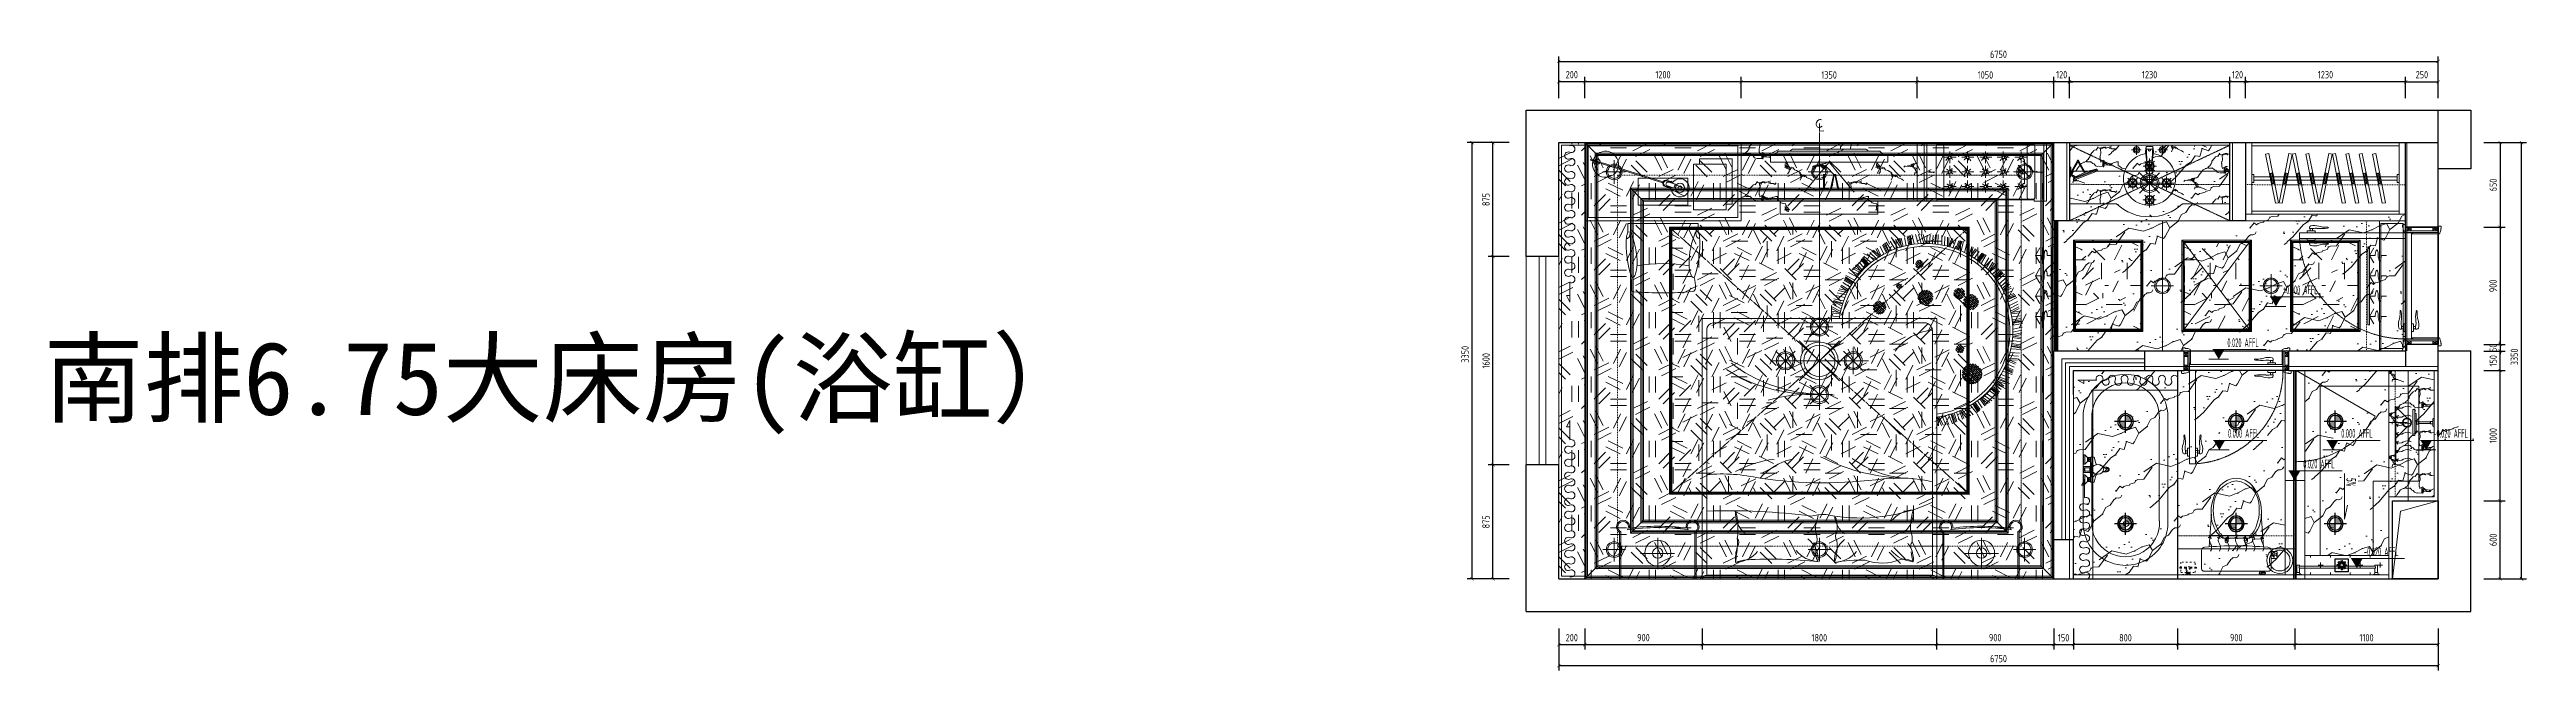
# Model space of a CAD drawing. Header units: millimetres. Extents: x 3162 to 221128, y -144913 to 11496.
# Drawn here: x 3162 to 22174, y -3107 to 1661 of the extents above; entities that cross this region are included whole.
import ezdxf
from ezdxf.enums import TextEntityAlignment as Align
from ezdxf.xclip import XClip

# ---------------------------------------------------------------- set-up
doc = ezdxf.new("R2010")
doc.units = ezdxf.units.MM
doc.header["$LTSCALE"] = 10
doc.header["$XCLIPFRAME"] = 2
for name, pattern in [('ACAD_ISO03W100', [30, 12, -18]), ('DASH', [8.89, 6.35, -2.54]), ('DASHDOT2', [12.7, 6.35, -3.175, 0, -3.175]), ('DASHED2', [0.375, 0.25, -0.125]), ('DOTE', [61.468, 50.8, -5.08, 0.508, -5.08]), ('HIDDEN', [9.525, 6.35, -3.175])]:
    doc.linetypes.add(name, pattern=pattern)
doc.layers.get('Defpoints').update_dxf_attribs({"color": 250})
for name, color, linetype, lineweight in [('FC-Doorsill【门槛线】', 8, 'Continuous', 0), ('FC-Material【地坪分割线】', 138, 'Continuous', 0), ('FF-Complete【墙体完成线】', 6, 'Continuous', 0), ('FF-Curtain【平面窗帘】', 32, 'Continuous', 0), ('FF-Door【门】', 51, 'Continuous', 0), ('FF-FIXT【洁具】', 31, 'Continuous', 0), ('FF-MT【门套】', 20, 'Continuous', 0), ('FF-Socket【电气】', 124, 'Continuous', 0), ('FF-Text【平面文字】', 2, 'Continuous', 0), ('FF-Win【窗】', 132, 'Continuous', 0), ('FF-【活动成品家具】', 51, 'Continuous', 0), ('Fine【细线】', 250, 'Continuous', 0), ('RC-dimensions', 44, 'Continuous', 0), ('RC-Lamplight【灯带】', 205, 'DASHDOT2', 0), ('RC-Lamps【天花灯具】', 2, 'Continuous', 0), ('RC-Modelling【天花造型】', 30, 'Continuous', 0)]:
    doc.layers.add(name, color=color, linetype=linetype, lineweight=lineweight)
for name, color, linetype in [('SYMBOL【符号】', 136, 'Continuous'), ('T★★05-天花灯具', 4, 'Continuous'), ('WALL_NEW【新建墙体】', 4, 'Continuous'), ('WALL【墙体】', 7, 'Continuous'), ('图层5', 251, 'Continuous'), ('屋面', 4, 'Continuous')]:
    doc.layers.add(name, color=color, linetype=linetype)
doc.styles.add('ROMANTIC', font='', dxfattribs={"bigfont": 'gbcbig.shx'})
doc.styles.add('尺寸标注', font='ARCHS.SHX', dxfattribs={"width": 0.8})
doc.styles.add('文字', font='')
doc.styles.add('标高', font='ARCHS.SHX', dxfattribs={"width": 0.5})
doc.styles.get('ROMANTIC').set_extended_font_data('STXihei')
doc.styles.get('文字').set_extended_font_data('SimSun')
doc.dimstyles.new('海龙1：25', dxfattribs={"dimscale": 25, "dimtxt": 2.25, "dimasz": 1, "dimexe": 1.5, "dimexo": 1, "dimgap": 1, "dimtad": 1, "dimdec": 0, "dimrnd": 5, "dimdsep": 46, "dimtxsty": '尺寸标注', "dimblk": 'ARCHTICK', "dimblk1": 'ARCHTICK', "dimblk2": 'ARCHTICK', "dimcen": 1, "dimclrd": 44, "dimclre": 44, "dimclrt": 2, "dimadec": 0, "dimazin": 0, "dimtfac": 1, "dimtdec": 0, "dimtix": 1, "dimtmove": 2, "dimatfit": 3, "dimldrblk": 'hl_arrow2', "dimfxl": 5, "dimfxlon": 1, "dimarcsym": 0})
pattern_1 = [(0, (-512443.14, 18360.65), (494.9747, 494.9747), [123.74367, -371.23102]), (0, (-512170.9, 18657.64), (494.9747, 494.9747), [123.74367, -371.23102]), (90, (-512393.64, 18533.9), (-494.9747, 494.9747), [123.74367, -371.23102]), (90, (-512195.65, 18707.14), (-494.9747, 494.9747), [123.74367, -371.23102]), (45, (-512344.14, 18707.14), (5e-14, 494.9747), [123.74367, -576.25626]), (135, (-512170.9, 18360.65), (-494.9747, 5e-14), [123.74367, -576.25626]), (26.56505, (-512319.4, 18509.15), (494.9747, -2e-06), [123.74367, -983.0534]), (26.56505, (-512096.66, 18756.63), (494.9747, -2e-06), [123.74367, -983.0534]), (63.43495, (-512096.66, 18360.65), (-2e-06, 494.9747), [123.74367, -983.0534]), (63.43495, (-512319.4, 18583.4), (-2e-06, 494.9747), [123.74367, -983.0534]), (63.43495, (-512146.15, 18459.65), (-2e-06, 494.9747), [123.74367, -983.0534]), (116.56505, (-512443.14, 18632.9), (2e-06, 494.9747), [123.74367, -983.0534]), (153.43495, (-512344.14, 18434.9), (-494.9747, -2e-06), [123.74367, -983.0534])]
pattern_2 = [(0, (-511609.8, 18360.65), (494.9747, 494.9747), [123.74367, -371.23102]), (0, (-511337.57, 18657.64), (494.9747, 494.9747), [123.74367, -371.23102]), (90, (-511560.3, 18533.9), (-494.9747, 494.9747), [123.74367, -371.23102]), (90, (-511362.3, 18707.14), (-494.9747, 494.9747), [123.74367, -371.23102]), (45, (-511510.8, 18707.14), (5e-14, 494.9747), [123.74367, -576.25626]), (135, (-511337.57, 18360.65), (-494.9747, 5e-14), [123.74367, -576.25626]), (26.56505, (-511486.06, 18509.15), (494.9747, -2e-06), [123.74367, -983.0534]), (26.56505, (-511263.32, 18756.63), (494.9747, -2e-06), [123.74367, -983.0534]), (63.43495, (-511263.32, 18360.65), (-2e-06, 494.9747), [123.74367, -983.0534]), (63.43495, (-511486.06, 18583.4), (-2e-06, 494.9747), [123.74367, -983.0534]), (63.43495, (-511312.82, 18459.65), (-2e-06, 494.9747), [123.74367, -983.0534]), (116.56505, (-511609.8, 18632.9), (2e-06, 494.9747), [123.74367, -983.0534]), (153.43495, (-511510.8, 18434.9), (-494.9747, -2e-06), [123.74367, -983.0534])]
pattern_3 = [(0, (-510776.47, 18360.65), (494.9747, 494.9747), [123.74367, -371.23102]), (0, (-510504.24, 18657.64), (494.9747, 494.9747), [123.74367, -371.23102]), (90, (-510726.97, 18533.9), (-494.9747, 494.9747), [123.74367, -371.23102]), (90, (-510529, 18707.14), (-494.9747, 494.9747), [123.74367, -371.23102]), (45, (-510677.48, 18707.14), (5e-14, 494.9747), [123.74367, -576.25626]), (135, (-510504.24, 18360.65), (-494.9747, 5e-14), [123.74367, -576.25626]), (26.56505, (-510652.73, 18509.15), (494.9747, -2e-06), [123.74367, -983.0534]), (26.56505, (-510430, 18756.63), (494.9747, -2e-06), [123.74367, -983.0534]), (63.43495, (-510430, 18360.65), (-2e-06, 494.9747), [123.74367, -983.0534]), (63.43495, (-510652.73, 18583.4), (-2e-06, 494.9747), [123.74367, -983.0534]), (63.43495, (-510479.49, 18459.65), (-2e-06, 494.9747), [123.74367, -983.0534]), (116.56505, (-510776.47, 18632.9), (2e-06, 494.9747), [123.74367, -983.0534]), (153.43495, (-510677.48, 18434.9), (-494.9747, -2e-06), [123.74367, -983.0534])]
pattern_4 = [(0, (-511843.14, -12481.3), (494.9747, 494.9747), [123.74367, -371.23102]), (0, (-511570.9, -12184.3), (494.9747, 494.9747), [123.74367, -371.23102]), (90, (-511793.64, -12308.06), (-494.9747, 494.9747), [123.74367, -371.23102]), (90, (-511595.65, -12134.8), (-494.9747, 494.9747), [123.74367, -371.23102]), (45, (-511744.14, -12134.82), (5e-14, 494.9747), [123.74367, -576.25626]), (135, (-511570.9, -12481.3), (-494.9747, 5e-14), [123.74367, -576.25626]), (26.56505, (-511719.4, -12332.8), (494.9747, -2e-06), [123.74367, -983.0534]), (26.56505, (-511496.66, -12085.32), (494.9747, -2e-06), [123.74367, -983.0534]), (63.43495, (-511496.66, -12481.3), (-2e-06, 494.9747), [123.74367, -983.0534]), (63.43495, (-511719.4, -12258.56), (-2e-06, 494.9747), [123.74367, -983.0534]), (63.43495, (-511546.15, -12382.3), (-2e-06, 494.9747), [123.74367, -983.0534]), (116.56505, (-511843.14, -12209.07), (2e-06, 494.9747), [123.74367, -983.0534]), (153.43495, (-511744.14, -12407.06), (-494.9747, -2e-06), [123.74367, -983.0534])]

msp = doc.modelspace()

# ---------------------------------------------------------------- texts
at = {"layer": 'FF-Text【平面文字】', "insert": (11167, -582), "char_height": 562.5, "attachment_point": 3, "style": '文字'}
msp.add_mtext('南排6.75大床房(浴缸）', dxfattribs=at)

# ---------------------------------------------------------------- blocks, each defined once
blk = doc.blocks.new('hlw_3_1600_250')
for p, q in [((-0.5, 0.078125), (0.5, 0.078125)), ((-0.5, -0.078125), (0.5, -0.078125))]:
    blk.add_line(p, q)
at = {"linetype": 'HIDDEN', "ltscale": 15}
for p, q in [((-0.5, 0.015625), (0.5, 0.015625)), ((-0.5, -0.015625), (0.5, -0.015625))]:
    blk.add_line(p, q, dxfattribs=at)
blk = doc.blocks.new('_ArchTick')
at = {"color": 2, "linetype": 'ByBlock', "const_width": 0.15}
blk.add_lwpolyline([(-0.5, -0.5), (0.5, 0.5)], dxfattribs=at)
blk = doc.blocks.new('*D888')
at = {"layer": 'Defpoints', "color": 0, "transparency": 16777216}
for p in [(14241, -1529), (14541, -1529), (14541, -2404)]:
    blk.add_point(p, dxfattribs=at)
at = {"layer": 'RC-dimensions', "color": 44, "lineweight": -2, "transparency": 16777216}
for p, q in [((14366, -1529), (14203, -1529)), ((14241, -2404), (14241, -1529)), ((14366, -2404), (14203, -2404))]:
    blk.add_line(p, q, dxfattribs=at)
at = {"layer": 'RC-dimensions', "color": 44, "lineweight": -2, "transparency": 16777216, "xscale": 25, "yscale": 25, "zscale": 25}
for p, rotation in [((14241, -1529), 90), ((14241, -2404), 270)]:
    blk.add_blockref('_ArchTick', p, dxfattribs=dict(at, rotation=rotation))
at = {"layer": 'RC-dimensions', "color": 2, "transparency": 16777216, "insert": (14187, -1966), "char_height": 56.2, "attachment_point": 5, "rotation": 90, "style": '尺寸标注'}
blk.add_mtext('875', dxfattribs=at)
blk = doc.blocks.new('hl_arrow2')
at = {"color": 2}
blk.add_line((-0.22, 0), (-1, 0), dxfattribs=at)
blk.add_lwpolyline([(-0.22, 0), (-0.86, -0.69), (-0.65, -0.86), (0, 0), (-0.65, 0.86), (-0.86, 0.69)], close=True, dxfattribs=at)
for points in [[(-0.86, 0.69), (-0.65, 0.86), (-0.22, 0), (0, 0)], [(-0.86, -0.69), (-0.65, -0.86), (-0.22, 0), (0, 0)]]:
    blk.add_solid(points, dxfattribs=at)
blk = doc.blocks.new('*D889')
at = {"layer": 'Defpoints', "color": 0, "transparency": 16777216}
for p in [(14080, 946), (14380, 946), (14380, -2404)]:
    blk.add_point(p, dxfattribs=at)
at = {"layer": 'RC-dimensions', "color": 44, "lineweight": -2, "transparency": 16777216}
for p, q in [((14205, 946), (14043, 946)), ((14080, -2404), (14080, 946)), ((14205, -2404), (14043, -2404))]:
    blk.add_line(p, q, dxfattribs=at)
at = {"layer": 'RC-dimensions', "color": 44, "lineweight": -2, "transparency": 16777216, "xscale": 25, "yscale": 25, "zscale": 25}
for p, rotation in [((14080, 946), 90), ((14080, -2404), 270)]:
    blk.add_blockref('_ArchTick', p, dxfattribs=dict(at, rotation=rotation))
at = {"layer": 'RC-dimensions', "color": 2, "transparency": 16777216, "insert": (14027, -679), "char_height": 56.2, "attachment_point": 5, "rotation": 90, "style": '尺寸标注'}
blk.add_mtext('3350', dxfattribs=at)
blk = doc.blocks.new('tasklight')
at = {"color": 251}
for p, q in [((-25, 96), (440, 243)), ((-23, 89), (443, 235)), ((458, 270), (496, 282)), ((459, 266), (497, 278)), ((471, 227), (509, 239)), ((473, 223), (511, 235)), ((475, 265), (527, 282)), ((484, 237), (536, 253)), ((488, 282), (493, 284)), ((489, 280), (488, 282)), ((492, 271), (490, 275)), ((493, 282), (493, 284)), ((496, 272), (495, 277)), ((497, 278), (496, 282)), ((501, 242), (502, 237)), ((504, 230), (509, 232)), ((504, 232), (504, 230)), ((505, 243), (507, 239)), ((508, 234), (509, 232)), ((509, 239), (511, 235)), ((-116, 68), (-71, 82)), ((-113, 60), (-116, 68)), ((-113, 60), (-68, 74)), ((-96, 72), (-24, 94)), ((-95, 68), (-96, 72)), ((-95, 68), (-23, 91)), ((-72, 85), (-56, 90)), ((-71, 82), (-72, 85)), ((-56, 87), (-71, 82)), ((-71, 82), (-70, 80)), ((-69, 76), (-68, 74)), ((-67, 81), (-68, 83)), ((-58, 84), (-58, 86)), ((-56, 87), (-56, 90)), ((-23, 89), (-25, 96))]:
    blk.add_line(p, q, dxfattribs=at)
for radius in [35, 15]:
    blk.add_circle((572, 280), radius, dxfattribs=at)
for centre, radius, start, end in [((0, 100), 100, 19.7777, 195.1928), ((465, 246), 25, 107.4853, 287.4853), ((465, 246), 20, 107.4853, 287.4853), ((479, 251), 15, 107.4853, 287.4853), ((572, 280), 70, 209.8589, 185.1116), ((572, 280), 45, 178.014, 216.9565), ((0, 100), 100, 199.7777, 15.1928), ((-62, 80), 20, 209.0222, 185.9483)]:
    blk.add_arc(centre, radius, start, end, dxfattribs=at)
blk = doc.blocks.new('海龙_04090929')
at = {"color": 0, "linetype": 'ByBlock'}
for p, q in [((-279, -136, 0), (-271, -110, 0)), ((-271, -110, 0), (-271, -45, 0)), ((271, -45, 0), (-271, -45, 0)), ((-271, -110, 0), (-250, -109, 0)), ((-271, -110, 0), (-250, -109, 0)), ((-250, -109, 0), (-258, -144, 0)), ((-250, -109, 0), (-258, -144, 0)), ((250, -109, 0), (258, -144, 0)), ((271, -109, 0), (250, -109, 0)), ((250, -109, 0), (258, -144, 0)), ((271, -109, 0), (250, -109, 0)), ((271, -109, 0), (271, -45, 0)), ((279, -135, 0), (271, -109, 0))]:
    blk.add_line(p, q, dxfattribs=at)
at = {"ltscale": 500}
blk.add_lwpolyline([(600, 577), (600, -23), (-600, -23), (-600, 577)], close=True, dxfattribs=at)
at = {"color": 251}
for points in [[(575, 552), (575, 2), (-575, 2), (-575, 552)], [(484, 61), (234, 61), (234, 411), (484, 411)], [(-190, 305), (190, 305), (190, 98), (-190, 98)]]:
    blk.add_lwpolyline(points, close=True, dxfattribs=at)
blk.add_lwpolyline([(281, 411), (281, 454), (531, 454), (531, 104), (484, 104)], dxfattribs=at)
at = {"color": 0, "linetype": 'ByBlock'}
for centre, radius, start, end in [((490, -202, 0), 773, 175.8034, 199.5327), ((-255, -145, 0), 25.4, 158.9901, 180.625), ((-255, -145, 0), 25.4, 180.625, 200.6267), ((-255, -145, 0), 25.4, 180.625, 200.6267), ((-273, -152, 0), 6.35, 200.6267, 296.646), ((-273, -152, 0), 6.35, 200.6267, 296.646), ((-282, -135, 0), 25.4, 296.646, 338.2826), ((-282, -135, 0), 25.4, 296.646, 338.2826), ((-825, -356, 0), 626, 359.8413, 23.2355), ((-825, -356, 0), 626, 359.8413, 23.2355), ((826, -354, 0), 626, 156.949, 180.3432), ((826, -354, 0), 626, 156.949, 180.3432), ((-490, -204, 0), 773, 340.6518, 4.3811), ((282, -134, 0), 25.4, 201.9019, 243.5385), ((282, -134, 0), 25.4, 201.9019, 243.5385), ((273, -151, 0), 6.35, 243.5385, 339.5578), ((273, -151, 0), 6.35, 243.5385, 339.5578), ((256, -144, 0), 25.4, 359.5595, 21.1944), ((256, -144, 0), 25.4, 339.5578, 359.5595), ((256, -144, 0), 25.4, 339.5578, 359.5595), ((-411, -361, 0), 212, 337.8885, 0.9101), ((-411, -361, 0), 212, 337.8885, 0.9101), ((2, -1560, 0), 1208, 80.5641, 99.6204), ((2, -1560, 0), 1208, 80.5641, 99.6204), ((412, -360, 0), 212, 179.2744, 202.296), ((412, -360, 0), 212, 179.2744, 202.296), ((134, -546, 0), 382, 167.1139, 179.4864), ((-222, -543, 0), 25.4, 179.5077, 265.2204), ((-240, -435, 0), 25.4, 273.3566, 346.6742), ((-240, -435, 0), 25.4, 273.3566, 346.6742), ((-3, 2077, 0), 2654, 265.2204, 274.9641), ((241, -435, 0), 25.4, 193.5103, 266.8279), ((241, -435, 0), 25.4, 193.5103, 266.8279), ((224, -542, 0), 25.4, 274.9641, 0.6768), ((-132, -546, 0), 382, 0.6981, 13.0706)]:
    blk.add_arc(centre, radius, start, end, dxfattribs=at)
at = {"color": 251, "extrusion": (-2.3211e-12, 1.2757e-12, -1), "zscale": -1, "rotation": 180.1031689503806}
blk.add_blockref('tasklight', (441, 511, 0), dxfattribs=at)
blk = doc.blocks.new('*D890')
at = {"layer": 'Defpoints', "color": 0, "transparency": 16777216}
for p in [(14241, 946), (14541, 946), (14541, 71)]:
    blk.add_point(p, dxfattribs=at)
at = {"layer": 'RC-dimensions', "color": 44, "lineweight": -2, "transparency": 16777216}
for p, q in [((14366, 946), (14203, 946)), ((14241, 71), (14241, 946)), ((14366, 71), (14203, 71))]:
    blk.add_line(p, q, dxfattribs=at)
at = {"layer": 'RC-dimensions', "color": 44, "lineweight": -2, "transparency": 16777216, "xscale": 25, "yscale": 25, "zscale": 25}
for p, rotation in [((14241, 946), 90), ((14241, 71), 270)]:
    blk.add_blockref('_ArchTick', p, dxfattribs=dict(at, rotation=rotation))
at = {"layer": 'RC-dimensions', "color": 2, "transparency": 16777216, "insert": (14187, 509), "char_height": 56.2, "attachment_point": 5, "rotation": 90, "style": '尺寸标注'}
blk.add_mtext('875', dxfattribs=at)
blk = doc.blocks.new('*D891')
at = {"layer": 'Defpoints', "color": 0, "transparency": 16777216}
for p in [(14241, 71), (14541, 71), (14541, -1529)]:
    blk.add_point(p, dxfattribs=at)
at = {"layer": 'RC-dimensions', "color": 44, "lineweight": -2, "transparency": 16777216}
for p, q in [((14366, 71), (14203, 71)), ((14241, -1529), (14241, 71)), ((14366, -1529), (14203, -1529))]:
    blk.add_line(p, q, dxfattribs=at)
at = {"layer": 'RC-dimensions', "color": 44, "lineweight": -2, "transparency": 16777216, "xscale": 25, "yscale": 25, "zscale": 25}
for p, rotation in [((14241, 71), 90), ((14241, -1529), 270)]:
    blk.add_blockref('_ArchTick', p, dxfattribs=dict(at, rotation=rotation))
at = {"layer": 'RC-dimensions', "color": 2, "transparency": 16777216, "insert": (14188, -729), "char_height": 56.2, "attachment_point": 5, "rotation": 90, "style": '尺寸标注'}
blk.add_mtext('1600', dxfattribs=at)
blk = doc.blocks.new('*D892')
at = {"layer": 'Defpoints', "color": 0, "transparency": 16777216}
for p in [(21496, 1570), (21496, 1366), (14746, 1209)]:
    blk.add_point(p, dxfattribs=at)
at = {"layer": 'RC-dimensions', "color": 44, "lineweight": -2, "transparency": 16777216}
for p, q in [((14746, 1445), (14746, 1608)), ((14746, 1570), (21496, 1570)), ((21496, 1445), (21496, 1608))]:
    blk.add_line(p, q, dxfattribs=at)
at = {"layer": 'RC-dimensions', "color": 44, "lineweight": -2, "transparency": 16777216, "xscale": 25, "yscale": 25, "zscale": 25, "rotation": 180}
blk.add_blockref('_ArchTick', (14746, 1570), dxfattribs=at)
at = {"layer": 'RC-dimensions', "color": 44, "lineweight": -2, "transparency": 16777216, "xscale": 25, "yscale": 25, "zscale": 25}
blk.add_blockref('_ArchTick', (21496, 1570), dxfattribs=at)
at = {"layer": 'RC-dimensions', "color": 2, "transparency": 16777216, "insert": (18121, 1624), "char_height": 56.2, "attachment_point": 5, "style": '尺寸标注'}
blk.add_mtext('6750', dxfattribs=at)
blk = doc.blocks.new('*D893')
at = {"layer": 'Defpoints', "color": 0, "transparency": 16777216}
for p in [(14746, -2770), (21496, -2784), (21496, -3070)]:
    blk.add_point(p, dxfattribs=at)
at = {"layer": 'RC-dimensions', "color": 44, "lineweight": -2, "transparency": 16777216}
for p, q in [((14746, -2945), (14746, -3107)), ((21496, -2945), (21496, -3107)), ((14746, -3070), (21496, -3070))]:
    blk.add_line(p, q, dxfattribs=at)
at = {"layer": 'RC-dimensions', "color": 44, "lineweight": -2, "transparency": 16777216, "xscale": 25, "yscale": 25, "zscale": 25, "rotation": 180}
blk.add_blockref('_ArchTick', (14746, -3070), dxfattribs=at)
at = {"layer": 'RC-dimensions', "color": 44, "lineweight": -2, "transparency": 16777216, "xscale": 25, "yscale": 25, "zscale": 25}
blk.add_blockref('_ArchTick', (21496, -3070), dxfattribs=at)
at = {"layer": 'RC-dimensions', "color": 2, "transparency": 16777216, "insert": (18121, -3016), "char_height": 56.2, "attachment_point": 5, "style": '尺寸标注'}
blk.add_mtext('6750', dxfattribs=at)
blk = doc.blocks.new('*D894')
at = {"layer": 'Defpoints', "color": 0, "transparency": 16777216}
for p in [(21671, -1804), (21971, -1804), (21671, -2404)]:
    blk.add_point(p, dxfattribs=at)
at = {"layer": 'RC-dimensions', "color": 44, "lineweight": -2, "transparency": 16777216}
for p, q in [((21846, -1804), (22009, -1804)), ((21971, -2404), (21971, -1804)), ((21846, -2404), (22009, -2404))]:
    blk.add_line(p, q, dxfattribs=at)
at = {"layer": 'RC-dimensions', "color": 44, "lineweight": -2, "transparency": 16777216, "xscale": 25, "yscale": 25, "zscale": 25}
for p, rotation in [((21971, -1804), 90), ((21971, -2404), 270)]:
    blk.add_blockref('_ArchTick', p, dxfattribs=dict(at, rotation=rotation))
at = {"layer": 'RC-dimensions', "color": 2, "transparency": 16777216, "insert": (21918, -2104), "char_height": 56.2, "attachment_point": 5, "rotation": 90, "style": '尺寸标注'}
blk.add_mtext('600', dxfattribs=at)
blk = doc.blocks.new('*D895')
at = {"layer": 'Defpoints', "color": 0, "transparency": 16777216}
for p in [(21671, -804), (21971, -804), (21671, -1804)]:
    blk.add_point(p, dxfattribs=at)
at = {"layer": 'RC-dimensions', "color": 44, "lineweight": -2, "transparency": 16777216}
for p, q in [((21846, -804), (22009, -804)), ((21971, -1804), (21971, -804)), ((21846, -1804), (22009, -1804))]:
    blk.add_line(p, q, dxfattribs=at)
at = {"layer": 'RC-dimensions', "color": 44, "lineweight": -2, "transparency": 16777216, "xscale": 25, "yscale": 25, "zscale": 25}
for p, rotation in [((21971, -804), 90), ((21971, -1804), 270)]:
    blk.add_blockref('_ArchTick', p, dxfattribs=dict(at, rotation=rotation))
at = {"layer": 'RC-dimensions', "color": 2, "transparency": 16777216, "insert": (21918, -1304), "char_height": 56.2, "attachment_point": 5, "rotation": 90, "style": '尺寸标注'}
blk.add_mtext('1000', dxfattribs=at)
blk = doc.blocks.new('*D896')
at = {"layer": 'Defpoints', "color": 0, "transparency": 16777216}
for p in [(21846, 946), (22136, 946), (21846, -2404)]:
    blk.add_point(p, dxfattribs=at)
at = {"layer": 'RC-dimensions', "color": 44, "lineweight": -2, "transparency": 16777216}
for p, q in [((22011, 946), (22174, 946)), ((22136, -2404), (22136, 946)), ((22011, -2404), (22174, -2404))]:
    blk.add_line(p, q, dxfattribs=at)
at = {"layer": 'RC-dimensions', "color": 44, "lineweight": -2, "transparency": 16777216, "xscale": 25, "yscale": 25, "zscale": 25}
for p, rotation in [((22136, 946), 90), ((22136, -2404), 270)]:
    blk.add_blockref('_ArchTick', p, dxfattribs=dict(at, rotation=rotation))
at = {"layer": 'RC-dimensions', "color": 2, "transparency": 16777216, "insert": (22081, -699), "char_height": 56.2, "attachment_point": 5, "rotation": 90, "style": '尺寸标注'}
blk.add_mtext('3350', dxfattribs=at)
blk = doc.blocks.new('*D897')
at = {"layer": 'Defpoints', "color": 0, "transparency": 16777216}
for p in [(14746, -2609), (14946, -2609), (14946, -2909)]:
    blk.add_point(p, dxfattribs=at)
at = {"layer": 'RC-dimensions', "color": 44, "lineweight": -2, "transparency": 16777216}
for p, q in [((14746, -2784), (14746, -2947)), ((14946, -2784), (14946, -2947)), ((14746, -2909), (14946, -2909))]:
    blk.add_line(p, q, dxfattribs=at)
at = {"layer": 'RC-dimensions', "color": 44, "lineweight": -2, "transparency": 16777216, "xscale": 25, "yscale": 25, "zscale": 25, "rotation": 180}
blk.add_blockref('_ArchTick', (14746, -2909), dxfattribs=at)
at = {"layer": 'RC-dimensions', "color": 44, "lineweight": -2, "transparency": 16777216, "xscale": 25, "yscale": 25, "zscale": 25}
blk.add_blockref('_ArchTick', (14946, -2909), dxfattribs=at)
at = {"layer": 'RC-dimensions', "color": 2, "transparency": 16777216, "insert": (14846, -2855), "char_height": 56.2, "attachment_point": 5, "style": '尺寸标注'}
blk.add_mtext('200', dxfattribs=at)
blk = doc.blocks.new('马桶平面15')
at = {"color": 251}
for p, q in [((-164, 735), (-188, 735)), ((-182, 735), (-182, 743)), ((-176, 735), (-176, 743)), ((-169, 743), (-169, 735))]:
    blk.add_line(p, q, dxfattribs=at)
for points in [[(-243, 617), (-243, 562), (-280, 562, -0.414214), (-290, 572), (-290, 607, -0.414214), (-280, 617)], [(-243, 617), (-243, 562), (-256, 562, -0.414214), (-266, 572), (-266, 607, -0.414214), (-256, 617)], [(-54, 476), (-54, 470, 0.414214), (-49, 465), (-39, 465, 0.58538), (-38, 470), (-38, 476, 0.58538), (-39, 481), (-49, 481, 0.414214)], [(103, 476), (103, 470, -0.414214), (98, 465), (87, 465, -0.58538), (87, 470), (87, 476, -0.58538), (87, 481), (98, 481, -0.414214)]]:
    blk.add_lwpolyline(points, format="xyb", close=True, dxfattribs=at)
for points in [[(24, 519, -0.023855), (-217, 531, -0.42765), (-243, 555), (-243, 695, -0.382307), (-220, 715), (24, 715), (269, 715, -0.382307), (291, 695), (291, 555, -0.42765), (265, 531, -0.023855)], [(24, 0, -0.272339), (-125, 96, -0.163159), (-167, 310, -0.20934), (-78, 461), (24, 461), (127, 461, -0.20934), (215, 310, -0.163159), (173, 96, -0.272339)]]:
    blk.add_lwpolyline(points, format="xyb", close=True)
for points in [[(-171, 715, 0.288575), (-153, 725, 0.464141), (-159, 735), (-164, 735), (-164, 743), (-188, 743), (-188, 743), (-188, 735), (-193, 735, 0.464141), (-199, 725, 0.288575), (-181, 715)], [(27, 460), (122, 460), (139, 427), (147, 427, -0.17108), (199, 221, -0.383832), (24, 21, -0.383832), (-151, 221, -0.17108), (-99, 427), (-90, 427), (-74, 460), (122, 460)], [(-62, 463), (-62, 484, -1), (-38, 484), (-38, 481)], [(110, 463), (110, 484, 1), (86, 484), (86, 481)]]:
    blk.add_lwpolyline(points, format="xyb", dxfattribs=at)
for points in [[(-184, 528), (-167, 276)], [(233, 528), (215, 276)]]:
    blk.add_lwpolyline(points)
for centre, radius, start, end in [((-263, 600), 28.1, 165.5916, 262.7603), ((-268, 612), 22.8, 193.4235, 273.8412), ((-232, 638), 46.4, 221.9148, 256.4413), ((181, 814), 493, 204.8643, 210.765), ((-185, 756), 31.4, 242.8818, 319.142), ((-174, 774), 53.1, 240.7977, 292.8926)]:
    blk.add_arc(centre, radius, start, end, dxfattribs=at)
blk = doc.blocks.new('花洒平面')
at = {"color": 8}
for p, q in [((-23, 198), (-123, 298)), ((0, 208), (0, 346)), ((23, 198), (123, 298)), ((100, 150), (-100, 150)), ((11, 121), (-11, 121)), ((10, 139), (-10, 139)), ((10, 133), (-9, 133)), ((-9, 12), (8, 12)), ((8, 138), (-8, 138)), ((-7, 32), (6, 32)), ((6, 119), (-6, 119))]:
    blk.add_line(p, q, dxfattribs=at)
blk.add_lwpolyline([(11, 131, 0.992115), (11, 133), (10, 133, 0.130917), (8, 138), (10, 138, 0.413995), (10, 139), (71, 139), (71, 150), (100, 150), (100, 165), (-100, 165), (-100, 150), (-71, 150), (-71, 139), (-10, 139, 0.413995), (-9, 138), (-8, 138, 0.130917), (-9, 133), (-11, 133, 0.992115), (-11, 131, 0.003958), (-11, 131, 0.080962), (-11, 121, 1), (-11, 119), (-6, 119), (-6, 32), (-7, 32, 0.414214), (-9, 30), (-9, 12), (-21, 12, 0.261972), (-31, 7), (-31, 0), (31, 0), (31, 7, 0.261972), (21, 12), (8, 12), (8, 30, 0.414214), (6, 32), (6, 32), (6, 119), (11, 119, 1), (11, 121, 0.080962), (11, 131)], format="xyb")
blk.add_lwpolyline([(8, 30, -0.375464), (3, 29, 0.238002), (-3, 29, -0.375464), (-9, 30)], format="xyb", dxfattribs=at)
for radius in [35, 30]:
    blk.add_circle((0, 210), radius, dxfattribs=at)
blk = doc.blocks.new('DOORBLK101')
blk.add_line((-0.5, 0), (0, 0.866))
at = {"color": 8, "linetype": 'HIDDEN', "ltscale": 10}
blk.add_arc((-0.5, 0), 1, 0, 60, dxfattribs=at)
blk = doc.blocks.new('*D898')
at = {"layer": 'Defpoints', "color": 0, "transparency": 16777216}
for p in [(18546, -2609), (18696, -2609), (18696, -2909)]:
    blk.add_point(p, dxfattribs=at)
at = {"layer": 'RC-dimensions', "color": 44, "lineweight": -2, "transparency": 16777216}
for p, q in [((18546, -2784), (18546, -2947)), ((18696, -2784), (18696, -2947)), ((18546, -2909), (18696, -2909))]:
    blk.add_line(p, q, dxfattribs=at)
at = {"layer": 'RC-dimensions', "color": 44, "lineweight": -2, "transparency": 16777216, "xscale": 25, "yscale": 25, "zscale": 25, "rotation": 180}
blk.add_blockref('_ArchTick', (18546, -2909), dxfattribs=at)
at = {"layer": 'RC-dimensions', "color": 44, "lineweight": -2, "transparency": 16777216, "xscale": 25, "yscale": 25, "zscale": 25}
blk.add_blockref('_ArchTick', (18696, -2909), dxfattribs=at)
at = {"layer": 'RC-dimensions', "color": 2, "transparency": 16777216, "insert": (18621, -2856), "char_height": 56.2, "attachment_point": 5, "style": '尺寸标注'}
blk.add_mtext('150', dxfattribs=at)
blk = doc.blocks.new('*D899')
at = {"layer": 'Defpoints', "color": 0, "transparency": 16777216}
for p in [(21671, -654), (21971, -654), (21671, -804)]:
    blk.add_point(p, dxfattribs=at)
at = {"layer": 'RC-dimensions', "color": 44, "lineweight": -2, "transparency": 16777216}
for p, q in [((21846, -654), (22009, -654)), ((21971, -804), (21971, -654)), ((21846, -804), (22009, -804))]:
    blk.add_line(p, q, dxfattribs=at)
at = {"layer": 'RC-dimensions', "color": 44, "lineweight": -2, "transparency": 16777216, "xscale": 25, "yscale": 25, "zscale": 25}
for p, rotation in [((21971, -654), 90), ((21971, -804), 270)]:
    blk.add_blockref('_ArchTick', p, dxfattribs=dict(at, rotation=rotation))
at = {"layer": 'RC-dimensions', "color": 2, "transparency": 16777216, "insert": (21918, -729), "char_height": 56.2, "attachment_point": 5, "rotation": 90, "style": '尺寸标注'}
blk.add_mtext('150', dxfattribs=at)
blk = doc.blocks.new('*D900')
at = {"layer": 'Defpoints', "color": 0, "transparency": 16777216}
for p in [(20016, 1413), (20016, 1209), (21246, 1209)]:
    blk.add_point(p, dxfattribs=at)
at = {"layer": 'RC-dimensions', "color": 44, "lineweight": -2, "transparency": 16777216}
for p, q in [((20016, 1288), (20016, 1451)), ((21246, 1413), (20016, 1413)), ((21246, 1288), (21246, 1451))]:
    blk.add_line(p, q, dxfattribs=at)
at = {"layer": 'RC-dimensions', "color": 44, "lineweight": -2, "transparency": 16777216, "xscale": 25, "yscale": 25, "zscale": 25, "rotation": 180}
blk.add_blockref('_ArchTick', (20016, 1413), dxfattribs=at)
at = {"layer": 'RC-dimensions', "color": 44, "lineweight": -2, "transparency": 16777216, "xscale": 25, "yscale": 25, "zscale": 25}
blk.add_blockref('_ArchTick', (21246, 1413), dxfattribs=at)
at = {"layer": 'RC-dimensions', "color": 2, "transparency": 16777216, "insert": (20631, 1468), "char_height": 56.2, "attachment_point": 5, "style": '尺寸标注'}
blk.add_mtext('1230', dxfattribs=at)
blk = doc.blocks.new('贵妃椅22')
for p, q in [((100, 0), (100, 600)), ((100, 600), (229, 600)), ((127, 600), (127, 0)), ((229, 600), (229, 585)), ((229, 585), (229, 585)), ((229, 585), (825, 585)), ((229, 585), (229, 576)), ((234, 579), (288, 579)), ((245, 579), (825, 579)), ((1224, 585), (825, 585)), ((1165, 579), (825, 579)), ((1218, 579), (1165, 579)), ((1350, 600), (1224, 600)), ((1224, 585), (1224, 600)), ((1224, 585), (1224, 585)), ((1224, 585), (1224, 576)), ((1323, 600), (1323, 0)), ((1350, 0), (1350, 600)), ((243, 15), (825, 15)), ((245, 21), (825, 21)), ((1165, 21), (825, 21)), ((1224, 15), (825, 15)), ((1218, 21), (1165, 21)), ((1224, 24), (1224, 15)), ((1224, 15), (1224, 0)), ((100, 0), (229, 0)), ((1350, 0), (1224, 0))]:
    blk.add_line(p, q)
at = {"color": 8, "ltscale": 150}
for p, q in [((221, 39), (221, 561)), ((301, 39), (301, 561)), ((1152, 39), (1152, 561)), ((1232, 39), (1232, 561)), ((159, 307), (143, 299)), ((143, 299), (208, 299)), ((208, 299), (192, 290)), ((1256, 307), (1240, 299)), ((1240, 299), (1315, 299)), ((1315, 299), (1299, 290))]:
    blk.add_line(p, q, dxfattribs=at)
at = {"color": 8, "linetype": 'HIDDEN', "ltscale": 150}
for p, q in [((361, 462), (361, 510)), ((544, 462), (544, 510)), ((726, 462), (726, 510)), ((909, 462), (909, 510)), ((1091, 462), (1091, 510)), ((349, 450), (305, 450)), ((349, 300), (305, 300)), ((361, 437), (361, 389)), ((361, 312), (361, 361)), ((361, 287), (361, 239)), ((374, 450), (425, 450)), ((374, 300), (425, 300)), ((531, 450), (485, 450)), ((531, 300), (485, 300)), ((544, 437), (544, 389)), ((544, 312), (544, 361)), ((544, 287), (544, 239)), ((556, 450), (607, 450)), ((556, 300), (607, 300)), ((714, 450), (667, 450)), ((714, 300), (667, 300)), ((726, 437), (726, 389)), ((726, 312), (726, 361)), ((726, 287), (726, 239)), ((739, 450), (790, 450)), ((739, 300), (790, 300)), ((896, 450), (845, 450)), ((896, 300), (845, 300)), ((909, 437), (909, 389)), ((909, 312), (909, 361)), ((909, 287), (909, 239)), ((921, 450), (968, 450)), ((921, 300), (968, 300)), ((1079, 450), (1028, 450)), ((1079, 300), (1028, 300)), ((1091, 437), (1091, 389)), ((1091, 312), (1091, 361)), ((1091, 287), (1091, 239)), ((1104, 450), (1148, 450)), ((1104, 300), (1148, 300)), ((349, 150), (305, 150)), ((361, 163), (361, 211)), ((361, 138), (361, 90)), ((374, 150), (425, 150)), ((531, 150), (485, 150)), ((544, 163), (544, 211)), ((544, 138), (544, 90)), ((556, 150), (607, 150)), ((714, 150), (667, 150)), ((725, 138), (725, 90)), ((726, 163), (726, 211)), ((739, 150), (790, 150)), ((896, 150), (845, 150)), ((909, 163), (909, 211)), ((909, 138), (909, 90)), ((921, 150), (968, 150)), ((1079, 150), (1028, 150)), ((1091, 163), (1091, 211)), ((1091, 138), (1091, 90)), ((1104, 150), (1148, 150))]:
    blk.add_line(p, q, dxfattribs=at)
at = {"linetype": 'HIDDEN', "ltscale": 150}
for p, q in [((229, 24), (229, 15)), ((243, 15), (229, 15)), ((229, 15), (229, 0)), ((234, 21), (288, 21))]:
    blk.add_line(p, q, dxfattribs=at)
for points in [[(234, 585), (234, 585), (288, 585)], [(1218, 585), (1218, 585), (1165, 585)], [(1165, 15), (1165, 15), (1218, 15)]]:
    blk.add_lwpolyline(points)
blk.add_lwpolyline([(288, 15), (288, 15), (234, 15)], dxfattribs=at)
at = {"color": 8, "linetype": 'HIDDEN', "ltscale": 150}
for centre in [(361, 450), (361, 300), (544, 450), (544, 300), (726, 450), (726, 300), (909, 450), (909, 300), (1091, 450), (1091, 300), (361, 150), (544, 150), (726, 150), (909, 150), (1091, 150)]:
    blk.add_circle(centre, 12.5, dxfattribs=at)
at = {"color": 8, "ltscale": 150}
for centre, start, end in [((241, 560), 110.2225, 178.8395), ((281, 560), 1.1605, 69.7775), ((1172, 560), 110.2225, 178.8395), ((1211, 560), 1.1605, 69.7775), ((1172, 40), 181.1605, 249.7775), ((1211, 40), 290.2225, 358.8395)]:
    blk.add_arc(centre, 20.1, start, end, dxfattribs=at)
for centre, radius, start, end in [((235, 582), 3.24, 111.9991, 248.0009), ((287, 582), 3.03, 278.6164, 81.3836), ((1165, 582), 3.03, 98.6164, 261.3836), ((1217, 582), 3.24, 291.9991, 68.0009), ((1217, 18), 3.38, 297.5622, 62.4378)]:
    blk.add_arc(centre, radius, start, end)
at = {"color": 8, "linetype": 'HIDDEN', "ltscale": 150}
for centre, radius, start, end in [((364, 403), 44.6, 109.3862, 160.2225), ((293, 411), 75.5, 38.7826, 66.1947), ((367, 252), 44.6, 112.3044, 160.21), ((310, 284), 47.7, 30.4347, 69.8355), ((364, 427), 19.7, 131.0371, 180.2276), ((368, 276), 20.2, 135.1235, 179.9427), ((390, 459), 25.2, 96.8606, 173.3873), ((393, 308), 25.2, 96.8606, 173.3873), ((391, 436), 32.3, 100.3351, 132.5443), ((393, 285), 32.3, 100.3351, 134.7989), ((365, 262), 31.4, 26.9285, 78.7298), ((362, 413), 31.4, 26.9285, 71.7471), ((537, 408), 31.4, 101.2702, 153.0715), ((539, 261), 31.4, 101.2702, 153.0715), ((509, 454), 25.2, 6.6127, 83.1394), ((508, 431), 32.3, 45.2011, 79.6649), ((511, 307), 25.2, 6.6127, 83.1394), ((510, 284), 32.3, 45.2011, 79.6649), ((534, 422), 20.2, 0.0573, 44.8765), ((591, 431), 47.7, 110.1645, 149.5653), ((536, 275), 20.2, 0.0573, 44.8765), ((534, 398), 44.6, 19.79, 67.6956), ((593, 283), 47.7, 110.1645, 149.5653), ((536, 251), 44.6, 19.79, 67.6956), ((729, 403), 44.4, 108.8945, 160.2612), ((665, 424), 60.6, 33.1364, 67.7212), ((733, 252), 44.6, 112.3044, 160.21), ((676, 284), 47.7, 30.4347, 69.8355), ((729, 427), 19.6, 130.1019, 180.3339), ((733, 276), 20.2, 135.1235, 179.9427), ((755, 459), 25.2, 96.8606, 173.3873), ((758, 307), 25.2, 96.8606, 173.3873), ((755, 436), 32.3, 100.3351, 132.3103), ((759, 284), 32.3, 100.3351, 134.7989), ((730, 262), 31.4, 26.9285, 78.7298), ((731, 412), 31.4, 26.9285, 78.7298), ((916, 251), 44.6, 112.3044, 160.21), ((859, 283), 47.7, 30.4347, 69.8355), ((918, 398), 44.6, 112.3044, 160.21), ((861, 431), 47.7, 30.4347, 69.8355), ((917, 275), 20.2, 135.1235, 179.9427), ((919, 422), 20.2, 135.1235, 179.9427), ((942, 307), 25.2, 96.8606, 173.3873), ((944, 454), 25.2, 96.8606, 173.3873), ((942, 284), 32.3, 100.3351, 134.7989), ((913, 261), 31.4, 26.9285, 78.7298), ((945, 431), 32.3, 100.3351, 134.7989), ((916, 408), 31.4, 26.9285, 78.7298), ((1099, 400), 44.6, 112.3044, 160.21), ((1042, 432), 47.7, 33.0642, 69.8355), ((1087, 262), 31.4, 101.2702, 153.0715), ((1059, 307), 25.2, 6.6127, 83.1394), ((1058, 284), 32.3, 45.2011, 79.6649), ((1100, 424), 20.2, 135.1235, 179.9427), ((1084, 276), 20.2, 0.0573, 44.8765), ((1093, 407), 35.9, 28.5639, 77.2041), ((1142, 284), 47.7, 110.1645, 149.5653), ((1085, 252), 44.6, 19.79, 67.6956), ((1126, 433), 32.3, 100.3351, 134.7989), ((241, 40), 20.1, 181.1605, 249.7775), ((281, 40), 20.1, 290.2225, 358.8395), ((371, 100), 44.6, 112.3044, 160.21), ((296, 101), 82.6, 44.6784, 65.6546), ((367, 124), 16.1, 119.5243, 182.9039), ((396, 155), 25.2, 96.8606, 173.3873), ((361, 104), 40.3, 29.8041, 75.717), ((397, 132), 32.3, 100.3351, 134.7989), ((539, 112), 31.4, 101.2702, 153.0715), ((511, 158), 25.2, 6.6127, 83.1394), ((510, 135), 32.3, 45.2011, 79.6649), ((536, 126), 20.2, 0.0573, 44.8765), ((594, 134), 47.7, 110.1645, 149.5653), ((537, 102), 44.6, 19.79, 67.6956), ((735, 100), 44.6, 112.9635, 160.21), ((678, 132), 47.7, 34.4668, 69.8355), ((736, 124), 20.2, 135.1235, 179.9427), ((761, 156), 25.2, 96.8606, 173.3873), ((727, 105), 38.5, 29.3365, 76.332), ((761, 133), 32.3, 100.3351, 134.7989), ((916, 102), 44.6, 112.3044, 160.21), ((859, 134), 47.7, 30.4347, 69.8355), ((916, 126), 20.2, 135.1235, 179.9427), ((941, 158), 25.2, 96.8606, 173.3873), ((942, 135), 32.3, 100.3351, 134.7989), ((913, 112), 31.4, 26.9285, 78.7298), ((1100, 102), 44.6, 114.1123, 160.21), ((1044, 137), 44.5, 30.4146, 70.5571), ((1099, 126), 18.8, 134.7158, 180.8182), ((1125, 158), 25.2, 96.8606, 173.3873), ((1098, 113), 30.1, 26.3241, 84.5443), ((1127, 131), 36.2, 101.2816, 134.234)]:
    blk.add_arc(centre, radius, start, end, dxfattribs=at)
at = {"linetype": 'HIDDEN', "ltscale": 150}
for centre, radius, start, end in [((236, 18), 3.38, 117.5622, 242.4378), ((287, 18), 3.04, 279.6337, 80.3663), ((1165, 18), 3.04, 99.6337, 260.3663)]:
    blk.add_arc(centre, radius, start, end, dxfattribs=at)
blk = doc.blocks.new('*D901')
at = {"layer": 'Defpoints', "color": 0, "transparency": 16777216}
for p in [(21671, 296), (21671, -604), (21971, -604)]:
    blk.add_point(p, dxfattribs=at)
at = {"layer": 'RC-dimensions', "color": 44, "lineweight": -2, "transparency": 16777216}
for p, q in [((21846, 296), (22009, 296)), ((21971, 296), (21971, -604)), ((21846, -604), (22009, -604))]:
    blk.add_line(p, q, dxfattribs=at)
at = {"layer": 'RC-dimensions', "color": 44, "lineweight": -2, "transparency": 16777216, "xscale": 25, "yscale": 25, "zscale": 25}
for p, rotation in [((21971, 296), 90), ((21971, -604), 270)]:
    blk.add_blockref('_ArchTick', p, dxfattribs=dict(at, rotation=rotation))
at = {"layer": 'RC-dimensions', "color": 2, "transparency": 16777216, "insert": (21917, -154), "char_height": 56.2, "attachment_point": 5, "rotation": 90, "style": '尺寸标注'}
blk.add_mtext('900', dxfattribs=at)
blk = doc.blocks.new('*D902')
at = {"layer": 'Defpoints', "color": 0, "transparency": 16777216}
for p in [(21671, 946), (21671, 296), (21971, 296)]:
    blk.add_point(p, dxfattribs=at)
at = {"layer": 'RC-dimensions', "color": 44, "lineweight": -2, "transparency": 16777216}
for p, q in [((21846, 946), (22009, 946)), ((21971, 946), (21971, 296)), ((21846, 296), (22009, 296))]:
    blk.add_line(p, q, dxfattribs=at)
at = {"layer": 'RC-dimensions', "color": 44, "lineweight": -2, "transparency": 16777216, "xscale": 25, "yscale": 25, "zscale": 25}
for p, rotation in [((21971, 946), 90), ((21971, 296), 270)]:
    blk.add_blockref('_ArchTick', p, dxfattribs=dict(at, rotation=rotation))
at = {"layer": 'RC-dimensions', "color": 2, "transparency": 16777216, "insert": (21918, 621), "char_height": 56.2, "attachment_point": 5, "rotation": 90, "style": '尺寸标注'}
blk.add_mtext('650', dxfattribs=at)
blk = doc.blocks.new('海龙工具_液晶电视')
at = {"color": 251, "linetype": 'ACAD_ISO03W100', "ltscale": 2.5}
for q in [(-508, 716), (508, 716)]:
    blk.add_line((0, 100), q, dxfattribs=at)
blk.add_line((-450, 50), (450, 50))
at = {"color": 251}
blk.add_line((-300, 15), (300, 15), dxfattribs=at)
blk.add_lwpolyline([(-450, 50), (450, 50), (450, 100), (-450, 100)], close=True)
blk.add_lwpolyline([(-420, 50), (-390, 15), (-300, 15, 0.267949), (-274, 0), (274, 0, 0.267949), (300, 15), (390, 15), (420, 50)], format="xyb")
at = {"color": 250, "style": 'ROMANTIC', "text_generation_flag": 6}
blk.add_text('TV', height=120, rotation=180, dxfattribs=at).set_placement((1, 250), align=Align.MIDDLE)
blk = doc.blocks.new('液晶电视')
at = {"ltscale": 4}
blk.add_blockref('海龙工具_液晶电视', (0, 0), dxfattribs=at)
blk = doc.blocks.new('海龙_05060884')
at = {"layer": 'FF-【活动成品家具】'}
h = blk.add_hatch(dxfattribs=at)
h.set_pattern_fill('AA大理石深SC800', color=8, scale=700, pattern_type=2)
h.set_pattern_definition([(177.769103, (2569207.35, -1702093.014), (-700.00002183, -2.69e-05), [40.03034, -8366.3405]), (28.1136392, (2569187.35, -1702055.616), (700.0000028, 327.23196765), [26.45461, -5529.00824]), (76.6298055, (2569187.35, -1702002.636), (-1.05e-05, 327.2319275), [14.41496, -3012.71901]), (106.992819, (2569190.68, -1701979.26), (6.7e-06, 327.2319222), [11.40566, -2383.78875]), (21.8355897, (2569187.35, -1701955.89), (699.99999517, 327.2319006), [25.13679, -5253.58526]), (17.3096175, (2569190.68, -1701949.66), (700.0000145, 327.231969), [10.47438, -2189.14444]), (162.690382, (2569167.35, -1702091.46), (-700.0000325, 327.231908), [20.94876, -2178.67006]), (125.490837, (2569147.35, -1702085.22), (-4.3e-05, 327.231901), [17.22434, -1188.48149]), (162.690382, (2569137.35, -1702071.2), (-700.0000325, 327.231908), [10.47438, -2189.14444]), (136.925518, (2569127.35, -1702068.08), (-2e-05, 327.23191), [22.8165, -935.47517]), (3.3442344, (2569084.018, -1702054.058), (700.000013, 4.667e-05), [26.71214, -5582.84048]), (10.5914065, (2569067.35, -1702057.174), (1400.000031, 327.2319727), [16.95554, -3543.70772]), (0, (2569057.35, -1702057.17), (700, 327.23194), [10, -689.99994]), (103.370194, (2569187.35, -1702055.616), (-5.48e-05, 327.2319113), [14.41489, -3012.71901]), (90, (2569184, -1702041.6), (700, -4e-14), [10.90773, -316.32419]), (90, (2569184, -1702030.7), (700, -4e-14), [10.90773, -316.32419]), (78.995121, (2569184.02, -1702019.776), (-2.72e-05, 327.2319559), [17.46185, -3649.52189]), (90, (2569187.35, -1701968.35), (700, -4e-14), [12.46598, -314.76592]), (6.6658365, (2569177.35, -1701951.21), (699.9999705, 1.27e-05), [13.42411, -2805.63262]), (160.679045, (2569177.35, -1701951.21), (-699.9999937, 327.231933), [14.12908, -2952.97835]), (47.485996, (2568894.02, -1702156.9), (700.0000005, 654.4639248), [14.79793, -3092.76646]), (6.1571803, (2568904.018, -1702145.995), (2800.00001973, 327.23192843), [43.58473, -9109.2134]), (31.9352432, (2568947.35, -1702141.32), (699.9999716, 327.2319319), [11.78345, -2462.74511]), (19.3209546, (2568957.35, -1702135.09), (699.999996, 327.2319281), [14.12908, -2952.97835]), (8.8568723, (2568970.68, -1702130.41), (699.9999635, 5.46e-05), [20.24134, -2105.10111]), (30.29957, (2568990.684, -1702127.295), (700.0000166, 327.2319738), [15.44284, -3227.55244]), (61.8626245, (2569004.02, -1702119.5), (-3.7e-05, 327.231936), [14.13664, -1470.21231]), (52.9473395, (2569010.684, -1702107.038), (700.00000455, 981.6958246), [33.192334, -6937.19747]), (51.263996, (2569030.684, -1702080.55), (699.999997, 981.6958529), [15.98128, -3340.08304]), (25.054876, (2569040.68, -1702068.08), (700, -3e-06), [36.79571, -735.91427]), (47.485996, (2569074.02, -1702052.5), (700.0000005, 654.4639248), [14.79793, -3092.76646]), (31.9352432, (2569084.02, -1702041.59), (699.9999716, 327.2319319), [11.78345, -2462.74511]), (56.6470201, (2569094.018, -1702035.36), (700.0000012, 981.6958188), [24.25143, -5068.55181]), (90, (2569107.35, -1702015.1), (700, -4e-14), [15.582476, -311.64945]), (47.485996, (2569107.35, -1701999.52), (700.0000005, 654.4639248), [29.59586, -3077.96853]), (47.485996, (2569127.35, -1701977.704), (700.0000005, 654.4639248), [14.79793, -3092.76646]), (19.3209546, (2569137.35, -1701966.796), (699.999996, 327.2319281), [14.12908, -2952.97835]), (56.2378233, (2569150.684, -1701962.12), (699.99996254, 981.69585345), [29.98968, -6267.84088]), (25.054876, (2568970.68, -1702136.64), (700, -3e-06), [14.71827, -757.99171]), (80.6556929, (2568967.35, -1702156.9), (2.62e-05, 327.2319152), [20.52967, -4290.69354]), (160.679045, (2568980.684, -1702161.58), (-699.9999937, 327.231933), [14.12908, -2952.97835]), (148.064756, (2568990.68, -1702167.81), (-699.999967, 327.2319416), [11.78345, -2462.74511]), (115.424913, (2568997.35, -1702181.834), (-700.000029, 1636.1597197), [15.52817, -3245.38277]), (103.370194, (2569000.684, -1702195.86), (-5.48e-05, 327.2319113), [14.41489, -3012.71901]), (144.961427, (2569007.35, -1702200.53), (-700.0000265, 654.4638884), [8.14233, -1701.74844]), (173.334163, (2569020.684, -1702202.09), (-699.9999705, 1.88e-05), [13.42411, -2805.63262]), (158.418473, (2569064.018, -1702219.232), (-4199.99999472, 1636.15974199), [46.60026, -9739.4493]), (78.995121, (2568977.35, -1702217.674), (-2.72e-05, 327.2319559), [17.46185, -3649.52189]), (4.4550498, (2568980.684, -1702200.533), (700.0000104, 4.37e-05), [20.0606, -4192.66778]), (154.945124, (2569000.68, -1702198.97), (-700, -9e-07), [7.35917, -765.35081]), (132.514004, (2568994.02, -1702195.86), (-699.9999993, 654.463926), [14.79793, -3092.76646]), (90, (2568984, -1702184.95), (700, -4e-14), [9.34949, -317.88246]), (142.076999, (2568984.02, -1702175.6), (-700.0000235, 654.463844), [12.67686, -2649.46857]), (125.490837, (2568974.02, -1702167.81), (-4.3e-05, 327.231901), [11.48294, -1194.22296]), (99.344307, (2568967.35, -1702158.46), (-2.57e-05, 327.2319152), [20.5296, -4290.69354]), (90, (2568964, -1702156.9), (700, -4e-14), [18.69897, -308.53291]), (136.925518, (2568964.02, -1702156.9), (-2e-05, 327.23191), [18.2532, -940.03847]), (70.3775316, (2568947.35, -1702153.79), (1.97e-05, 327.231914), [9.92593, -2074.51804]), (175.54495, (2568947.35, -1702153.786), (-700.0000158, -2.36e-05), [40.1212, -4172.60718]), (148.064756, (2569544.02, -1702230.14), (-699.999967, 327.2319416), [23.56697, -2450.96166]), (35.0385725, (2569504.02, -1702225.47), (700.000032, 654.463882), [8.14233, -1701.74844]), (6.6658365, (2569520.684, -1702225.465), (699.9999705, 1.27e-05), [13.42411, -2805.63262]), (162.690382, (2569510.68, -1702233.26), (-700.0000325, 327.231908), [10.47438, -2189.14444]), (64.5750864, (2569497.35, -1702261.305), (699.9999829, 1636.1597424), [31.05627, -3229.8546]), (0, (2569504.02, -1702225.47), (700, 327.23194), [16.666664, -683.33328]), (118.137375, (2569547.35, -1702236.37), (-2.2e-05, 327.231903), [7.06832, -1477.28063]), (157.435521, (2569577.35, -1702248.84), (-699.9999875, 327.23189523), [32.48693, -6789.76837]), (136.925518, (2569584.02, -1702255.07), (-2e-05, 327.23191), [9.1266, -949.16507]), (154.945124, (2569594.02, -1702259.75), (-700, -9e-07), [11.03872, -761.67126]), (49.4476465, (2569527.35, -1702231.7), (700.0000126, 981.6957893), [10.25416, -2143.11958]), (51.263996, (2569304.02, -1701963.68), (699.999997, 981.6958529), [15.98128, -3340.08304]), (136.925518, (2569304.02, -1701963.68), (-2e-05, 327.23191), [9.1266, -949.16507]), (176.655765, (2569297.35, -1701957.447), (-700.00001707, -1.59e-05), [26.71214, -5582.84048]), (106.992819, (2569270.68, -1701955.89), (6.7e-06, 327.2319222), [11.40566, -2383.78875]), (19.3209546, (2569254.02, -1701949.655), (699.999996, 327.2319281), [14.12908, -2952.97835]), (159.49524, (2569270.684, -1701955.89), (-700.0000066, 327.2319549), [17.79407, -3718.95475]), (180, (2569280.7, -1701955.9), (-700, 327.23194), [10, -689.99994]), (22.2465213, (2569244.018, -1701944.98), (700.0000198, 327.23192524), [28.8113, -6021.55701]), (6.6658365, (2569230.684, -1701946.54), (699.9999705, 1.27e-05), [13.42411, -2805.63262]), (52.1215557, (2569400.684, -1702208.324), (700.0000225, 981.6958277), [21.71596, -4538.63158]), (78.995121, (2569414.02, -1702191.184), (-2.72e-05, 327.2319559), [17.46185, -3649.52189]), (162.690382, (2569417.35, -1702174.04), (-700.0000325, 327.231908), [10.47438, -2189.14444]), (164.332014, (2569407.35, -1702170.926), (-1399.9999669, 327.2319563), [17.30988, -3617.75911]), (104.970339, (2569390.684, -1702166.25), (-3.98e-05, 327.2319457), [12.90394, -2696.92402]), (109.622468, (2569387.35, -1702153.79), (-1.74e-05, 327.231914), [9.92593, -2074.51804]), (90, (2569384, -1702144.44), (700, -4e-14), [12.46598, -314.76592]), (25.054876, (2569384.02, -1702147.55), (700, -3e-06), [14.71827, -757.99171]), (166.844039, (2569404.02, -1702152.23), (-699.999993, 327.2319035), [20.53905, -1417.1955]), (0, (2569394.02, -1702152.23), (700, 327.23194), [10, -689.99994]), (15.667986, (2569377.35, -1702156.9), (1399.9999669, 327.2319563), [17.30988, -3617.75911]), (180, (2569394.02, -1702156.9), (-700, 327.23194), [16.666664, -683.33328]), (180, (2569407.35, -1702156.9), (-700, 327.23194), [13.333334, -686.66661]), (61.8626245, (2569404.02, -1702163.14), (-3.7e-05, 327.231936), [7.06832, -1477.28063]), (162.690382, (2569414.02, -1702166.25), (-700.0000325, 327.231908), [10.47438, -2189.14444]), (173.334163, (2569427.35, -1702167.81), (-699.9999705, 1.88e-05), [13.42411, -2805.63262]), (171.143127, (2569437.35, -1702169.37), (-699.9999743, -6e-06), [10.12067, -2115.22178]), (13.15596, (2569247.35, -1702080.55), (699.999983, 327.2319595), [13.6927, -1424.04185]), (146.796701, (2569247.35, -1702080.55), (-1400.0000003, 981.6958516), [19.91878, -4163.01753]), (118.137375, (2569230.68, -1702069.64), (-2.2e-05, 327.231903), [14.13664, -1470.21231]), (90, (2569224, -1702069.64), (700, -4e-14), [12.46598, -314.76592]), (113.162745, (2569224.02, -1702069.64), (-3.44e-05, 327.2319177), [8.47434, -1771.13755]), (75.873987, (2569214.018, -1702088.34), (699.99999423, 2945.08749146), [27.31624, -5709.08807]), (90, (2569214, -1702088.34), (700, -4e-14), [18.69897, -308.53291]), (106.992819, (2569214.02, -1702069.64), (6.7e-06, 327.2319222), [11.40566, -2383.78875]), (90, (2569210.7, -1702096.1), (700, -4e-14), [37.397934, -289.83395]), (95.3136086, (2569210.684, -1702096.13), (-1.335e-05, 327.2319124), [35.99435, -7522.8223]), (83.5762835, (2569204.018, -1702089.898), (3.255e-05, 327.23196893), [29.79375, -6226.89452]), (90, (2569204, -1702089.9), (700, -4e-14), [9.34949, -317.88246]), (76.6298055, (2569204.02, -1702080.55), (-1.05e-05, 327.2319275), [14.41496, -3012.71901]), (103.370194, (2569207.35, -1702066.524), (-5.48e-05, 327.2319113), [14.41489, -3012.71901]), (90, (2569204, -1702079), (700, -4e-14), [26.490205, -300.7417]), (133.553349, (2569507.35, -1702214.56), (-700.0000129, 654.4639115), [19.35087, -4044.33463]), (169.408593, (2569524.02, -1702217.674), (-1400.000041, 327.2319161), [16.95554, -3543.70772]), (6.6658365, (2569497.35, -1702222.35), (699.9999705, 1.27e-05), [13.42411, -2805.63262]), (66.837255, (2569497.35, -1702222.35), (-2.94e-05, 327.231945), [8.47434, -1771.13755]), (148.064756, (2569500.68, -1702202.09), (-699.999967, 327.2319416), [35.35042, -2439.17821]), (164.332014, (2569470.684, -1702183.39), (-1399.9999669, 327.2319563), [17.30988, -3617.75911]), (122.690182, (2569454.02, -1702178.72), (-699.9999866, 981.6958593), [18.51521, -3869.68155]), (160.679045, (2569444.02, -1702163.135), (-699.9999937, 327.231933), [14.12908, -2952.97835]), (169.408593, (2569430.684, -1702158.46), (-1400.000041, 327.2319161), [16.95554, -3543.70772]), (133.553349, (2569414.02, -1702155.344), (-700.0000129, 654.4639115), [19.35087, -4044.33463]), (130.552353, (2569400.68, -1702141.32), (-700.000004, 981.6957954), [20.50832, -2132.86542]), (102.074477, (2569387.35, -1702125.74), (-2.5e-05, 327.2319044), [15.93501, -3330.41737]), (169.408593, (2569384.02, -1702110.155), (-1400.000041, 327.2319161), [33.91108, -3526.75218]), (139.920946, (2569350.684, -1702103.92), (-700.0000024, 654.46388085), [21.78204, -4552.44356]), (154.945124, (2569334.02, -1702089.9), (-700, -9e-07), [11.03872, -761.67126]), (90, (2569324, -1702085.2), (700, -4e-14), [29.606696, -297.62523]), (0, (2569310.7, -1702055.6), (700, 327.23194), [13.333334, -686.66661]), (14.9560981, (2569287.35, -1702061.85), (1399.9999853, 327.2319453), [24.15147, -5047.66192]), (31.9352432, (2569277.35, -1702068.08), (699.9999716, 327.2319319), [11.78345, -2462.74511]), (61.8626245, (2569270.68, -1702080.55), (-3.7e-05, 327.231936), [14.13664, -1470.21231]), (17.3096175, (2569260.68, -1702083.66), (700.0000145, 327.231969), [10.47438, -2189.14444]), (118.137375, (2569260.68, -1702083.66), (-2.2e-05, 327.231903), [7.06832, -1477.28063]), (4.4550498, (2569217.35, -1702080.55), (700.0000104, 4.37e-05), [40.1212, -4172.60718]), (51.263996, (2569207.35, -1702093.014), (699.999997, 981.6958529), [15.98128, -3340.08304]), (0, (2569260.7, -1702069.64), (700, 327.23194), [16.666664, -683.33328]), (166.844039, (2569260.68, -1702069.64), (-699.999993, 327.2319035), [13.6927, -1424.04185]), (171.143127, (2569247.35, -1702066.52), (-699.9999743, -6e-06), [20.24134, -2105.10111]), (142.076999, (2569227.35, -1702063.41), (-700.0000235, 654.463844), [12.67686, -2649.46857]), (118.137375, (2569217.35, -1702055.62), (-2.2e-05, 327.231903), [14.13664, -1470.21231]), (90, (2569190.7, -1701988.6), (700, -4e-14), [9.34949, -317.88246]), (171.143127, (2569220.68, -1701948.1), (-699.9999743, -6e-06), [10.12067, -2115.22178]), (154.945124, (2569230.68, -1701952.77), (-700, -9e-07), [11.03872, -761.67126]), (125.490837, (2569230.68, -1701952.77), (-4.3e-05, 327.231901), [11.48294, -1194.22296]), (0, (2569210.7, -1701943.42), (700, 327.23194), [13.333334, -686.66661]), (17.3096175, (2569200.68, -1701946.54), (700.0000145, 327.231969), [10.47438, -2189.14444])])
h.paths.add_polyline_path([(675, -67), (675, 383), (-675, 383), (-675, -67), (-375, -67), (-375, -167), (-330, -167), (0, 233), (-450, 233), (-450, 283), (-420, 283), (-390, 318), (-300, 318, -0.267949), (-274, 333), (274, 333, -0.267949), (300, 318), (390, 318), (420, 283), (450, 283), (450, 233), (0, 233), (330, -167), (375, -167), (375, -67)])
blk.add_lwpolyline([(-675, 383), (-675, -67), (-375, -67), (-375, -167), (375, -167), (375, -67), (675, -67), (675, 383), (-675, 383)], dxfattribs=at)
at = {"layer": 'FF-【活动成品家具】', "xscale": -1, "rotation": 180}
blk.add_blockref('液晶电视', (0, 333), dxfattribs=at)
blk = doc.blocks.new('*D903')
at = {"layer": 'Defpoints', "color": 0, "transparency": 16777216}
for p in [(20396, -2609), (21496, -2609), (20396, -2909)]:
    blk.add_point(p, dxfattribs=at)
at = {"layer": 'RC-dimensions', "color": 44, "lineweight": -2, "transparency": 16777216}
for p, q in [((20396, -2784), (20396, -2947)), ((21496, -2784), (21496, -2947)), ((21496, -2909), (20396, -2909))]:
    blk.add_line(p, q, dxfattribs=at)
at = {"layer": 'RC-dimensions', "color": 44, "lineweight": -2, "transparency": 16777216, "xscale": 25, "yscale": 25, "zscale": 25, "rotation": 180}
blk.add_blockref('_ArchTick', (20396, -2909), dxfattribs=at)
at = {"layer": 'RC-dimensions', "color": 44, "lineweight": -2, "transparency": 16777216, "xscale": 25, "yscale": 25, "zscale": 25}
blk.add_blockref('_ArchTick', (21496, -2909), dxfattribs=at)
at = {"layer": 'RC-dimensions', "color": 2, "transparency": 16777216, "insert": (20946, -2856), "char_height": 56.2, "attachment_point": 5, "style": '尺寸标注'}
blk.add_mtext('1100', dxfattribs=at)
blk = doc.blocks.new('海龙工具_2009110106373373')
at = {"linetype": 'ACAD_ISO03W100', "ltscale": 0.1}
for p, q in [((-17, 0), (17, 0)), ((-17, -6), (-17, 0)), ((17, -6), (17, 0)), ((-17, -6), (17, -6)), ((-10, -11), (10, -11)), ((-8, -14), (8, -14)), ((-7, -14), (-7, -11)), ((7, -14), (7, -11))]:
    blk.add_line(p, q, dxfattribs=at)
at = {"color": 8, "linetype": 'ACAD_ISO03W100', "ltscale": 0.1}
for p, q in [((-17, -4), (17, -4)), ((-7, -14), (-7, -11)), ((-6, -14), (-6, -11)), ((-3, -14), (-3, -11)), ((6, -14), (6, -11)), ((6, -14), (6, -11)), ((6, -14), (6, -11)), ((7, -33), (9, -33)), ((8, -20), (12, -23))]:
    blk.add_line(p, q, dxfattribs=at)
for points in [[(-18, -56), (-64, -56)], [(-18, -57), (-64, -57)], [(18, -56), (64, -56)], [(18, -57), (64, -57)]]:
    blk.add_lwpolyline(points, dxfattribs=at)
at = {"linetype": 'ACAD_ISO03W100', "ltscale": 0.1}
for points in [[(-61, -51), (-18, -51)], [(-18, -58), (-61, -58)], [(-12, -49), (-18, -49), (-18, -59), (-12, -59)], [(-12, -44), (-12, -60), (12, -60), (12, -44)], [(12, -49), (18, -49), (18, -59), (12, -59)], [(61, -51), (18, -51)], [(18, -58), (61, -58)]]:
    blk.add_lwpolyline(points, dxfattribs=at)
at = {"color": 8, "linetype": 'ACAD_ISO03W100', "ltscale": 0.1}
blk.add_lwpolyline([(-55, -97), (55, -97), (55, -17), (-55, -17)], close=True, dxfattribs=at)
at = {"linetype": 'ACAD_ISO03W100', "ltscale": 0.1}
for centre, radius, start, end in [((-61, -54), 3.41, 90, 270), ((0, -30), 18.1, 116.1175, 63.8825), ((-21, -14), 11.8, 15.3828, 45.4987), ((21, -14), 11.8, 134.5013, 164.6172), ((61, -54), 3.41, 270, 90)]:
    blk.add_arc(centre, radius, start, end, dxfattribs=at)
at = {"color": 8, "linetype": 'ACAD_ISO03W100', "ltscale": 0.1}
for centre, radius, start, end in [((-15, -12), 11.2, 3.7227, 32.4859), ((-22, -12), 18.8, 4.2436, 20.7431), ((15, -12), 11.2, 143.8042, 173.1553), ((17, -14), 11.8, 134.5013, 164.6172), ((22, -18), 16.8, 132.4216, 154.9263), ((1, -26), 9.31, 311.8793, 40.3803), ((1, -26), 11.4, 317.035, 14.508)]:
    blk.add_arc(centre, radius, start, end, dxfattribs=at)
blk = doc.blocks.new('海龙_05069869')
at = {"layer": 'FF-FIXT【洁具】'}
blk.add_circle((0, 0), 100, dxfattribs=at)
at = {"layer": 'FF-FIXT【洁具】', "color": 9}
blk.add_circle((0, 0), 80, dxfattribs=at)
blk = doc.blocks.new('海龙工具_毛巾架平面')
at = {"linetype": 'ByBlock', "lineweight": 0}
for p, q in [((-324, 0), (-324, 4)), ((-276, 0), (-276, 4)), ((276, 0), (276, 4)), ((324, 0), (324, 4))]:
    blk.add_line(p, q, dxfattribs=at)
for points in [[(-325, 4, 0.406293), (-311, 20), (-289, 20, 0.411692), (-275, 4)], [(275, 4, 0.406293), (289, 20), (311, 20, 0.411692), (325, 4)]]:
    blk.add_lwpolyline(points, format="xyb", dxfattribs=at)
for points in [[(-275, 0), (-275, 4), (-325, 4), (-325, 0)], [(325, 0), (325, 4), (275, 4), (275, 0)]]:
    blk.add_lwpolyline(points, close=True, dxfattribs=at)
for points in [[(-290, 67), (-290, 74), (-310, 74), (-310, 20)], [(290, 67), (-290, 67)], [(-290, 20), (-290, 52)], [(-290, 52), (290, 52)], [(310, 20), (310, 74), (290, 74), (290, 67)], [(290, 52), (290, 20)]]:
    blk.add_lwpolyline(points)
at = {"color": 250}
for centre, start, end in [((-284, 59), 125.0015, 234.9985), ((285, 59), 305.0015, 54.9985)]:
    blk.add_arc(centre, 9.16, start, end, dxfattribs=at)
blk = doc.blocks.new('卫_毛巾架')
blk.add_blockref('海龙工具_毛巾架平面', (0, 0))
blk = doc.blocks.new('洗手台40')
at = {"color": 8}
for p, q in [((14, 200), (-76, 200)), ((-31, 245), (-31, 155)), ((182, 231), (75, 217)), ((221, 225), (75, 217)), ((75, 217), (75, 200)), ((75, 183), (75, 200)), ((85, 217), (85, 200)), ((85, 183), (85, 200)), ((231, 300), (158, 300)), ((221, 225), (182, 231)), ((195, 337), (195, 263)), ((201, 224), (201, 200)), ((201, 176), (201, 200)), ((221, 225), (221, 200)), ((221, 175), (221, 200)), ((221, 175), (75, 183)), ((182, 169), (75, 183)), ((231, 100), (158, 100)), ((221, 175), (182, 169)), ((195, 137), (195, 63))]:
    blk.add_line(p, q, dxfattribs=at)
for centre, radius in [((-31, 200), 30), ((-31, 200), 20), ((195, 300), 25), ((195, 300), 15), ((195, 100), 25), ((195, 100), 15)]:
    blk.add_circle(centre, radius, dxfattribs=at)
blk.add_arc((-31, 200), 200, 8.4238, 351.5762)
for centre, start, end in [((194, 201), 350.5252, 189.4748), ((194, 199), 170.5252, 9.4748)]:
    blk.add_arc(centre, 7.19, start, end, dxfattribs=at)
blk = doc.blocks.new('刮须镜平面')
at = {"color": 0, "ltscale": 0.4}
for p, q in [((-218, 9), (-216, 16)), ((-32, -63), (-218, 9)), ((-216, 16), (-29, -56)), ((-212, 15), (-209, 22)), ((-209, 22), (-30, -47)), ((-122, -3), (-120, 2)), ((-118, 2), (-68, 88)), ((-62, 85), (-112, -2)), ((-68, 85), (-18, -2)), ((-12, 2), (-62, 88)), ((-9, 6), (-15, 6)), ((-9, 37), (0, 37)), ((-9, -37), (-9, 37)), ((0, 37), (0, -37)), ((-112, -7), (-110, -2)), ((-33, -54), (-30, -47)), ((-29, -56), (-32, -63)), ((-9, -6), (-15, -6)), ((0, -37), (-9, -37))]:
    blk.add_line(p, q, dxfattribs=at)
for centre in [(-115, 0), (-65, 87), (-15, 0)]:
    blk.add_circle(centre, 3.07, dxfattribs=at)
for centre, radius, start, end in [((-335, -568), 604, 59.6373, 77.9472), ((-115, 0), 5.76, 338.7922, 158.7922), ((-115, 0), 3.84, 150, 330), ((-65, 87), 3.84, 30, 210), ((-65, 87), 3.84, 330, 150), ((-15, 0), 5.76, 90, 270), ((-15, 0), 3.84, 210, 30)]:
    blk.add_arc(centre, radius, start, end, dxfattribs=at)
blk = doc.blocks.new('侧出风')
blk.add_lwpolyline([(-300, 0), (300, 0), (300, 12), (-300, 12)], close=True)
for points in [[(-291, 109), (-234, 142), (-176, 109), (-234, 142), (-234, 97, 0.094519), (-272, 91, 0.69809), (-272, 80, 0.094519), (-234, 74, -0.094519), (-196, 68, -0.69809), (-196, 58, -0.094519), (-234, 51), (-234, 12)], [(-136, 109), (-78, 142), (-20, 109), (-78, 142), (-78, 97, 0.094519), (-116, 91, 0.69809), (-116, 80, 0.094519), (-78, 74, -0.094519), (-40, 68, -0.69809), (-40, 58, -0.094519), (-78, 51), (-78, 12)], [(20, 109), (78, 142), (136, 109), (78, 142), (78, 97, 0.094519), (40, 91, 0.69809), (40, 80, 0.094519), (78, 74, -0.094519), (116, 68, -0.69809), (116, 58, -0.094519), (78, 51), (78, 12)], [(176, 109), (234, 142), (292, 109), (234, 142), (234, 97, 0.094519), (196, 91, 0.69809), (196, 80, 0.094519), (234, 74, -0.094519), (272, 68, -0.69809), (272, 58, -0.094519), (234, 51), (234, 12)]]:
    blk.add_lwpolyline(points, format="xyb")
blk = doc.blocks.new('侧回风')
blk.add_lwpolyline([(-300, 0), (300, 0), (300, 12), (-300, 12)], close=True)
for points in [[(-291, 45), (-234, 12), (-176, 45), (-234, 12), (-234, 57, -0.094519), (-272, 63, -0.69809), (-272, 74, -0.094519), (-234, 80, 0.094519), (-196, 86, 0.69809), (-196, 96, 0.094519), (-234, 103), (-234, 142)], [(-136, 45), (-78, 12), (-20, 45), (-78, 12), (-78, 57, -0.094519), (-116, 63, -0.69809), (-116, 74, -0.094519), (-78, 80, 0.094519), (-40, 86, 0.69809), (-40, 96, 0.094519), (-78, 103), (-78, 142)], [(20, 45), (78, 12), (136, 45), (78, 12), (78, 57, -0.094519), (40, 63, -0.69809), (40, 74, -0.094519), (78, 80, 0.094519), (116, 86, 0.69809), (116, 96, 0.094519), (78, 103), (78, 142)], [(176, 45), (234, 12), (292, 45), (234, 12), (234, 57, -0.094519), (196, 63, -0.69809), (196, 74, -0.094519), (234, 80, 0.094519), (272, 86, 0.69809), (272, 96, 0.094519), (234, 103), (234, 142)]]:
    blk.add_lwpolyline(points, format="xyb")
blk = doc.blocks.new('大吊灯')
at = {"color": 8}
for p, q in [((104, 260), (-101, 260)), ((74, 334), (-74, 186)), ((73, 187), (-72, 332)), ((0, 376), (0, -376)), ((-376, 0), (376, 0)), ((-334, 74), (-186, -74)), ((-187, 73), (-332, -72)), ((-260, 104), (-260, -101)), ((154, -154), (-154, 154)), ((154, 154), (-154, -154)), ((334, -74), (186, 74)), ((187, -73), (332, 72)), ((260, -104), (260, 101)), ((-74, -334), (74, -186)), ((-73, -187), (72, -332)), ((-104, -260), (101, -260))]:
    blk.add_line(p, q, dxfattribs=at)
for centre, major_axis, start_param, end_param in [((0, 260), (0, 69.3), -1.570342718129233, 4.712842589050354), ((-260, 0), (0, 69.3), 4.712260247178278, 10.99544555435786), ((0, 0), (0, 144), 4.712226, 10.995411), ((260, 0), (0, 69.3), 4.711943, 10.995128), ((0, -260), (0, 69.3), -1.570342718129233, 4.712842589050354)]:
    blk.add_ellipse(centre, major_axis=major_axis, ratio=1, start_param=start_param, end_param=end_param)
for centre, major_axis, start_param, end_param in [((0, 260), (0.1, 57.8), -1.569728, 4.713457), ((-260, 0), (0, 57.8), 4.711804, 10.994989), ((0, 0), (0, 120), -1.570528, 4.712657), ((260, 0), (0, 57.8), 4.712315, 10.9955), ((0, -260), (0.1, 57.8), -1.569728, 4.713457)]:
    blk.add_ellipse(centre, major_axis=major_axis, ratio=1, start_param=start_param, end_param=end_param, dxfattribs=at)
blk = doc.blocks.new('排气')
at = {"lineweight": 0}
blk.add_hatch(color=256, dxfattribs=at).paths.add_polyline_path([(6, 266), (0, 266), (0, -266), (6, -266)])
for p, q in [((10, 251), (24, 273)), ((10, 251), (35, 245)), ((10, 165), (24, 188)), ((10, 165), (35, 160)), ((10, 80), (24, 102)), ((10, 80), (35, 74)), ((10, -5), (24, 18)), ((10, -5), (35, -10)), ((10, -91), (24, -69)), ((10, -91), (35, -97)), ((10, -172), (24, -150)), ((10, -172), (35, -178)), ((10, -260), (24, -238)), ((10, -260), (35, -266))]:
    blk.add_line(p, q, dxfattribs=at)
blk.add_lwpolyline([(6, 266), (0, 266), (0, -266), (6, -266)], close=True, dxfattribs=at)
for centre, major_axis, start_param, end_param in [((46, 199), (44.5, 44.5), 0.170276, 1.40052), ((119, 313), (51.2, -51.2), 4.972928, 6.022646), ((46, 114), (44.5, 44.5), 0.170276, 1.40052), ((46, 29), (44.5, 44.5), 0.170276, 1.40052), ((46, -56), (44.5, 44.5), 0.170276, 1.40052), ((119, 228), (51.2, -51.2), 4.972928, 6.022646), ((119, 143), (51.2, -51.2), 4.972928, 6.022646), ((46, -143), (44.5, 44.5), 0.170276, 1.40052), ((46, -223), (44.5, 44.5), 0.170276, 1.40052), ((119, 58), (51.2, -51.2), 4.972928, 6.022646), ((119, -29), (51.2, -51.2), 4.972928, 6.022646), ((119, -109), (51.2, -51.2), 4.972928, 6.022646), ((46, -311), (44.5, 44.5), 0.170276, 1.40052), ((119, -197), (51.2, -51.2), 4.972928, 6.022646)]:
    blk.add_ellipse(centre, major_axis=major_axis, ratio=1, start_param=start_param, end_param=end_param, dxfattribs=at)
blk = doc.blocks.new('海龙_05068579')
at = {"layer": 'T★★05-天花灯具'}
h = blk.add_hatch(dxfattribs=at)
h.set_pattern_fill('DOTS', color=250, scale=300.055998, style=0)
h.set_pattern_definition([(0, (-1006.7902, 1050.705), (1.905356, 3.810711), [0, -3.810711])])
edge = h.paths.add_edge_path()
edge.add_line((0, 48), (0, 0))
edge.add_line((0, 0), (48, 0))
edge.add_ellipse((0, 0), major_axis=(33.9, 33.9), ratio=1, start_angle=315, end_angle=405)
edge = h.paths.add_edge_path()
edge.add_line((0, 0), (-48, 0))
edge.add_ellipse((0, 0), major_axis=(33.9, 33.9), ratio=1, start_angle=135, end_angle=225)
edge.add_line((0, -48), (0, 0))
at = {"layer": 'T★★05-天花灯具', "color": 8}
for p, q in [((85, 0), (-85, 0)), ((0, -85), (0, 85))]:
    blk.add_line(p, q, dxfattribs=at)
at = {"layer": 'T★★05-天花灯具'}
blk.add_ellipse((0, 0), major_axis=(42.4, 42.4), ratio=1, start_param=5.497787, end_param=11.780972, dxfattribs=at)
at = {"layer": 'T★★05-天花灯具', "color": 8}
blk.add_ellipse((0, 0), major_axis=(33.9, 33.9), ratio=1, start_param=5.497787, end_param=11.780972, dxfattribs=at)
blk = doc.blocks.new('*D904')
at = {"layer": 'Defpoints', "color": 0, "transparency": 16777216}
for p in [(21671, -604), (21671, -654), (21971, -654)]:
    blk.add_point(p, dxfattribs=at)
at = {"layer": 'RC-dimensions', "color": 44, "lineweight": -2, "transparency": 16777216}
for p, q in [((21846, -604), (22009, -604)), ((21846, -654), (22009, -654)), ((21971, -604), (21971, -579)), ((21971, -604), (21971, -654)), ((21971, -654), (21971, -679))]:
    blk.add_line(p, q, dxfattribs=at)
at = {"layer": 'RC-dimensions', "color": 44, "lineweight": -2, "transparency": 16777216, "xscale": 25, "yscale": 25, "zscale": 25}
for p, rotation in [((21971, -604), 270), ((21971, -654), 90)]:
    blk.add_blockref('_ArchTick', p, dxfattribs=dict(at, rotation=rotation))
at = {"layer": 'RC-dimensions', "color": 2, "transparency": 16777216, "insert": (21918, -629), "char_height": 56.2, "attachment_point": 5, "rotation": 90, "style": '尺寸标注'}
blk.add_mtext('50', dxfattribs=at)
blk = doc.blocks.new('*D905')
at = {"layer": 'Defpoints', "color": 0, "transparency": 16777216}
for p in [(21496, 1413), (21246, 1209), (21496, 1209)]:
    blk.add_point(p, dxfattribs=at)
at = {"layer": 'RC-dimensions', "color": 44, "lineweight": -2, "transparency": 16777216}
for p, q in [((21246, 1288), (21246, 1451)), ((21246, 1413), (21496, 1413)), ((21496, 1288), (21496, 1451))]:
    blk.add_line(p, q, dxfattribs=at)
at = {"layer": 'RC-dimensions', "color": 44, "lineweight": -2, "transparency": 16777216, "xscale": 25, "yscale": 25, "zscale": 25, "rotation": 180}
blk.add_blockref('_ArchTick', (21246, 1413), dxfattribs=at)
at = {"layer": 'RC-dimensions', "color": 44, "lineweight": -2, "transparency": 16777216, "xscale": 25, "yscale": 25, "zscale": 25}
blk.add_blockref('_ArchTick', (21496, 1413), dxfattribs=at)
at = {"layer": 'RC-dimensions', "color": 2, "transparency": 16777216, "insert": (21371, 1468), "char_height": 56.2, "attachment_point": 5, "style": '尺寸标注'}
blk.add_mtext('250', dxfattribs=at)
blk = doc.blocks.new('dsfdsdgds')
at = {"layer": '图层5'}
for p, q in [((372345, 3767), (372323, 3771)), ((372345, 3763), (372323, 3759)), ((372348, 3772), (372329, 3785)), ((372348, 3758), (372329, 3745)), ((372351, 3775), (372338, 3793)), ((372351, 3754), (372338, 3736)), ((372356, 3777), (372352, 3799)), ((372356, 3752), (372352, 3730)), ((372360, 3777), (372364, 3799)), ((372360, 3752), (372364, 3730)), ((372365, 3775), (372378, 3793)), ((372365, 3754), (372378, 3736)), ((372368, 3772), (372387, 3785)), ((372368, 3758), (372387, 3745)), ((372370, 3767), (372392, 3771)), ((372370, 3763), (372392, 3759))]:
    blk.add_line(p, q, dxfattribs=at)
for radius, start, end in [(35, 170, 190), (35, 125, 145), (35, 215, 235), (12.6, 170, 190), (12.6, 125, 145), (12.6, 215, 235), (35, 80, 100), (35, 260, 280), (12.6, 80, 100), (12.6, 260, 280), (12.6, 35, 55), (12.6, 305, 325), (12.6, 350, 10), (35, 35, 55), (35, 305, 325), (35, 350, 10)]:
    blk.add_arc((372358, 3765), radius, start, end, dxfattribs=at)
at = {"layer": '屋面'}
blk.add_lwpolyline([(372308, 3715), (372408, 3715), (372408, 3815), (372308, 3815)], close=True, dxfattribs=at)
blk = doc.blocks.new('*D906')
at = {"layer": 'Defpoints', "color": 0, "transparency": 16777216}
for p in [(19496, -2609), (20396, -2609), (19496, -2909)]:
    blk.add_point(p, dxfattribs=at)
at = {"layer": 'RC-dimensions', "color": 44, "lineweight": -2, "transparency": 16777216}
for p, q in [((19496, -2784), (19496, -2947)), ((20396, -2784), (20396, -2947)), ((20396, -2909), (19496, -2909))]:
    blk.add_line(p, q, dxfattribs=at)
at = {"layer": 'RC-dimensions', "color": 44, "lineweight": -2, "transparency": 16777216, "xscale": 25, "yscale": 25, "zscale": 25, "rotation": 180}
blk.add_blockref('_ArchTick', (19496, -2909), dxfattribs=at)
at = {"layer": 'RC-dimensions', "color": 44, "lineweight": -2, "transparency": 16777216, "xscale": 25, "yscale": 25, "zscale": 25}
blk.add_blockref('_ArchTick', (20396, -2909), dxfattribs=at)
at = {"layer": 'RC-dimensions', "color": 2, "transparency": 16777216, "insert": (19946, -2855), "char_height": 56.2, "attachment_point": 5, "style": '尺寸标注'}
blk.add_mtext('900', dxfattribs=at)
blk = doc.blocks.new('*D907')
at = {"layer": 'Defpoints', "color": 0, "transparency": 16777216}
for p in [(14946, 1413), (14946, 1209), (16146, 1209)]:
    blk.add_point(p, dxfattribs=at)
at = {"layer": 'RC-dimensions', "color": 44, "lineweight": -2, "transparency": 16777216}
for p, q in [((14946, 1288), (14946, 1451)), ((16146, 1413), (14946, 1413)), ((16146, 1288), (16146, 1451))]:
    blk.add_line(p, q, dxfattribs=at)
at = {"layer": 'RC-dimensions', "color": 44, "lineweight": -2, "transparency": 16777216, "xscale": 25, "yscale": 25, "zscale": 25, "rotation": 180}
blk.add_blockref('_ArchTick', (14946, 1413), dxfattribs=at)
at = {"layer": 'RC-dimensions', "color": 44, "lineweight": -2, "transparency": 16777216, "xscale": 25, "yscale": 25, "zscale": 25}
blk.add_blockref('_ArchTick', (16146, 1413), dxfattribs=at)
at = {"layer": 'RC-dimensions', "color": 2, "transparency": 16777216, "insert": (15546, 1468), "char_height": 56.2, "attachment_point": 5, "style": '尺寸标注'}
blk.add_mtext('1200', dxfattribs=at)
blk = doc.blocks.new('*D908')
at = {"layer": 'Defpoints', "color": 0, "transparency": 16777216}
for p in [(14746, 1413), (14746, 1209), (14946, 1209)]:
    blk.add_point(p, dxfattribs=at)
at = {"layer": 'RC-dimensions', "color": 44, "lineweight": -2, "transparency": 16777216}
for p, q in [((14746, 1288), (14746, 1451)), ((14946, 1413), (14746, 1413)), ((14946, 1288), (14946, 1451))]:
    blk.add_line(p, q, dxfattribs=at)
at = {"layer": 'RC-dimensions', "color": 44, "lineweight": -2, "transparency": 16777216, "xscale": 25, "yscale": 25, "zscale": 25, "rotation": 180}
blk.add_blockref('_ArchTick', (14746, 1413), dxfattribs=at)
at = {"layer": 'RC-dimensions', "color": 44, "lineweight": -2, "transparency": 16777216, "xscale": 25, "yscale": 25, "zscale": 25}
blk.add_blockref('_ArchTick', (14946, 1413), dxfattribs=at)
at = {"layer": 'RC-dimensions', "color": 2, "transparency": 16777216, "insert": (14846, 1468), "char_height": 56.2, "attachment_point": 5, "style": '尺寸标注'}
blk.add_mtext('200', dxfattribs=at)
blk = doc.blocks.new('*D909')
at = {"layer": 'Defpoints', "color": 0, "transparency": 16777216}
for p in [(18546, 1413), (18546, 1209), (18666, 1209)]:
    blk.add_point(p, dxfattribs=at)
at = {"layer": 'RC-dimensions', "color": 44, "lineweight": -2, "transparency": 16777216}
for p, q in [((18546, 1413), (18521, 1413)), ((18546, 1288), (18546, 1451)), ((18666, 1413), (18546, 1413)), ((18666, 1288), (18666, 1451)), ((18666, 1413), (18691, 1413))]:
    blk.add_line(p, q, dxfattribs=at)
at = {"layer": 'RC-dimensions', "color": 44, "lineweight": -2, "transparency": 16777216, "xscale": 25, "yscale": 25, "zscale": 25}
blk.add_blockref('_ArchTick', (18546, 1413), dxfattribs=at)
at = {"layer": 'RC-dimensions', "color": 44, "lineweight": -2, "transparency": 16777216, "xscale": 25, "yscale": 25, "zscale": 25, "rotation": 180}
blk.add_blockref('_ArchTick', (18666, 1413), dxfattribs=at)
at = {"layer": 'RC-dimensions', "color": 2, "transparency": 16777216, "insert": (18606, 1468), "char_height": 56.2, "attachment_point": 5, "style": '尺寸标注'}
blk.add_mtext('120', dxfattribs=at)
blk = doc.blocks.new('*D910')
at = {"layer": 'Defpoints', "color": 0, "transparency": 16777216}
for p in [(18666, 1413), (18666, 1209), (19896, 1209)]:
    blk.add_point(p, dxfattribs=at)
at = {"layer": 'RC-dimensions', "color": 44, "lineweight": -2, "transparency": 16777216}
for p, q in [((18666, 1288), (18666, 1451)), ((19896, 1413), (18666, 1413)), ((19896, 1288), (19896, 1451))]:
    blk.add_line(p, q, dxfattribs=at)
at = {"layer": 'RC-dimensions', "color": 44, "lineweight": -2, "transparency": 16777216, "xscale": 25, "yscale": 25, "zscale": 25, "rotation": 180}
blk.add_blockref('_ArchTick', (18666, 1413), dxfattribs=at)
at = {"layer": 'RC-dimensions', "color": 44, "lineweight": -2, "transparency": 16777216, "xscale": 25, "yscale": 25, "zscale": 25}
blk.add_blockref('_ArchTick', (19896, 1413), dxfattribs=at)
at = {"layer": 'RC-dimensions', "color": 2, "transparency": 16777216, "insert": (19281, 1468), "char_height": 56.2, "attachment_point": 5, "style": '尺寸标注'}
blk.add_mtext('1230', dxfattribs=at)
blk = doc.blocks.new('*D911')
at = {"layer": 'Defpoints', "color": 0, "transparency": 16777216}
for p in [(19896, 1413), (19896, 1209), (20016, 1209)]:
    blk.add_point(p, dxfattribs=at)
at = {"layer": 'RC-dimensions', "color": 44, "lineweight": -2, "transparency": 16777216}
for p, q in [((19896, 1413), (19871, 1413)), ((19896, 1288), (19896, 1451)), ((20016, 1413), (19896, 1413)), ((20016, 1288), (20016, 1451)), ((20016, 1413), (20041, 1413))]:
    blk.add_line(p, q, dxfattribs=at)
at = {"layer": 'RC-dimensions', "color": 44, "lineweight": -2, "transparency": 16777216, "xscale": 25, "yscale": 25, "zscale": 25}
blk.add_blockref('_ArchTick', (19896, 1413), dxfattribs=at)
at = {"layer": 'RC-dimensions', "color": 44, "lineweight": -2, "transparency": 16777216, "xscale": 25, "yscale": 25, "zscale": 25, "rotation": 180}
blk.add_blockref('_ArchTick', (20016, 1413), dxfattribs=at)
at = {"layer": 'RC-dimensions', "color": 2, "transparency": 16777216, "insert": (19956, 1468), "char_height": 56.2, "attachment_point": 5, "style": '尺寸标注'}
blk.add_mtext('120', dxfattribs=at)
blk = doc.blocks.new('*D912')
at = {"layer": 'Defpoints', "color": 0, "transparency": 16777216}
for p in [(17496, 1413), (17496, 1209), (18546, 1209)]:
    blk.add_point(p, dxfattribs=at)
at = {"layer": 'RC-dimensions', "color": 44, "lineweight": -2, "transparency": 16777216}
for p, q in [((17496, 1288), (17496, 1451)), ((18546, 1413), (17496, 1413)), ((18546, 1288), (18546, 1451))]:
    blk.add_line(p, q, dxfattribs=at)
at = {"layer": 'RC-dimensions', "color": 44, "lineweight": -2, "transparency": 16777216, "xscale": 25, "yscale": 25, "zscale": 25, "rotation": 180}
blk.add_blockref('_ArchTick', (17496, 1413), dxfattribs=at)
at = {"layer": 'RC-dimensions', "color": 44, "lineweight": -2, "transparency": 16777216, "xscale": 25, "yscale": 25, "zscale": 25}
blk.add_blockref('_ArchTick', (18546, 1413), dxfattribs=at)
at = {"layer": 'RC-dimensions', "color": 2, "transparency": 16777216, "insert": (18021, 1466), "char_height": 56.2, "attachment_point": 5, "style": '尺寸标注'}
blk.add_mtext('1050', dxfattribs=at)
blk = doc.blocks.new('门套线03')
at = {"ltscale": 100}
blk.add_lwpolyline([(60, 0), (60, 20, -0.339185), (57, 23), (42, 23, -0.360475), (39, 20), (29, 20, 0.137802), (14, 15, -0.16589), (3, 12), (3, 9), (0, 9), (0, 0)], format="xyb", close=True, dxfattribs=at)
blk = doc.blocks.new('HL_Door_Hinge')
at = {"color": 0, "linetype": 'DOTE', "ltscale": 0.04}
for p, q in [((-4, 3), (4, 3)), ((0, -1), (0, 7))]:
    blk.add_line(p, q, dxfattribs=at)
at = {"color": 0, "linetype": 'DASH', "ltscale": 5}
for p, q in [((-2, -26), (-2, 1)), ((0, -26), (0, 0)), ((0, -26), (0, 0)), ((2, -26), (2, 1)), ((0, -26), (-2, -26)), ((0, -26), (2, -26))]:
    blk.add_line(p, q, dxfattribs=at)
for radius in [3, 2]:
    blk.add_circle((0, 3), radius, dxfattribs=at)
blk = doc.blocks.new('HL_Door_Seal')
at = {"color": 0}
for p, q in [((5, 0), (-5, 0)), ((-1, 6), (0, 6)), ((-1, 6), (0, 6)), ((-1, 5), (0, 6)), ((-1, 5), (0, 5)), ((-1, 5), (0, 5)), ((-1, 4), (0, 5)), ((-1, 5), (0, 5)), ((-1, 4), (0, 4)), ((-1, 4), (0, 4)), ((-1, 4), (0, 4)), ((-1, 3), (0, 4)), ((-1, 3), (0, 3)), ((-1, 3), (0, 3)), ((-1, 3), (0, 3)), ((-1, 2), (0, 3)), ((-1, 2), (0, 2)), ((-1, 2), (0, 2)), ((-1, 2), (0, 2)), ((-1, 1), (0, 2)), ((-1, 1), (0, 1)), ((-1, 1), (0, 1)), ((-1, 1), (0, 1)), ((-1, 0), (0, 1)), ((-1, 0), (0, 0)), ((-1, 0), (0, 0)), ((0, 6), (0, 6)), ((1, 6), (0, 6)), ((1, 6), (0, 6)), ((1, 5), (0, 6)), ((1, 5), (0, 5)), ((1, 5), (0, 5)), ((1, 5), (0, 5)), ((1, 4), (0, 5)), ((1, 4), (0, 4)), ((1, 4), (0, 4)), ((1, 4), (0, 4)), ((1, 3), (0, 4)), ((1, 3), (0, 3)), ((1, 3), (0, 3)), ((1, 3), (0, 3)), ((1, 2), (0, 3)), ((1, 2), (0, 2)), ((1, 2), (0, 2)), ((1, 2), (0, 2)), ((1, 1), (0, 2)), ((1, 1), (0, 1)), ((1, 1), (0, 1)), ((1, 1), (0, 1)), ((1, 0), (0, 1)), ((1, 0), (0, 0)), ((1, 0), (0, 0))]:
    blk.add_line(p, q, dxfattribs=at)
blk.add_lwpolyline([(-4, -1, 0.774597), (4, -1)], format="xyb", close=True, dxfattribs=at)
blk.add_arc((0, 0), 5, 180, 0.0005, dxfattribs=at)
blk = doc.blocks.new('门把手02')
at = {"color": 250}
for p, q in [((-30, 15), (-15, 15)), ((-30, 0), (-30, 15)), ((30, 0), (-30, 0)), ((-15, 15), (20, 15)), ((-15, 15), (20, 15)), ((-13, 32), (-13, 41)), ((13, 32), (-13, 32)), ((-9, 15), (-9, 32)), ((9, 15), (9, 32)), ((20, 15), (30, 15)), ((30, 15), (30, 0))]:
    blk.add_line(p, q, dxfattribs=at)
at = {"color": 250, "extrusion": (0, 0, -1)}
for centre, major_axis, start_param, end_param in [((-1, 41), (-8.59, 8.59), 5.497787, 6.813202), ((23, -64), (0, 120), -0.233047, 0.306451), ((13, 37), (3.58, 3.58), 2.124304, 2.356194), ((34, -51), (0, 86), -0.231441, 0.114669), ((79, 368), (0, 336), 3.005111, 3.247916), ((108, 189), (2, 147), 3.194781, 3.464277), ((105, 172), (-91.7, 91.7), 3.813778, 3.981187), ((123, 24), (-13.7, 13.7), 0.647464, 1.248663), ((124, 44), (5.92, 5.92), 1.238085, 2.228964), ((131, 40), (-0.729, 0.729), 1.325662, 2.819982)]:
    blk.add_ellipse(centre, major_axis=major_axis, ratio=1, start_param=start_param, end_param=end_param, dxfattribs=at)
blk = doc.blocks.new('hld_1_819.978_250_门把手02_门套线03_45_0_0_3_40_0_1_1')
at = {"layer": 'FC-Doorsill【门槛线】'}
for p, q in [((-0.5, 0.139), (0.5, 0.139)), ((-0.5, -0.139), (0.5, -0.139))]:
    blk.add_line(p, q, dxfattribs=at)
at = {"layer": 'FF-Door【门】'}
blk.add_lwpolyline([(-0.453, 0.139), (-0.403, 0.139), (-0.403, 1.044), (-0.453, 1.044)], close=True, dxfattribs=at)
at = {"layer": 'FF-Door【门】', "color": 250, "linetype": 'ACAD_ISO03W100', "ltscale": 0.104167}
blk.add_lwpolyline([(-0.453, 0.139), (0.453, 0.139), (0.453, 0.089), (-0.453, 0.089)], close=True, dxfattribs=at)
at = {"layer": 'FF-Door【门】', "color": 8, "linetype": 'HIDDEN', "ltscale": 60}
blk.add_arc((-0.453, 0.139), 0.906, 0, 90, dxfattribs=at)
at = {"layer": 'FF-MT【门套】', "color": 250}
for p, q in [((-0.469, 0.126), (-0.5, 0.092)), ((-0.469, 0.092), (-0.5, 0.126)), ((0.469, 0.126), (0.5, 0.092)), ((0.469, 0.092), (0.5, 0.126)), ((-0.5, -0.092), (-0.469, -0.126)), ((-0.5, -0.126), (-0.469, -0.092)), ((0.5, -0.092), (0.469, -0.126)), ((0.5, -0.126), (0.469, -0.092))]:
    blk.add_line(p, q, dxfattribs=at)
for points in [[(-0.5, 0.139), (-0.469, 0.139), (-0.469, 0.126), (-0.5, 0.126)], [(-0.469, 0.126), (-0.469, 0.092), (-0.5, 0.092), (-0.5, 0.126)], [(-0.469, 0.139), (-0.456, 0.139), (-0.456, -0.139), (-0.469, -0.139)], [(0.469, 0.139), (0.456, 0.139), (0.456, -0.139), (0.469, -0.139)], [(0.5, 0.139), (0.469, 0.139), (0.469, 0.126), (0.5, 0.126)], [(0.469, 0.126), (0.469, 0.092), (0.5, 0.092), (0.5, 0.126)], [(-0.5, -0.092), (-0.5, -0.126), (-0.469, -0.126), (-0.469, -0.092)], [(-0.5, -0.139), (-0.469, -0.139), (-0.469, -0.126), (-0.5, -0.126)], [(0.5, -0.092), (0.5, -0.126), (0.469, -0.126), (0.469, -0.092)], [(0.5, -0.139), (0.469, -0.139), (0.469, -0.126), (0.5, -0.126)]]:
    blk.add_lwpolyline(points, close=True, dxfattribs=at)
at = {"layer": 'FF-MT【门套】'}
for points in [[(-0.5, 0.139), (-0.456, 0.139), (-0.456, 0.083), (-0.444, 0.083), (-0.444, -0.139), (-0.5, -0.139)], [(0.5, 0.139), (0.456, 0.139), (0.456, 0.083), (0.444, 0.083), (0.444, -0.139), (0.5, -0.139)]]:
    blk.add_lwpolyline(points, close=True, dxfattribs=at)
at = {"layer": 'FF-Door【门】', "color": 250, "yscale": 0.001111138856807, "zscale": 0.001111138856807}
for name, p, xscale, rotation in [('门把手02', (-0.453, 0.944), -0.001111138856807, 90.00000000000593), ('门把手02', (-0.403, 0.944), 0.001111138856807, 270.0000000000178), ('HL_Door_Seal', (-0.45, 0.083), 0.001111138856807, 180.0000000000119), ('HL_Door_Seal', (0.45, 0.083), -0.001111138856807, 180)]:
    blk.add_blockref(name, p, dxfattribs=dict(at, xscale=xscale, rotation=rotation))
at = {"layer": 'FF-Door【门】', "color": 250, "zscale": 0.001111138856807}
for name, p, xscale, yscale in [('HL_Door_Hinge', (-0.454, 0.139), 0.001111138856807, 0.001111138856807), ('门把手02', (0.356, 0.139), -0.001111138856807, 0.001111138856807), ('门把手02', (0.356, 0.089), -0.001111138856807, -0.001111138856807)]:
    blk.add_blockref(name, p, dxfattribs=dict(at, xscale=xscale, yscale=yscale))
at = {"layer": 'FF-MT【门套】', "zscale": 0.001111138856807}
for p, xscale, yscale in [((-0.456, 0.139), -0.001111138856807, 0.001111138856807), ((0.456, 0.139), 0.001111138856807, 0.001111138856807), ((-0.444, -0.139), -0.001111138856807, -0.001111138856807), ((0.444, -0.139), 0.001111138856807, -0.001111138856807)]:
    blk.add_blockref('门套线03', p, dxfattribs=dict(at, xscale=xscale, yscale=yscale))
blk = doc.blocks.new('hld_1_722.134_150_门把手02_门套线03_45_0_0_3_40_0_1_1')
at = {"layer": 'FC-Doorsill【门槛线】'}
for p, q in [((-0.5, 0.094), (0.5, 0.094)), ((-0.5, -0.094), (0.5, -0.094))]:
    blk.add_line(p, q, dxfattribs=at)
at = {"layer": 'FF-Door【门】'}
blk.add_lwpolyline([(-0.447, 0.094), (-0.391, 0.094), (-0.391, 0.988), (-0.447, 0.988)], close=True, dxfattribs=at)
at = {"layer": 'FF-Door【门】', "color": 250, "linetype": 'ACAD_ISO03W100', "ltscale": 0.104167}
blk.add_lwpolyline([(-0.447, 0.094), (0.447, 0.094), (0.447, 0.037), (-0.447, 0.037)], close=True, dxfattribs=at)
at = {"layer": 'FF-Door【门】', "color": 8, "linetype": 'HIDDEN', "ltscale": 60}
blk.add_arc((-0.447, 0.094), 0.894, 0, 90, dxfattribs=at)
at = {"layer": 'FF-MT【门套】', "color": 250}
for p, q in [((-0.465, 0.079), (-0.5, 0.041)), ((-0.465, 0.041), (-0.5, 0.079)), ((0.465, 0.079), (0.5, 0.041)), ((0.465, 0.041), (0.5, 0.079)), ((-0.5, -0.041), (-0.465, -0.079)), ((-0.5, -0.079), (-0.465, -0.041)), ((0.5, -0.041), (0.465, -0.079)), ((0.5, -0.079), (0.465, -0.041))]:
    blk.add_line(p, q, dxfattribs=at)
for points in [[(-0.5, 0.094), (-0.465, 0.094), (-0.465, 0.079), (-0.5, 0.079)], [(-0.465, 0.079), (-0.465, 0.041), (-0.5, 0.041), (-0.5, 0.079)], [(-0.465, 0.094), (-0.45, 0.094), (-0.45, -0.094), (-0.465, -0.094)], [(0.465, 0.094), (0.45, 0.094), (0.45, -0.094), (0.465, -0.094)], [(0.5, 0.094), (0.465, 0.094), (0.465, 0.079), (0.5, 0.079)], [(0.465, 0.079), (0.465, 0.041), (0.5, 0.041), (0.5, 0.079)], [(-0.5, -0.041), (-0.5, -0.079), (-0.465, -0.079), (-0.465, -0.041)], [(-0.5, -0.094), (-0.465, -0.094), (-0.465, -0.079), (-0.5, -0.079)], [(0.5, -0.041), (0.5, -0.079), (0.465, -0.079), (0.465, -0.041)], [(0.5, -0.094), (0.465, -0.094), (0.465, -0.079), (0.5, -0.079)]]:
    blk.add_lwpolyline(points, close=True, dxfattribs=at)
at = {"layer": 'FF-MT【门套】'}
for points in [[(-0.5, 0.094), (-0.45, 0.094), (-0.45, 0.031), (-0.438, 0.031), (-0.438, -0.094), (-0.5, -0.094)], [(0.5, 0.094), (0.45, 0.094), (0.45, 0.031), (0.438, 0.031), (0.438, -0.094), (0.5, -0.094)]]:
    blk.add_lwpolyline(points, close=True, dxfattribs=at)
at = {"layer": 'FF-Door【门】', "color": 250, "yscale": 0.001246673720702, "zscale": 0.001246673720702}
for name, p, xscale, rotation in [('门把手02', (-0.447, 0.875), -0.001246673720702, 90.00000000000593), ('门把手02', (-0.391, 0.875), 0.001246673720702, 270.0000000000178), ('HL_Door_Seal', (-0.444, 0.031), 0.001246673720702, 180.0000000000119), ('HL_Door_Seal', (0.444, 0.031), -0.001246673720702, 180)]:
    blk.add_blockref(name, p, dxfattribs=dict(at, xscale=xscale, rotation=rotation))
at = {"layer": 'FF-Door【门】', "color": 250, "zscale": 0.001246673720702}
for name, p, xscale, yscale in [('HL_Door_Hinge', (-0.449, 0.094), 0.001246673720702, 0.001246673720702), ('门把手02', (0.338, 0.094), -0.001246673720702, 0.001246673720702), ('门把手02', (0.338, 0.037), -0.001246673720702, -0.001246673720702)]:
    blk.add_blockref(name, p, dxfattribs=dict(at, xscale=xscale, yscale=yscale))
at = {"layer": 'FF-MT【门套】', "zscale": 0.001246673720702}
for p, xscale, yscale in [((-0.45, 0.094), -0.001246673720702, 0.001246673720702), ((0.45, 0.094), 0.001246673720702, 0.001246673720702), ((-0.438, -0.094), -0.001246673720702, -0.001246673720702), ((0.438, -0.094), 0.001246673720702, -0.001246673720702)]:
    blk.add_blockref('门套线03', p, dxfattribs=dict(at, xscale=xscale, yscale=yscale))
blk = doc.blocks.new('灯_圆形筒灯')
at = {"color": 251, "linetype": 'DOTE', "ltscale": 41.297046}
blk.add_line((86, 0), (-86, 0), dxfattribs=at)
at = {"color": 251, "linetype": 'DOTE', "ltscale": 43.504693}
blk.add_line((0, 91), (0, -91), dxfattribs=at)
blk.add_ellipse((0, 0), major_axis=(-42.4, 42.4), ratio=1, start_param=2.35586823723317, end_param=8.639053544412757)
at = {"color": 251}
blk.add_ellipse((0, 0), major_axis=(35.4, 35.4), ratio=1, start_param=5.498714316925569, end_param=11.78189962410515, dxfattribs=at)
blk = doc.blocks.new('1800平10104199')
h = blk.add_hatch()
h.set_pattern_fill('ANSI38', color=8, scale=100, style=0)
h.set_pattern_definition([(45, (-2757.802, -6613.146), (-8.838835, 8.838835), []), (135, (-2757.802, -6613.146), (-26.516504, 8.838835), [31.25, -18.75])])
h.paths.add_polyline_path([(511, -760, 1), (411, -760, 1)])
h.paths.add_polyline_path([(635, -927, 1), (589, -927, 1)])
h.paths.add_polyline_path([(800, -1094, 1), (737, -1094, 1)])
h.paths.add_polyline_path([(756, -838, 1), (872, -838, 1)])
h.paths.add_polyline_path([(1031, -869, 1), (1116, -869, 1)])
h.paths.add_polyline_path([(1221, -803, 1), (1105, -803, 1)])
h.paths.add_polyline_path([(1110, -443, 1), (1047, -443, 1)])
h.paths.add_polyline_path([(1249, -252, 1), (1094, -252, 1)])
at = {"ltscale": 300}
for p, q in [((-1535, 1322), (1534, 1322)), ((-1535, 1322), (-1535, 966)), ((-947, 1322), (-947, 966)), ((-900, -678), (-900, 1322)), ((900, -678), (900, 1322)), ((946, 1322), (946, 966)), ((1534, 1322), (1534, 966)), ((1408, -150), (1357, -192)), ((-900, -678), (900, -678))]:
    blk.add_line(p, q, dxfattribs=at)
at = {"color": 8}
for p, q in [((-1525, 1322), (-1525, 960)), ((-1241, 1247), (-1241, 1007)), ((-957, 1322), (-957, 960)), ((-865, 1322), (-865, 1322)), ((-865, 1322), (-865, 1322)), ((956, 1322), (956, 960)), ((1245, 1247), (1245, 1007)), ((1524, 1322), (1524, 960)), ((-1373, 1127), (-1112, 1127)), ((1114, 1127), (1374, 1127)), ((903, 146), (899, 79)), ((908, 79), (936, 144)), ((915, 146), (910, 80)), ((920, 77), (949, 142)), ((941, 74), (970, 139)), ((964, 71), (992, 136)), ((994, 66), (1022, 132)), ((1032, 126), (1012, 61)), ((1038, 122), (1016, 59)), ((1047, 119), (1024, 57)), ((1054, 113), (1033, 50)), ((1075, 104), (1053, 41)), ((1097, 95), (1075, 32)), ((1083, 29), (1128, 85)), ((1108, 92), (1086, 30)), ((1095, 24), (1140, 79)), ((1114, 15), (1159, 71)), ((1135, 6), (1180, 62)), ((1162, -6), (1207, 50)), ((1215, 41), (1179, -16)), ((1220, 36), (1182, -19)), ((1228, 31), (1189, -23)), ((1233, 22), (1195, -32)), ((1250, 8), (1212, -46)), ((1270, -6), (1231, -61)), ((1238, -66), (1296, -24)), ((1279, -12), (1241, -66)), ((1248, -74), (1307, -33)), ((1264, -87), (1323, -46)), ((1282, -102), (1341, -61)), ((1305, -121), (1364, -80)), ((1369, -90), (1318, -135)), ((1372, -96), (1321, -139)), ((1378, -103), (1326, -145)), ((1381, -113), (1330, -155)), ((1394, -131), (1343, -173)), ((1362, -199), (1429, -175)), ((1416, -158), (1365, -200)), ((1370, -210), (1437, -186)), ((1382, -227), (1449, -203)), ((1395, -246), (1462, -222)), ((1412, -270), (1479, -246)), ((1481, -257), (1421, -287)), ((1483, -265), (1422, -292)), ((1487, -273), (1425, -299)), ((1487, -283), (1426, -310)), ((1494, -304), (1434, -331)), ((1503, -326), (1443, -353)), ((1445, -361), (1517, -356)), ((1509, -336), (1448, -363)), ((1450, -373), (1521, -368)), ((1457, -393), (1528, -388)), ((1464, -415), (1536, -410)), ((1474, -443), (1546, -438)), ((1543, -476), (1477, -485)), ((1545, -449), (1478, -462)), ((1544, -457), (1478, -466)), ((1545, -498), (1479, -507)), ((1546, -466), (1480, -474)), ((1547, -522), (1481, -531)), ((1482, -539), (1552, -554)), ((1483, -552), (1553, -567)), ((1550, -532), (1484, -542)), ((85, -698), (151, -689)), ((89, -721), (155, -713)), ((89, -733), (155, -724)), ((156, -721), (93, -754)), ((159, -734), (95, -766)), ((163, -754), (100, -787)), ((1462, -754), (1526, -787)), ((1467, -734), (1530, -766)), ((1469, -721), (1533, -754)), ((1537, -721), (1471, -713)), ((1536, -733), (1471, -724)), ((1541, -698), (1475, -689)), ((1545, -676), (1479, -667)), ((1484, -573), (1554, -588)), ((1550, -667), (1484, -658)), ((1551, -658), (1485, -649)), ((1486, -596), (1556, -611)), ((1554, -651), (1486, -645)), ((1488, -626), (1558, -640)), ((168, -777), (105, -809)), ((110, -808), (172, -791)), ((111, -816), (175, -794)), ((181, -813), (111, -827)), ((195, -839), (125, -854)), ((206, -860), (135, -874)), ((215, -878), (145, -893)), ((221, -890), (151, -905)), ((162, -923), (218, -888)), ((168, -932), (225, -897)), ((180, -953), (237, -918)), ((190, -972), (247, -938)), ((192, -983), (249, -948)), ((1382, -943), (1434, -991)), ((1392, -922), (1445, -971)), ((1402, -904), (1454, -953)), ((1408, -892), (1460, -941)), ((1470, -922), (1408, -895)), ((1473, -911), (1412, -885)), ((1483, -889), (1422, -863)), ((1493, -870), (1432, -844)), ((1500, -862), (1440, -835)), ((1504, -854), (1443, -828)), ((1508, -848), (1445, -824)), ((1451, -806), (1515, -839)), ((1458, -777), (1521, -809)), ((197, -990), (254, -955)), ((200, -997), (256, -959)), ((267, -975), (203, -1008)), ((287, -997), (223, -1030)), ((303, -1014), (239, -1047)), ((317, -1029), (253, -1062)), ((326, -1039), (262, -1072)), ((277, -1087), (323, -1038)), ((286, -1094), (332, -1045)), ((303, -1110), (349, -1062)), ((318, -1127), (364, -1078)), ((323, -1136), (369, -1088)), ((330, -1142), (375, -1093)), ((334, -1148), (378, -1096)), ((393, -1109), (340, -1157)), ((418, -1124), (366, -1173)), ((438, -1136), (386, -1185)), ((1227, -1192), (1188, -1138)), ((1246, -1180), (1207, -1126)), ((1256, -1178), (1218, -1123)), ((1263, -1172), (1224, -1118)), ((1270, -1169), (1228, -1116)), ((1243, -1104), (1281, -1165)), ((1264, -1082), (1301, -1143)), ((1280, -1065), (1317, -1127)), ((1294, -1050), (1331, -1111)), ((1354, -1086), (1302, -1044)), ((1303, -1041), (1340, -1102)), ((1360, -1076), (1308, -1035)), ((1376, -1058), (1324, -1016)), ((1391, -1042), (1339, -1000)), ((1400, -1037), (1348, -995)), ((1405, -1030), (1354, -988)), ((1411, -1025), (1357, -985)), ((1368, -969), (1420, -1018)), ((456, -1147), (403, -1196)), ((467, -1154), (414, -1203)), ((433, -1213), (464, -1154)), ((444, -1217), (474, -1158)), ((465, -1229), (495, -1170)), ((483, -1240), (514, -1181)), ((490, -1248), (521, -1189)), ((498, -1252), (529, -1193)), ((504, -1257), (532, -1195)), ((550, -1203), (513, -1264)), ((579, -1211), (542, -1272)), ((601, -1218), (564, -1279)), ((621, -1223), (584, -1284)), ((634, -1227), (596, -1288)), ((617, -1293), (630, -1228)), ((628, -1294), (642, -1229)), ((652, -1300), (665, -1234)), ((673, -1306), (686, -1240)), ((682, -1311), (696, -1246)), ((691, -1313), (704, -1248)), ((697, -1316), (708, -1249)), ((727, -1252), (708, -1321)), ((757, -1252), (738, -1321)), ((780, -1252), (761, -1321)), ((801, -1252), (782, -1321)), ((814, -1252), (795, -1321)), ((827, -1318), (822, -1252)), ((851, -1317), (846, -1251)), ((873, -1317), (868, -1251)), ((892, -1319), (887, -1253)), ((899, -1320), (891, -1253)), ((910, -1251), (911, -1322)), ((939, -1243), (939, -1314)), ((961, -1237), (962, -1308)), ((982, -1231), (982, -1303)), ((1015, -1293), (992, -1230)), ((994, -1228), (994, -1299)), ((1025, -1288), (1002, -1225)), ((1048, -1280), (1025, -1218)), ((1069, -1274), (1046, -1212)), ((1079, -1275), (1057, -1212)), ((1088, -1271), (1065, -1209)), ((1095, -1270), (1069, -1208)), ((1087, -1200), (1106, -1269)), ((1113, -1185), (1132, -1254)), ((1132, -1173), (1152, -1242)), ((1150, -1162), (1170, -1231)), ((1199, -1212), (1160, -1158)), ((1161, -1155), (1181, -1224)), ((1207, -1205), (1168, -1151))]:
    blk.add_line(p, q, dxfattribs=at)
for points in [[(-895, 1322, 0.39642), (-865, 1294), (0, 1294), (869, 1294)], [(869, 1294), (869, -587, -0.325595), (819, -644), (-815, -644, -0.382387), (-865, -592), (-865, 1294)], [(-865, 522, 0.078778), (-456, 550, -0.068393), (491, 554, 0.079495), (869, 576)]]:
    blk.add_lwpolyline(points, format="xyb", dxfattribs=at)
for centre, radius in [((-1241, 1124), 99.6), ((-1241, 1124), 39.6), ((1245, 1124), 99.6), ((1245, 1124), 39.6)]:
    blk.add_circle(centre, radius, dxfattribs=at)
for centre, radius, start, end in [((-337, 1172), 308, 175.3048, 198.6942), ((-532, 1469), 295, 247.5179, 264.267), ((-661, 953), 245, 40.4189, 85.9871), ((-2260, 936), 1636, 4.8098, 9.1892), ((-373, 4551), 3380, 266.8134, 276.1602), ((7, 946), 245, 94.0129, 139.5811), ((-204, 1171), 194, 306.5711, 5.89), ((145, 1107), 177, 151.7736, 201.6983), ((309, 1177), 194, 174.11, 233.4289), ((298, 2034), 856, 257.7438, 273.6284), ((99, 953), 245, 40.4189, 85.9871), ((-241, 1073), 378, 353.4947, 19.1867), ((478, 813), 388, 68.2026, 108.9817), ((737, 946), 245, 94.0129, 139.5811), ((645, 1327), 156, 261.5958, 298.9092), ((527, 1171), 194, 333.7371, 5.89), ((1216, 1045), 517, 163.6046, 172.3273), ((869, 1324), 30.1, 270.0725, 356.5701), ((-1507, 923), 40.9, 115.784, 31.7834), ((-974, 923), 40.9, 148.2166, 64.216), ((-451, 820), 194, 126.5711, 185.89), ((-1121, 936), 496, 344.0243, 8.7071), ((-2990, 1119), 2362, 357.3905, 358.8876), ((-662, 1043), 44.6, 314.4736, 42.1713), ((-204, 813), 194, 4.3181, 53.4289), ((-186, 1019), 168, 337.017, 7.5368), ((152, 939), 183, 175.2233, 196.23), ((309, 820), 194, 126.5711, 172.3641), ((178, 996), 54.7, 142.0833, 220.902), ((-193, 940), 330, 343.7954, 3.5554), ((527, 813), 194, 354.11, 53.4289), ((527, 1171), 194, 320.9404, 333.7371), ((745, 1073), 45.9, 165.3506, 223.2684), ((1154, 930), 455, 176.9801, 197.479), ((545, 1019), 168, 337.017, 7.5368), ((973, 923), 40.9, 115.784, 31.7834), ((1506, 923), 40.9, 148.2166, 64.216), ((-1241, 2491), 1563, 261.4814, 278.5186), ((-690, 5564), 4765, 267.8927, 277.5858), ((-381, -968), 1787, 97.8585, 98.4763), ((-661, 1044), 245, 274.0129, 278.3417), ((24, 1100), 272, 251.8082, 283.204), ((315, -460), 1315, 65.0983, 100.0195), ((737, 1037), 245, 220.4189, 265.9871), ((480, -680), 1493, 80.7251, 83.5186), ((1240, 2491), 1563, 261.4814, 278.5186), ((-277, 1136), 735, 240.1408, 264.511), ((-113, 845), 452, 220.7333, 256.9672), ((712, -1003), 1555, 93.6786, 116.8708), ((716, -228), 779, 92.6087, 126.6587), ((815, -584), 648, 188.3552, 82.5258), ((-66, -1305), 1208, 88.7545, 122.4486), ((27, -1253), 1157, 93.3188, 127.4147), ((-40, 1275), 1372, 255.0326, 276.4383), ((892, -209), 379, 214.9316, 266.4293)]:
    blk.add_arc(centre, radius, start, end, dxfattribs=at)
at = {"ltscale": 300}
for centre, radius, start, end in [((-1507, 923), 50.9, 123.0907, 10.4547), ((-974, 923), 50.9, 169.5453, 56.9093), ((973, 923), 50.9, 123.0907, 10.4547), ((1506, 923), 50.9, 169.5453, 56.9093), ((-1241, 2491), 1573, 262.0985, 277.9015), ((1240, 2491), 1573, 262.0985, 277.9015), ((815, -584), 670, 188.0791, 82.7724)]:
    blk.add_arc(centre, radius, start, end, dxfattribs=at)
blk = doc.blocks.new('*D913')
at = {"layer": 'Defpoints', "color": 0, "transparency": 16777216}
for p in [(14946, -2609), (15846, -2609), (15846, -2909)]:
    blk.add_point(p, dxfattribs=at)
at = {"layer": 'RC-dimensions', "color": 44, "lineweight": -2, "transparency": 16777216}
for p, q in [((14946, -2784), (14946, -2947)), ((15846, -2784), (15846, -2947)), ((14946, -2909), (15846, -2909))]:
    blk.add_line(p, q, dxfattribs=at)
at = {"layer": 'RC-dimensions', "color": 44, "lineweight": -2, "transparency": 16777216, "xscale": 25, "yscale": 25, "zscale": 25, "rotation": 180}
blk.add_blockref('_ArchTick', (14946, -2909), dxfattribs=at)
at = {"layer": 'RC-dimensions', "color": 44, "lineweight": -2, "transparency": 16777216, "xscale": 25, "yscale": 25, "zscale": 25}
blk.add_blockref('_ArchTick', (15846, -2909), dxfattribs=at)
at = {"layer": 'RC-dimensions', "color": 2, "transparency": 16777216, "insert": (15396, -2855), "char_height": 56.2, "attachment_point": 5, "style": '尺寸标注'}
blk.add_mtext('900', dxfattribs=at)
blk = doc.blocks.new('hl_ElevationD-A2')
blk.add_hatch(color=150).paths.add_polyline_path([(1.47, 2.47), (0, 0), (-1.47, 2.47)])
at = {"color": 150}
for p, q in [((-2.5, 0), (2.5, 0)), ((-1.47, 2.47), (12.17, 2.47))]:
    blk.add_line(p, q, dxfattribs=at)
blk.add_lwpolyline([(1, 2.47), (1.47, 2.47)], dxfattribs=at)
at = {"color": 2, "style": '标高', "width": 0.8, "flags": 8}
blk.add_attdef('HEIGHT', text='', height=2.25, dxfattribs=at).set_placement((6.23, 4.25), align=Align.MIDDLE_CENTER)
blk = doc.blocks.new('hl_Connection-A2')
at = {"color": 130, "linetype": 'Continuous'}
blk.add_lwpolyline([(0, 0), (14.02, 0), (9.74, 0.9)], dxfattribs=at)
at = {"color": 2, "style": '文字', "width": 0.6}
blk.add_text('5%%%', height=3, dxfattribs=at).set_placement((1.28, 0.55))
blk = doc.blocks.new('*D914')
at = {"layer": 'Defpoints', "color": 0, "transparency": 16777216}
for p in [(18696, -2609), (19496, -2609), (18696, -2909)]:
    blk.add_point(p, dxfattribs=at)
at = {"layer": 'RC-dimensions', "color": 44, "lineweight": -2, "transparency": 16777216}
for p, q in [((18696, -2784), (18696, -2947)), ((19496, -2784), (19496, -2947)), ((19496, -2909), (18696, -2909))]:
    blk.add_line(p, q, dxfattribs=at)
at = {"layer": 'RC-dimensions', "color": 44, "lineweight": -2, "transparency": 16777216, "xscale": 25, "yscale": 25, "zscale": 25, "rotation": 180}
blk.add_blockref('_ArchTick', (18696, -2909), dxfattribs=at)
at = {"layer": 'RC-dimensions', "color": 44, "lineweight": -2, "transparency": 16777216, "xscale": 25, "yscale": 25, "zscale": 25}
blk.add_blockref('_ArchTick', (19496, -2909), dxfattribs=at)
at = {"layer": 'RC-dimensions', "color": 2, "transparency": 16777216, "insert": (19096, -2856), "char_height": 56.2, "attachment_point": 5, "style": '尺寸标注'}
blk.add_mtext('800', dxfattribs=at)
blk = doc.blocks.new('hl_Interspace-A2')
at = {"color": 2, "lineweight": 0}
for points in [[(0.66, 1.69), (0.41, 1.79), (0.18, 1.79), (-0.15, 1.69), (-0.55, 1.39), (-0.88, 0.88), (-0.96, 0.48), (-0.96, 0.18), (-0.8, -0.23), (-0.63, -0.43), (-0.31, -0.63), (0.01, -0.63), (0.33, -0.54), (0.82, -0.23)], [(0, -1.9), (0, 0.63)], [(-0.08, -1.79), (0.16, -1.79), (1.37, -1.7)]]:
    blk.add_lwpolyline(points, dxfattribs=at)
blk = doc.blocks.new('*D988')
at = {"layer": 'Defpoints', "color": 0, "transparency": 16777216}
for p in [(16146, 1413), (16146, 1209), (17496, 1209)]:
    blk.add_point(p, dxfattribs=at)
at = {"layer": 'RC-dimensions', "color": 44, "lineweight": -2, "transparency": 16777216}
for p, q in [((16146, 1288), (16146, 1451)), ((17496, 1413), (16146, 1413)), ((17496, 1288), (17496, 1451))]:
    blk.add_line(p, q, dxfattribs=at)
at = {"layer": 'RC-dimensions', "color": 44, "lineweight": -2, "transparency": 16777216, "xscale": 25, "yscale": 25, "zscale": 25, "rotation": 180}
blk.add_blockref('_ArchTick', (16146, 1413), dxfattribs=at)
at = {"layer": 'RC-dimensions', "color": 44, "lineweight": -2, "transparency": 16777216, "xscale": 25, "yscale": 25, "zscale": 25}
blk.add_blockref('_ArchTick', (17496, 1413), dxfattribs=at)
at = {"layer": 'RC-dimensions', "color": 2, "transparency": 16777216, "insert": (16821, 1466), "char_height": 56.2, "attachment_point": 5, "style": '尺寸标注'}
blk.add_mtext('1350', dxfattribs=at)
blk = doc.blocks.new('*D989')
at = {"layer": 'Defpoints', "color": 0, "transparency": 16777216}
for p in [(15846, -2609), (17646, -2609), (17646, -2909)]:
    blk.add_point(p, dxfattribs=at)
at = {"layer": 'RC-dimensions', "color": 44, "lineweight": -2, "transparency": 16777216}
for p, q in [((15846, -2784), (15846, -2947)), ((17646, -2784), (17646, -2947)), ((15846, -2909), (17646, -2909))]:
    blk.add_line(p, q, dxfattribs=at)
at = {"layer": 'RC-dimensions', "color": 44, "lineweight": -2, "transparency": 16777216, "xscale": 25, "yscale": 25, "zscale": 25, "rotation": 180}
blk.add_blockref('_ArchTick', (15846, -2909), dxfattribs=at)
at = {"layer": 'RC-dimensions', "color": 44, "lineweight": -2, "transparency": 16777216, "xscale": 25, "yscale": 25, "zscale": 25}
blk.add_blockref('_ArchTick', (17646, -2909), dxfattribs=at)
at = {"layer": 'RC-dimensions', "color": 2, "transparency": 16777216, "insert": (16746, -2856), "char_height": 56.2, "attachment_point": 5, "style": '尺寸标注'}
blk.add_mtext('1800', dxfattribs=at)
blk = doc.blocks.new('*D990')
at = {"layer": 'Defpoints', "color": 0, "transparency": 16777216}
for p in [(17646, -2609), (18546, -2609), (18546, -2909)]:
    blk.add_point(p, dxfattribs=at)
at = {"layer": 'RC-dimensions', "color": 44, "lineweight": -2, "transparency": 16777216}
for p, q in [((17646, -2784), (17646, -2947)), ((18546, -2784), (18546, -2947)), ((17646, -2909), (18546, -2909))]:
    blk.add_line(p, q, dxfattribs=at)
at = {"layer": 'RC-dimensions', "color": 44, "lineweight": -2, "transparency": 16777216, "xscale": 25, "yscale": 25, "zscale": 25, "rotation": 180}
blk.add_blockref('_ArchTick', (17646, -2909), dxfattribs=at)
at = {"layer": 'RC-dimensions', "color": 44, "lineweight": -2, "transparency": 16777216, "xscale": 25, "yscale": 25, "zscale": 25}
blk.add_blockref('_ArchTick', (18546, -2909), dxfattribs=at)
at = {"layer": 'RC-dimensions', "color": 2, "transparency": 16777216, "insert": (18096, -2855), "char_height": 56.2, "attachment_point": 5, "style": '尺寸标注'}
blk.add_mtext('900', dxfattribs=at)
blk = doc.blocks.new('*U991', base_point=(20016, 946))
for points in [[(20066, 396), (20016, 396), (20016, 946), (20066, 946)], [(21196, 946), (21246, 946), (21246, 396), (21196, 396)]]:
    blk.add_lwpolyline(points, close=True)
for points in [[(20066, 946), (21196, 946)], [(20066, 396), (21196, 396)]]:
    blk.add_lwpolyline(points)
at = {"color": 0}
for points in [[(20066, 921), (21196, 921)], [(20066, 421), (21196, 421)]]:
    blk.add_lwpolyline(points, dxfattribs=at)
at = {"color": 0, "linetype": 'DASH', "ltscale": 24}
for points in [[(20196, 862), (20271, 485), (20247, 480), (20171, 858)], [(20274, 485), (20349, 862), (20374, 858), (20298, 480)], [(20401, 862), (20476, 485), (20452, 480), (20376, 858)], [(20503, 862), (20579, 485), (20554, 480), (20479, 858)], [(20581, 485), (20657, 862), (20681, 858), (20606, 480)], [(20708, 862), (20784, 485), (20759, 480), (20684, 858)], [(20811, 862), (20886, 485), (20862, 480), (20786, 858)], [(20913, 862), (20989, 485), (20964, 480), (20889, 858)], [(21016, 862), (21091, 485), (21067, 480), (20991, 858)], [(20226, 713), (20241, 634), (20217, 630), (20201, 708)], [(20218, 711), (20234, 633), (20224, 631), (20209, 709)], [(20304, 634), (20319, 713), (20344, 708), (20328, 630)], [(20311, 633), (20327, 711), (20336, 709), (20321, 631)], [(20431, 713), (20446, 634), (20422, 630), (20406, 708)], [(20423, 711), (20439, 633), (20429, 631), (20414, 709)], [(20533, 713), (20549, 634), (20524, 630), (20509, 708)], [(20526, 711), (20541, 633), (20532, 631), (20516, 709)], [(20611, 634), (20627, 713), (20651, 708), (20636, 630)], [(20619, 633), (20634, 711), (20644, 709), (20628, 631)], [(20738, 713), (20754, 634), (20729, 630), (20714, 708)], [(20731, 711), (20746, 633), (20737, 631), (20721, 709)], [(20841, 713), (20856, 634), (20832, 630), (20816, 708)], [(20833, 711), (20849, 633), (20839, 631), (20824, 709)], [(20943, 713), (20959, 634), (20934, 630), (20919, 708)], [(20936, 711), (20951, 633), (20942, 631), (20926, 709)], [(21046, 713), (21061, 634), (21037, 630), (21021, 708)], [(21038, 711), (21054, 633), (21044, 631), (21029, 709)]]:
    blk.add_lwpolyline(points, close=True, dxfattribs=at)
at = {"color": 0}
for points in [[(20081, 641), (20066, 641), (20066, 701), (20081, 701)], [(21181, 701), (21196, 701), (21196, 641), (21181, 641)], [(21181, 701), (21196, 701), (21196, 641), (21181, 641)]]:
    blk.add_lwpolyline(points, close=True, dxfattribs=at)
at = {"color": 0, "linetype": 'DASH', "ltscale": 24}
for points in [[(20081, 684), (21181, 684)], [(20081, 659), (21181, 659)]]:
    blk.add_lwpolyline(points, dxfattribs=at)
blk = doc.blocks.new('卫_成品浴缸03')
for p, q in [((-324, 1122), (-324, 345)), ((324, 345), (324, 1122))]:
    blk.add_line(p, q)
at = {"color": 8}
for p, q in [((-259, 1122), (-259, 343)), ((259, 343), (259, 1122)), ((241, 832), (227, 781)), ((255, 754), (240, 766)), ((269, 832), (241, 832)), ((269, 827), (269, 832)), ((272, 827), (269, 827)), ((269, 799), (269, 827)), ((269, 788), (269, 799)), ((269, 799), (272, 799)), ((274, 829), (272, 827)), ((272, 827), (272, 813)), ((274, 825), (272, 823)), ((274, 816), (272, 818)), ((272, 799), (272, 813)), ((274, 810), (272, 808)), ((274, 801), (272, 803)), ((272, 799), (274, 797)), ((283, 829), (274, 829)), ((274, 829), (274, 825)), ((274, 825), (283, 825)), ((274, 816), (274, 813)), ((283, 816), (274, 816)), ((274, 810), (274, 813)), ((283, 810), (274, 810)), ((274, 797), (274, 801)), ((274, 801), (283, 801)), ((274, 797), (283, 797)), ((285, 827), (283, 829)), ((283, 825), (283, 829)), ((283, 825), (285, 822)), ((285, 818), (283, 816)), ((283, 816), (283, 813)), ((283, 810), (283, 813)), ((285, 808), (283, 810)), ((283, 801), (285, 804)), ((283, 801), (283, 797)), ((283, 797), (285, 799)), ((291, 827), (285, 827)), ((285, 827), (285, 813)), ((285, 799), (285, 813)), ((285, 799), (291, 799)), ((313, 849), (291, 829)), ((291, 829), (291, 827)), ((291, 827), (291, 813)), ((291, 799), (291, 813)), ((291, 799), (291, 797)), ((291, 797), (313, 777)), ((322, 849), (313, 849)), ((313, 849), (313, 777)), ((313, 777), (322, 777)), ((322, 777), (322, 849)), ((143, 753), (175, 755)), ((176, 716), (143, 719)), ((174, 755), (148, 752)), ((176, 717), (148, 720)), ((172, 749), (158, 748)), ((173, 722), (158, 724)), ((227, 691), (241, 640)), ((255, 720), (240, 708)), ((241, 640), (269, 640)), ((266, 752), (262, 752)), ((266, 722), (262, 722)), ((266, 752), (266, 722)), ((269, 673), (269, 684)), ((269, 673), (269, 645)), ((272, 673), (269, 673)), ((269, 640), (269, 645)), ((269, 645), (272, 645)), ((322, 760), (271, 760)), ((271, 760), (271, 753)), ((271, 714), (271, 721)), ((322, 714), (271, 714)), ((274, 675), (272, 673)), ((272, 673), (272, 645)), ((274, 671), (272, 669)), ((274, 662), (272, 664)), ((274, 656), (272, 654)), ((274, 647), (272, 649)), ((272, 645), (274, 643)), ((316, 749), (273, 752)), ((273, 752), (273, 722)), ((316, 746), (273, 749)), ((316, 727), (273, 724)), ((316, 725), (273, 722)), ((274, 675), (274, 671)), ((283, 675), (274, 675)), ((274, 671), (283, 671)), ((283, 662), (274, 662)), ((274, 662), (274, 659)), ((274, 656), (274, 659)), ((283, 656), (274, 656)), ((274, 643), (274, 647)), ((274, 647), (283, 647)), ((274, 643), (283, 643)), ((283, 671), (283, 675)), ((285, 673), (283, 675)), ((283, 671), (285, 668)), ((285, 664), (283, 662)), ((283, 662), (283, 659)), ((283, 656), (283, 659)), ((285, 654), (283, 656)), ((283, 647), (285, 650)), ((283, 647), (283, 643)), ((283, 643), (285, 645)), ((285, 645), (285, 673)), ((291, 673), (285, 673)), ((285, 645), (291, 645)), ((313, 695), (291, 675)), ((291, 675), (291, 673)), ((291, 673), (291, 645)), ((291, 645), (291, 643)), ((291, 643), (313, 623)), ((301, 750), (322, 750)), ((301, 724), (322, 724)), ((313, 749), (313, 725)), ((313, 623), (313, 695)), ((322, 695), (313, 695)), ((313, 623), (322, 623)), ((316, 749), (316, 725)), ((322, 750), (322, 760)), ((322, 724), (322, 714)), ((322, 623), (322, 695))]:
    blk.add_line(p, q, dxfattribs=at)
blk.add_circle((-5, 320), 21.5, dxfattribs=at)
for centre, start, end in [((0, 1142), 356.4617, 183.5383), ((0, 325), 176.4617, 3.5383)]:
    blk.add_arc(centre, 325, start, end)
for centre, start, end in [((0, 1142), 356.4617, 183.5383), ((0, 325), 176.0449, 3.9551)]:
    blk.add_arc(centre, 260, start, end, dxfattribs=at)
for centre, major_axis, start_param, end_param in [((212, 737), (-42.8, 0), 4.006477, 8.559894), ((269, 748), (-5.63, 0), 4.068888, 5.35589), ((269, 726), (-5.63, 0), 0.927295, 2.214297)]:
    blk.add_ellipse(centre, major_axis=major_axis, ratio=0.887779, start_param=start_param, end_param=end_param, dxfattribs=at)
at = {"color": 8, "extrusion": (0, 0, -1)}
for centre, major_axis, start_param, end_param in [((191, 789), (36.4, 0), 0.249587, 0.494131), ((245, 736), (-30.3, 0), 1.52385, 2.478053), ((316, 779), (-52.5, 0), -0.53621, 0.153708), ((277, 784), (-13.5, 0), 0.153708, 0.963491), ((323, 778), (55, 0), 2.85166, 3.34824), ((284, 767), (13.8, 0), 2.483395, 2.85166), ((146, 734), (-21.3, 0), 0.095859, 1.474937), ((146, 738), (-21.3, 0), -1.474937, -0.095859), ((150, 734), (20.7, 0), 3.263435, 4.590547), ((150, 738), (20.7, 0), 1.692639, 3.01975), ((158, 732), (24.1, 0), 3.29971, 4.270477), ((158, 739), (-24.1, 0), -1.128884, -0.158118), ((160, 736), (-13, 0), -0.048768, 1.438245), ((160, 735), (-13, 0), -1.438245, 0.048768), ((191, 683), (-36.4, 0), 2.585488, 2.892006), ((245, 735), (30.3, 0), 0.57261, 1.697033), ((262, 761), (-10.1, 0), 4.712389, 5.418301), ((262, 713), (10.1, 0), 4.006477, 4.712389), ((316, 693), (52.5, 0), 2.987885, 3.677803), ((277, 688), (-13.5, 0), -0.963491, -0.153708), ((323, 694), (-55, 0), -0.206647, 0.289932), ((284, 704), (13.8, 0), 3.431525, 4.027665), ((290, 737), (-28.7, 0), 2.651635, 3.63155)]:
    blk.add_ellipse(centre, major_axis=major_axis, ratio=0.887779, start_param=start_param, end_param=end_param, dxfattribs=at)

# ---------------------------------------------------------------- dimensions: what is measured, and where the dimension line sits
at = {"layer": 'RC-dimensions'}
for base, p1, p2, picture, middle in [((21496.2, 1570.1), (14746.2, 1209.5), (21496.2, 1366.3), '*D892', (18121.2, 1624.4)), ((14746.2, 1413.3), (14946.2, 1209.5), (14746.2, 1209.5), '*D908', (14846.2, 1467.6)), ((14946.2, 1413.3), (16146.2, 1209.5), (14946.2, 1209.5), '*D907', (15546.2, 1467.6)), ((16146.2, 1413.3), (17496.2, 1209.5), (16146.2, 1209.5), '*D988', (16821.2, 1466.4)), ((17496.2, 1413.3), (18546.2, 1209.5), (17496.2, 1209.5), '*D912', (18021.2, 1466.4)), ((18546.2, 1413.3), (18666.2, 1209.5), (18546.2, 1209.5), '*D909', (18606.2, 1467.6)), ((18666.2, 1413.3), (19896.2, 1209.5), (18666.2, 1209.5), '*D910', (19281.2, 1467.6)), ((19896.2, 1413.3), (20016.2, 1209.5), (19896.2, 1209.5), '*D911', (19956.2, 1467.6)), ((20016.2, 1413.3), (21246.2, 1209.5), (20016.2, 1209.5), '*D900', (20631.2, 1467.6)), ((21496.2, 1413.3), (21246.2, 1209.5), (21496.2, 1209.5), '*D905', (21371.2, 1467.6)), ((14946.2, -2909.1), (14746.2, -2609.1), (14946.2, -2609.1), '*D897', (14846.2, -2854.8)), ((15846.2, -2909.1), (14946.2, -2609.1), (15846.2, -2609.1), '*D913', (15396.2, -2854.8)), ((17646.2, -2909.1), (15846.2, -2609.1), (17646.2, -2609.1), '*D989', (16746.2, -2856)), ((18546.2, -2909.1), (17646.2, -2609.1), (18546.2, -2609.1), '*D990', (18096.2, -2854.8)), ((18696.2, -2909.1), (18546.2, -2609.1), (18696.2, -2609.1), '*D898', (18621.2, -2856)), ((18696.2, -2909.1), (19496.2, -2609.1), (18696.2, -2609.1), '*D914', (19096.2, -2856)), ((19496.2, -2909.1), (20396.2, -2609.1), (19496.2, -2609.1), '*D906', (19946.2, -2854.8)), ((20396.2, -2909.1), (21496.2, -2609.1), (20396.2, -2609.1), '*D903', (20946.2, -2856)), ((21496.2, -3069.8), (14746.2, -2769.8), (21496.2, -2784.1), '*D893', (18121.2, -3015.5))]:
    dim = msp.add_linear_dim(base=base, p1=p1, p2=p2, dimstyle='海龙1：25', dxfattribs=at)
    dim.commit()
    dim.dimension.update_dxf_attribs({"geometry": picture, "text_midpoint": middle})
for base, p1, p2, picture, middle in [((14080.2, 946.2), (14380.2, -2403.8), (14380.2, 946.2), '*D889', (14027.1, -678.8)), ((22136.1, 946.2), (21846.4, -2403.8), (21846.4, 946.2), '*D896', (22080.6, -698.8))]:
    dim = msp.add_linear_dim(base=base, p1=p1, p2=p2, angle=270, dimstyle='海龙1：25', dxfattribs=at)
    dim.commit()
    dim.dimension.update_dxf_attribs({"geometry": picture, "text_midpoint": middle, "dimtype": 160})
for base, p1, p2, picture, middle in [((14240.8, 946.2), (14540.8, 71.2), (14540.8, 946.2), '*D890', (14186.5, 508.7)), ((21971.4, 296.2), (21671.4, 946.2), (21671.4, 296.2), '*D902', (21918.2, 621.2)), ((21971.4, -603.8), (21671.4, 296.2), (21671.4, -603.8), '*D901', (21917.1, -153.8)), ((14240.8, 71.2), (14540.8, -1528.8), (14540.8, 71.2), '*D891', (14187.7, -728.8)), ((21971.4, -653.8), (21671.4, -603.8), (21671.4, -653.8), '*D904', (21918.2, -628.8)), ((21971.4, -653.8), (21671.4, -803.8), (21671.4, -653.8), '*D899', (21918.2, -728.8)), ((21971.4, -803.8), (21671.4, -1803.8), (21671.4, -803.8), '*D895', (21918.2, -1303.8)), ((14240.8, -1528.8), (14540.8, -2403.8), (14540.8, -1528.8), '*D888', (14186.5, -1966.3)), ((21971.4, -1803.8), (21671.4, -2403.8), (21671.4, -1803.8), '*D894', (21918.2, -2103.8))]:
    dim = msp.add_linear_dim(base=base, p1=p1, p2=p2, angle=270, dimstyle='海龙1：25', dxfattribs=at)
    dim.commit()
    dim.dimension.update_dxf_attribs({"geometry": picture, "text_midpoint": middle})

# ---------------------------------------------------------------- hatches: boundary and pattern name
at = {"layer": 'FC-Material【地坪分割线】'}
h = msp.add_hatch(dxfattribs=at)
h.set_pattern_fill('墙纸2', color=8, scale=123.7437, pattern_type=2)
h.set_pattern_definition([(0, (-380934.74, 95376.06), (494.9748, 494.9748), [123.7437, -371.2311]), (0, (-380934.74, 95425.56), (494.9748, 494.9748), [123.7437, -371.2311]), (90, (-380637.76, 95475.06), (-494.9748, 494.9748), [123.7437, -371.2311]), (90, (-380588.26, 95475.06), (-494.9748, 494.9748), [123.7437, -371.2311]), (45, (-380563.5, 95425.56), (5e-14, 494.97565), [123.7437, -576.2556]), (45, (-380528.86, 95390.9), (5e-14, 494.97565), [123.7437, -576.2556]), (135, (-380687.25, 95648.3), (-494.97565, 5e-14), [123.7437, -576.2556]), (135, (-380652.6, 95682.95), (-494.97565, 5e-14), [123.7437, -576.2556]), (26.56505, (-380563.5, 95648.3), (494.9748, 0.00088), [123.7437, -983.0536]), (26.56505, (-380543.7, 95603.75), (494.9748, 0.00088), [123.7437, -983.0536]), (26.56505, (-380761.5, 95846.3), (494.9748, 0.00088), [123.7437, -983.0536]), (26.56505, (-380741.7, 95801.74), (494.9748, 0.00088), [123.7437, -983.0536]), (63.43495, (-380811, 95499.8), (0.00088, 494.9748), [123.7437, -983.0536]), (63.43495, (-380766.45, 95475.06), (0.00088, 494.9748), [123.7437, -983.0536]), (63.43495, (-380865.44, 95673.05), (0.00088, 494.9748), [123.7437, -983.0536]), (63.43495, (-380910, 95697.8), (0.00088, 494.9748), [123.7437, -983.0536]), (116.56505, (-380494.2, 95717.6), (-0.00088, 494.9748), [123.7437, -983.0536]), (116.56505, (-380538.76, 95697.8), (-0.00088, 494.9748), [123.7437, -983.0536]), (153.43495, (-380860.5, 95499.8), (-494.9748, 0.00089), [123.7437, -983.0536]), (153.43495, (-380840.7, 95544.36), (-494.9748, 0.00089), [123.7437, -983.0536])])
h.paths.add_polyline_path([(14946.2, 946.2), (14746.2, 946.2), (14746.2, 71.2), (14746.2, -1528.8), (14746.2, -2403.8), (14946.2, -2403.8)])
h = msp.add_hatch(dxfattribs=at)
h.set_pattern_fill('墙纸2', color=8, scale=123.7437, pattern_type=2)
h.set_pattern_definition([(0, (-365988.53, 92972.26), (494.9748, 494.9748), [123.7437, -371.2311]), (0, (-365988.53, 93021.76), (494.9748, 494.9748), [123.7437, -371.2311]), (90, (-365691.55, 93071.26), (-494.9748, 494.9748), [123.7437, -371.2311]), (90, (-365642.05, 93071.26), (-494.9748, 494.9748), [123.7437, -371.2311]), (45, (-365617.3, 93021.76), (5e-14, 494.97565), [123.7437, -576.2556]), (45, (-365582.65, 92987.1), (5e-14, 494.97565), [123.7437, -576.2556]), (135, (-365741.04, 93244.5), (-494.97565, 5e-14), [123.7437, -576.2556]), (135, (-365706.4, 93279.14), (-494.97565, 5e-14), [123.7437, -576.2556]), (26.56505, (-365617.3, 93244.5), (494.9748, 0.00088), [123.7437, -983.0536]), (26.56505, (-365597.5, 93199.95), (494.9748, 0.00088), [123.7437, -983.0536]), (26.56505, (-365815.3, 93442.49), (494.9748, 0.00088), [123.7437, -983.0536]), (26.56505, (-365795.5, 93397.94), (494.9748, 0.00088), [123.7437, -983.0536]), (63.43495, (-365864.79, 93096), (0.00088, 494.9748), [123.7437, -983.0536]), (63.43495, (-365820.24, 93071.26), (0.00088, 494.9748), [123.7437, -983.0536]), (63.43495, (-365919.23, 93269.25), (0.00088, 494.9748), [123.7437, -983.0536]), (63.43495, (-365963.78, 93294), (0.00088, 494.9748), [123.7437, -983.0536]), (116.56505, (-365548, 93313.8), (-0.00088, 494.9748), [123.7437, -983.0536]), (116.56505, (-365592.55, 93294), (-0.00088, 494.9748), [123.7437, -983.0536]), (153.43495, (-365914.28, 93096), (-494.9748, 0.00089), [123.7437, -983.0536]), (153.43495, (-365894.49, 93140.55), (-494.9748, 0.00089), [123.7437, -983.0536])])
h.paths.add_polyline_path([(14946.2, 946.2), (14946.2, -2403.8), (18546.2, -2403.8), (18546.2, -2103.8), (18546.2, -653.8), (18546.2, 346.2), (18546.2, 946.2)])
h = msp.add_hatch(dxfattribs=at)
h.set_pattern_fill('大理石', color=8, scale=80, angle=333, style=0, pattern_type=2)
h.set_pattern_definition([(14.9872, (18976.58, -793.11), (1241.3514, 215.9785), [16.144, -3374.17]), (41.1986, (18751.3, -706.61), (1135.501, 1118.3906), [58.16, -4013.025]), (33.9454, (18727.53, -726.82), (792.2841, 444.7898), [24.71, -5164.29]), (63, (18748.03, -713), (449.07, -228.81), [7.2, -748.8]), (44.565, (18965.77, -803.76), (343.217, 673.601), [15.18, -1578.61]), (144.4692, (18965.77, -803.764), (-449.0673, 228.8112), [24.27, -5072.116]), (52.2157, (18914.58, -830.21), (1821.9346, 2465.5925), [51.306, -5335.84]), (35.133, (18681.312, -452.768), (3512.35322, 2452.75984), [118.095, -24681.828]), (333, (18738.1, -357.3), (343.22, 673.6), [0, -504]), (37.9831, (19091.323, -382.894), (1927.785, 1563.18036), [79.454, -8263.23]), (54.4391, (19128.882, -737.382), (3987.08591, 5604.78592), [112.857, -23587.202]), (55.875, (18911.88, -550.046), (2165.15134, 3139.19346), [58.048, -12132.085]), (49.7595, (18795.06, -668.3), (1478.71774, 1791.99157), [125.743, -13077.228]), (333, (18725.2, -632.3), (343.22, 673.6), [0, -504]), (333, (18728.8, -643.2), (343.22, 673.6), [0, -504]), (333, (18797.64, -632.9), (343.22, 673.6), [0, -504]), (333, (18823.6, -546.2), (343.22, 673.6), [0, -504]), (32.0362, (18876.29, -572.316), (792.28407, 444.78976), [41.983, -8774.416]), (333, (18911.2, -551.3), (343.22, 673.6), [0, -504]), (333, (18841.7, -546.34), (343.22, 673.6), [0, -504]), (333, (18885.4, -514.1), (343.22, 673.6), [0, -504]), (333, (18830.7, -568), (343.22, 673.6), [0, -504]), (23.1944, (19067.63, -746.58), (792.284, 444.7897), [18.745, -3917.62]), (63, (19057.83, -765.8), (449.07, -228.81), [21.6, -734.4]), (16.6678, (19022.86, -776.29), (2033.6355, 660.7682), [36.497, -7627.784]), (63, (19019.6, -782.7), (449.07, -228.81), [7.2, -748.8]), (12.8056, (18992.176, -788.94), (1241.3514, 215.9785), [28.117, -5876.43]), (333, (18949.2, -710.1), (343.22, 673.6), [0, -504]), (333, (19069.3, -745.7), (343.22, 673.6), [0, -504]), (333, (19069.3, -745.7), (343.22, 673.6), [0, -504]), (2.3578, (19084.86, -739.195), (1690.4187, -12.8327), [44.06, -4582.047]), (333, (19090.5, -700.3), (343.22, 673.6), [0, -504]), (119.31, (19091.32, -382.894), (-554.9178, 1131.2233), [51.92, -5399.674]), (341.1301, (18996.377, -447.647), (4833.88966, -1614.51117), [50.912, -10640.542]), (20.8624, (18889.334, -409.267), (2825.9196, 1105.55794), [67.967, -14205.113]), (347.6209, (18777.892, -384.808), (3037.62054, -699.2663), [114.095, -11865.847]), (333, (18835.84, -361.7), (343.22, 673.6), [0, -504]), (351.435, (18944.44, -501.99), (2139.486, -241.644), [22.77, -4758.595]), (349.699, (18966.96, -505.38), (449.067, -228.811), [12.53, -2618.43]), (74.0937, (18979.285, -507.624), (1504.3831, 5172.8289), [62.365, -13034.362]), (333, (18936.6, -449.36), (343.22, 673.6), [0, -504]), (333, (18996.8, -446.3), (343.22, 673.6), [0, -504]), (333, (18896.44, -492.5), (343.22, 673.6), [0, -504]), (333, (18912.2, -318.85), (343.22, 673.6), [0, -504]), (333, (18875.86, -336.7), (343.22, 673.6), [0, -504]), (17.1449, (19011.575, -354.38), (2033.6355, 660.76822), [56.858, -11883.262]), (27.5829, (18952.845, -385.062), (792.2841, 444.78971), [66.261, -13848.61]), (333, (19012.4, -354.24), (343.22, 673.6), [0, -504]), (333, (18930.04, -355.2), (343.22, 673.6), [0, -504]), (333, (19012.4, -354.24), (343.22, 673.6), [0, -504]), (333, (18952.4, -386.15), (343.22, 673.6), [0, -504]), (48.0686, (19044.55, -464.11), (1478.7177, 1791.9916), [18.63, -3893.463]), (63, (19057, -450.25), (449.07, -228.81), [75.6, -680.4]), (23.1944, (19279.95, -208.3), (792.284, 444.7897), [18.745, -3917.62]), (333, (19082.6, -287.6), (343.22, 673.6), [0, -504]), (333, (19093.4, -302.2), (343.22, 673.6), [0, -504]), (333, (19043, -258.34), (343.22, 673.6), [0, -504]), (333, (19155.6, -215.8), (343.22, 673.6), [0, -504]), (26.1301, (19181.73, -279.466), (792.2841, 444.7897), [36, -7524]), (63, (19153.95, -334), (449.07, -228.81), [61.2, -694.8]), (333, (19154.6, -332.95), (343.22, 673.6), [0, -504]), (356.1986, (19261.71, -207.09), (1690.4187, -12.8327), [18.28, -3820.07]), (39.0375, (19252.53, -214.53), (1135.501, 1118.3906), [11.82, -2470.093]), (39.0375, (19243.35, -221.97), (1135.501, 1118.3906), [11.82, -2470.093]), (54.8699, (19214.053, -263.61), (2165.15138, 3139.19345), [50.912, -10640.542]), (63, (19297.2, -200.9), (449.07, -228.81), [18, -738]), (333, (19259.3, -153.3), (343.22, 673.6), [0, -504])])
h.paths.add_polyline_path([(21246.2, 296.2), (21246.2, 396.2), (20016.2, 396.2), (20016.2, 346.2), (19896.2, 346.2), (19896.2, 926.2), (18666.2, 926.2), (18666.2, 346.2), (18576.2, 346.2), (18576.2, -653.8), (19545.1, -653.8), (20347.3, -653.8), (21246.2, -653.8), (21246.2, -603.8)])
h.paths.add_polyline_path([(19255.1, 726.1, -1), (19305.1, 726.1, -1)], flags=16)
h.paths.add_polyline_path([(20237.7, -238.9), (20637.1, -238.9), (20637.1, -129.2), (20237.7, -129.2)], flags=24)
h.paths.add_polyline_path([(19816.4, -644.9), (20180.6, -644.9), (20180.6, -535.2), (19816.4, -535.2)], flags=24)
h.paths.add_polyline_path([(19496.2, -803.8), (18696.2, -803.8), (18696.2, -2373.8), (19496.2, -2373.8)])
edge = h.paths.add_edge_path(flags=16)
edge.add_arc((19096.2, -1973.8), 55, -180, 0, ccw=False)
edge.add_arc((19096.2, -1973.8), 55, 0, 180, ccw=False)
h.paths.add_polyline_path([(20321.2, -803.8), (19496.2, -803.8), (19496.2, -2373.8), (20321.2, -2373.8)])
edge = h.paths.add_edge_path(flags=16)
edge.add_arc((19946.2, -1973.8), 55, -180, 0, ccw=False)
edge.add_arc((19946.2, -1973.8), 55, 0, 180, ccw=False)
h.paths.add_polyline_path([(19821.3, -1341.3), (20185.5, -1341.3), (20185.5, -1231.6), (19821.3, -1231.6)], flags=16)
h.paths.add_polyline_path([(20591.2, -923.8), (21346.2, -923.8), (21346.2, -1414), (21466.2, -1414), (21466.2, -803.8), (20471.2, -803.8), (20471.2, -1574.6), (20591.2, -1574.6)])
h.paths.add_polyline_path([(20398.7, -1576.2), (20762.9, -1576.2), (20762.9, -1466.5), (20398.7, -1466.5)], flags=17)
h.paths.add_polyline_path([(21392.2, -1341.3), (21790.2, -1341.3), (21790.2, -1231.6), (21392.2, -1231.6)])
h.paths.add_polyline_path([(21346.2, -923.8), (20591.2, -923.8), (20591.2, -2223.8), (20996.2, -2223.8), (20996.2, -1653.8), (21346.2, -1653.8)])
h.paths.add_polyline_path([(20398.7, -1576.2), (20762.9, -1576.2), (20762.9, -1466.5), (20398.7, -1466.5)], flags=17)
h.paths.add_polyline_path([(20690.2, -1341.3), (21054.4, -1341.3), (21054.4, -1231.6), (20690.2, -1231.6)], flags=16)
h.paths.add_polyline_path([(20773.4, -1609), (20773.4, -1709.4), (20882.7, -1709.4), (20882.7, -1609)], flags=16)
h.paths.add_polyline_path([(20860, -2249.7), (21258, -2249.7), (21258, -2140), (20860, -2140)], flags=17)
h.paths.add_polyline_path([(20591.2, -1574.6), (20471.2, -1574.6), (20471.2, -2223.8), (20591.2, -2223.8)])
h.paths.add_polyline_path([(21466.2, -1414), (21346.2, -1414), (21346.2, -1653.8), (20996.2, -1653.8), (20996.2, -2223.8), (21116.2, -2223.8), (21116.2, -1773.8), (21466.2, -1773.8)])
h.paths.add_polyline_path([(20860, -2249.7), (21258, -2249.7), (21258, -2140), (20860, -2140)], flags=17)
h = msp.add_hatch(dxfattribs=at)
h.set_pattern_fill('胶合板', color=8, scale=0.03, angle=90, pattern_type=2)
h.set_pattern_definition([(135, (19295.478, -883.759), (-5.64271, -5.64271), []), (90, (19298.208, -883.759), (-7.5, 5e-16), []), (90, (19293.708, -883.759), (-7.5, 5e-16), [])])
h.paths.add_polyline_path([(18576.2, -653.8), (18576.2, 346.2), (18546.2, 346.2), (18546.2, -653.8)])
h = msp.add_hatch(dxfattribs=at)
h.set_pattern_fill('CROSS', color=8, scale=12, style=0)
h.set_pattern_definition([(0, (20345.14, -2373.804), (76.2, 76.2), [38.1, -114.3]), (90, (20364.19, -2392.854), (-76.2, 76.2), [38.1, -114.3])])
h.paths.add_polyline_path([(20491.2, -2223.8), (20491.2, -2373.8), (21116.2, -2373.8), (21116.2, -2224.6), (21114.4, -2224.6), (21040.3, -2224.6)])
h.paths.add_polyline_path([(20771.2, -2348.8), (20671.2, -2348.8), (20671.2, -2248.8), (20771.2, -2248.8)], flags=16)
at = {"layer": 'FF-FIXT【洁具】'}
h = msp.add_hatch(dxfattribs=at)
h.set_pattern_fill('AA大理石深SC800', color=8, scale=700, pattern_type=2)
h.set_pattern_definition([(177.769103, (2588623.56, -1701499.818), (-700.00002183, -2.69e-05), [40.03034, -8366.3405]), (28.1136392, (2588603.56, -1701462.42), (700.0000028, 327.23196765), [26.45461, -5529.00824]), (76.6298055, (2588603.56, -1701409.44), (-1.05e-05, 327.2319275), [14.41496, -3012.71901]), (106.992819, (2588606.89, -1701386.07), (6.7e-06, 327.2319222), [11.40566, -2383.78875]), (21.8355897, (2588603.56, -1701362.692), (699.99999517, 327.2319006), [25.13679, -5253.58526]), (17.3096175, (2588606.89, -1701356.46), (700.0000145, 327.231969), [10.47438, -2189.14444]), (162.690382, (2588583.56, -1701498.26), (-700.0000325, 327.231908), [20.94876, -2178.67006]), (125.490837, (2588563.56, -1701492.03), (-4.3e-05, 327.231901), [17.22434, -1188.48149]), (162.690382, (2588553.56, -1701478), (-700.0000325, 327.231908), [10.47438, -2189.14444]), (136.925518, (2588543.56, -1701474.89), (-2e-05, 327.23191), [22.8165, -935.47517]), (3.3442344, (2588500.226, -1701460.86), (700.000013, 4.667e-05), [26.71214, -5582.84048]), (10.5914065, (2588483.56, -1701463.98), (1400.000031, 327.2319727), [16.95554, -3543.70772]), (0, (2588473.56, -1701463.98), (700, 327.23194), [10, -689.99994]), (103.370194, (2588603.56, -1701462.42), (-5.48e-05, 327.2319113), [14.41489, -3012.71901]), (90, (2588600.2, -1701448.4), (700, -4e-14), [10.90773, -316.32419]), (90, (2588600.2, -1701437.5), (700, -4e-14), [10.90773, -316.32419]), (78.995121, (2588600.226, -1701426.58), (-2.72e-05, 327.2319559), [17.46185, -3649.52189]), (90, (2588603.56, -1701375.16), (700, -4e-14), [12.46598, -314.76592]), (6.6658365, (2588593.56, -1701358.02), (699.9999705, 1.27e-05), [13.42411, -2805.63262]), (160.679045, (2588593.56, -1701358.02), (-699.9999937, 327.231933), [14.12908, -2952.97835]), (47.485996, (2588310.226, -1701563.706), (700.0000005, 654.4639248), [14.79793, -3092.76646]), (6.1571803, (2588320.226, -1701552.799), (2800.00001973, 327.23192843), [43.58473, -9109.2134]), (31.9352432, (2588363.56, -1701548.12), (699.9999716, 327.2319319), [11.78345, -2462.74511]), (19.3209546, (2588373.56, -1701541.89), (699.999996, 327.2319281), [14.12908, -2952.97835]), (8.8568723, (2588386.89, -1701537.22), (699.9999635, 5.46e-05), [20.24134, -2105.10111]), (30.29957, (2588406.89, -1701534.1), (700.0000166, 327.2319738), [15.44284, -3227.55244]), (61.8626245, (2588420.23, -1701526.31), (-3.7e-05, 327.231936), [14.13664, -1470.21231]), (52.9473395, (2588426.893, -1701513.842), (700.00000455, 981.6958246), [33.192334, -6937.19747]), (51.263996, (2588446.89, -1701487.35), (699.999997, 981.6958529), [15.98128, -3340.08304]), (25.054876, (2588456.9, -1701474.9), (700, -3e-06), [36.79571, -735.91427]), (47.485996, (2588490.226, -1701459.3), (700.0000005, 654.4639248), [14.79793, -3092.76646]), (31.9352432, (2588500.23, -1701448.4), (699.9999716, 327.2319319), [11.78345, -2462.74511]), (56.6470201, (2588510.226, -1701442.163), (700.0000012, 981.6958188), [24.25143, -5068.55181]), (90, (2588523.56, -1701421.9), (700, -4e-14), [15.582476, -311.64945]), (47.485996, (2588523.56, -1701406.32), (700.0000005, 654.4639248), [29.59586, -3077.96853]), (47.485996, (2588543.56, -1701384.51), (700.0000005, 654.4639248), [14.79793, -3092.76646]), (19.3209546, (2588553.56, -1701373.6), (699.999996, 327.2319281), [14.12908, -2952.97835]), (56.2378233, (2588566.893, -1701368.925), (699.99996254, 981.69585345), [29.98968, -6267.84088]), (25.054876, (2588386.9, -1701543.45), (700, -3e-06), [14.71827, -757.99171]), (80.6556929, (2588383.56, -1701563.706), (2.62e-05, 327.2319152), [20.52967, -4290.69354]), (160.679045, (2588396.89, -1701568.38), (-699.9999937, 327.231933), [14.12908, -2952.97835]), (148.064756, (2588406.89, -1701574.61), (-699.999967, 327.2319416), [11.78345, -2462.74511]), (115.424913, (2588413.56, -1701588.64), (-700.000029, 1636.1597197), [15.52817, -3245.38277]), (103.370194, (2588416.89, -1701602.66), (-5.48e-05, 327.2319113), [14.41489, -3012.71901]), (144.961427, (2588423.56, -1701607.34), (-700.0000265, 654.4638884), [8.14233, -1701.74844]), (173.334163, (2588436.89, -1701608.895), (-699.9999705, 1.88e-05), [13.42411, -2805.63262]), (158.418473, (2588480.226, -1701626.036), (-4199.99999472, 1636.15974199), [46.60026, -9739.4493]), (78.995121, (2588393.56, -1701624.48), (-2.72e-05, 327.2319559), [17.46185, -3649.52189]), (4.4550498, (2588396.89, -1701607.337), (700.0000104, 4.37e-05), [20.0606, -4192.66778]), (154.945124, (2588416.9, -1701605.78), (-700, -9e-07), [7.35917, -765.35081]), (132.514004, (2588410.226, -1701602.66), (-699.9999993, 654.463926), [14.79793, -3092.76646]), (90, (2588400.2, -1701591.75), (700, -4e-14), [9.34949, -317.88246]), (142.076999, (2588400.23, -1701582.405), (-700.0000235, 654.463844), [12.67686, -2649.46857]), (125.490837, (2588390.23, -1701574.61), (-4.3e-05, 327.231901), [11.48294, -1194.22296]), (99.344307, (2588383.56, -1701565.264), (-2.57e-05, 327.2319152), [20.5296, -4290.69354]), (90, (2588380.2, -1701563.7), (700, -4e-14), [18.69897, -308.53291]), (136.925518, (2588380.23, -1701563.7), (-2e-05, 327.23191), [18.2532, -940.03847]), (70.3775316, (2588363.56, -1701560.59), (1.97e-05, 327.231914), [9.92593, -2074.51804]), (175.54495, (2588363.56, -1701560.59), (-700.0000158, -2.36e-05), [40.1212, -4172.60718]), (148.064756, (2588960.23, -1701636.94), (-699.999967, 327.2319416), [23.56697, -2450.96166]), (35.0385725, (2588920.23, -1701632.27), (700.000032, 654.463882), [8.14233, -1701.74844]), (6.6658365, (2588936.89, -1701632.27), (699.9999705, 1.27e-05), [13.42411, -2805.63262]), (162.690382, (2588926.89, -1701640.06), (-700.0000325, 327.231908), [10.47438, -2189.14444]), (64.5750864, (2588913.56, -1701668.11), (699.9999829, 1636.1597424), [31.05627, -3229.8546]), (0, (2588920.23, -1701632.27), (700, 327.23194), [16.666664, -683.33328]), (118.137375, (2588963.56, -1701643.18), (-2.2e-05, 327.231903), [7.06832, -1477.28063]), (157.435521, (2588993.56, -1701655.643), (-699.9999875, 327.23189523), [32.48693, -6789.76837]), (136.925518, (2589000.23, -1701661.88), (-2e-05, 327.23191), [9.1266, -949.16507]), (154.945124, (2589010.23, -1701666.55), (-700, -9e-07), [11.03872, -761.67126]), (49.4476465, (2588943.56, -1701638.5), (700.0000126, 981.6957893), [10.25416, -2143.11958]), (51.263996, (2588720.226, -1701370.484), (699.999997, 981.6958529), [15.98128, -3340.08304]), (136.925518, (2588720.23, -1701370.48), (-2e-05, 327.23191), [9.1266, -949.16507]), (176.655765, (2588713.56, -1701364.25), (-700.00001707, -1.59e-05), [26.71214, -5582.84048]), (106.992819, (2588686.89, -1701362.69), (6.7e-06, 327.2319222), [11.40566, -2383.78875]), (19.3209546, (2588670.226, -1701356.46), (699.999996, 327.2319281), [14.12908, -2952.97835]), (159.49524, (2588686.89, -1701362.69), (-700.0000066, 327.2319549), [17.79407, -3718.95475]), (180, (2588696.9, -1701362.7), (-700, 327.23194), [10, -689.99994]), (22.2465213, (2588660.226, -1701351.785), (700.0000198, 327.23192524), [28.8113, -6021.55701]), (6.6658365, (2588646.89, -1701353.34), (699.9999705, 1.27e-05), [13.42411, -2805.63262]), (52.1215557, (2588816.893, -1701615.13), (700.0000225, 981.6958277), [21.71596, -4538.63158]), (78.995121, (2588830.226, -1701597.99), (-2.72e-05, 327.2319559), [17.46185, -3649.52189]), (162.690382, (2588833.56, -1701580.85), (-700.0000325, 327.231908), [10.47438, -2189.14444]), (164.332014, (2588823.56, -1701577.73), (-1399.9999669, 327.2319563), [17.30988, -3617.75911]), (104.970339, (2588806.89, -1701573.056), (-3.98e-05, 327.2319457), [12.90394, -2696.92402]), (109.622468, (2588803.56, -1701560.59), (-1.74e-05, 327.231914), [9.92593, -2074.51804]), (90, (2588800.2, -1701551.24), (700, -4e-14), [12.46598, -314.76592]), (25.054876, (2588800.23, -1701554.36), (700, -3e-06), [14.71827, -757.99171]), (166.844039, (2588820.23, -1701559.03), (-699.999993, 327.2319035), [20.53905, -1417.1955]), (0, (2588810.23, -1701559.03), (700, 327.23194), [10, -689.99994]), (15.667986, (2588793.56, -1701563.706), (1399.9999669, 327.2319563), [17.30988, -3617.75911]), (180, (2588810.23, -1701563.7), (-700, 327.23194), [16.666664, -683.33328]), (180, (2588823.56, -1701563.7), (-700, 327.23194), [13.333334, -686.66661]), (61.8626245, (2588820.23, -1701569.94), (-3.7e-05, 327.231936), [7.06832, -1477.28063]), (162.690382, (2588830.23, -1701573.06), (-700.0000325, 327.231908), [10.47438, -2189.14444]), (173.334163, (2588843.56, -1701574.61), (-699.9999705, 1.88e-05), [13.42411, -2805.63262]), (171.143127, (2588853.56, -1701576.17), (-699.9999743, -6e-06), [10.12067, -2115.22178]), (13.15596, (2588663.56, -1701487.35), (699.999983, 327.2319595), [13.6927, -1424.04185]), (146.796701, (2588663.56, -1701487.35), (-1400.0000003, 981.6958516), [19.91878, -4163.01753]), (118.137375, (2588646.9, -1701476.44), (-2.2e-05, 327.231903), [14.13664, -1470.21231]), (90, (2588640.2, -1701476.44), (700, -4e-14), [12.46598, -314.76592]), (113.162745, (2588640.23, -1701476.44), (-3.44e-05, 327.2319177), [8.47434, -1771.13755]), (75.873987, (2588630.226, -1701495.143), (699.99999423, 2945.08749146), [27.31624, -5709.08807]), (90, (2588630.2, -1701495.14), (700, -4e-14), [18.69897, -308.53291]), (106.992819, (2588630.23, -1701476.44), (6.7e-06, 327.2319222), [11.40566, -2383.78875]), (90, (2588626.9, -1701502.9), (700, -4e-14), [37.397934, -289.83395]), (95.3136086, (2588626.893, -1701502.935), (-1.335e-05, 327.2319124), [35.99435, -7522.8223]), (83.5762835, (2588620.226, -1701496.7), (3.255e-05, 327.23196893), [29.79375, -6226.89452]), (90, (2588620.2, -1701496.7), (700, -4e-14), [9.34949, -317.88246]), (76.6298055, (2588620.226, -1701487.35), (-1.05e-05, 327.2319275), [14.41496, -3012.71901]), (103.370194, (2588623.56, -1701473.33), (-5.48e-05, 327.2319113), [14.41489, -3012.71901]), (90, (2588620.2, -1701485.8), (700, -4e-14), [26.490205, -300.7417]), (133.553349, (2588923.56, -1701621.36), (-700.0000129, 654.4639115), [19.35087, -4044.33463]), (169.408593, (2588940.226, -1701624.48), (-1400.000041, 327.2319161), [16.95554, -3543.70772]), (6.6658365, (2588913.56, -1701629.15), (699.9999705, 1.27e-05), [13.42411, -2805.63262]), (66.837255, (2588913.56, -1701629.15), (-2.94e-05, 327.231945), [8.47434, -1771.13755]), (148.064756, (2588916.89, -1701608.9), (-699.999967, 327.2319416), [35.35042, -2439.17821]), (164.332014, (2588886.89, -1701590.196), (-1399.9999669, 327.2319563), [17.30988, -3617.75911]), (122.690182, (2588870.226, -1701585.52), (-699.9999866, 981.6958593), [18.51521, -3869.68155]), (160.679045, (2588860.226, -1701569.94), (-699.9999937, 327.231933), [14.12908, -2952.97835]), (169.408593, (2588846.89, -1701565.264), (-1400.000041, 327.2319161), [16.95554, -3543.70772]), (133.553349, (2588830.226, -1701562.15), (-700.0000129, 654.4639115), [19.35087, -4044.33463]), (130.552353, (2588816.89, -1701548.12), (-700.000004, 981.6957954), [20.50832, -2132.86542]), (102.074477, (2588803.56, -1701532.54), (-2.5e-05, 327.2319044), [15.93501, -3330.41737]), (169.408593, (2588800.226, -1701516.96), (-1400.000041, 327.2319161), [33.91108, -3526.75218]), (139.920946, (2588766.893, -1701510.726), (-700.0000024, 654.46388085), [21.78204, -4552.44356]), (154.945124, (2588750.23, -1701496.7), (-700, -9e-07), [11.03872, -761.67126]), (90, (2588740.2, -1701492), (700, -4e-14), [29.606696, -297.62523]), (0, (2588726.9, -1701462.42), (700, 327.23194), [13.333334, -686.66661]), (14.9560981, (2588703.56, -1701468.653), (1399.9999853, 327.2319453), [24.15147, -5047.66192]), (31.9352432, (2588693.56, -1701474.89), (699.9999716, 327.2319319), [11.78345, -2462.74511]), (61.8626245, (2588686.9, -1701487.35), (-3.7e-05, 327.231936), [14.13664, -1470.21231]), (17.3096175, (2588676.89, -1701490.47), (700.0000145, 327.231969), [10.47438, -2189.14444]), (118.137375, (2588676.9, -1701490.47), (-2.2e-05, 327.231903), [7.06832, -1477.28063]), (4.4550498, (2588633.56, -1701487.35), (700.0000104, 4.37e-05), [40.1212, -4172.60718]), (51.263996, (2588623.56, -1701499.82), (699.999997, 981.6958529), [15.98128, -3340.08304]), (0, (2588676.9, -1701476.44), (700, 327.23194), [16.666664, -683.33328]), (166.844039, (2588676.9, -1701476.44), (-699.999993, 327.2319035), [13.6927, -1424.04185]), (171.143127, (2588663.56, -1701473.33), (-699.9999743, -6e-06), [20.24134, -2105.10111]), (142.076999, (2588643.56, -1701470.21), (-700.0000235, 654.463844), [12.67686, -2649.46857]), (118.137375, (2588633.56, -1701462.42), (-2.2e-05, 327.231903), [14.13664, -1470.21231]), (90, (2588606.9, -1701395.4), (700, -4e-14), [9.34949, -317.88246]), (171.143127, (2588636.89, -1701354.9), (-699.9999743, -6e-06), [10.12067, -2115.22178]), (154.945124, (2588646.9, -1701359.58), (-700, -9e-07), [11.03872, -761.67126]), (125.490837, (2588646.9, -1701359.58), (-4.3e-05, 327.231901), [11.48294, -1194.22296]), (0, (2588626.9, -1701350.23), (700, 327.23194), [13.333334, -686.66661]), (17.3096175, (2588616.89, -1701353.34), (700.0000145, 327.231969), [10.47438, -2189.14444])])
h.paths.add_polyline_path([(19250.8, 861.5), (19248.7, 877.1), (19255.1, 916), (19280.1, 916), (19280.1, 926.2), (19180.1, 926.2), (19180.1, 914.7, -0.4142136), (19205.1, 889.7, -1), (19155.1, 889.7, -0.4142136), (19180.1, 914.7), (19180.1, 926.2), (18666.2, 926.2), (18666.2, 757.7), (18675.4, 757.7), (18675.4, 727), (18680.1, 727), (18728.5, 809.2, -0.5773503), (18733.8, 809.2), (18784.4, 723.1), (18735.6, 807.7), (18686.7, 723, -0.5105684), (18681.2, 715.4), (18675.4, 715.4), (18675.4, 684.7), (18666.2, 684.7), (18666.2, 476.2), (19027.6, 476.2, 0.1908102), (19280.1, 376.2), (19280.1, 463.6, -0.9290639)])
h.paths.add_polyline_path([(18698.4, 658.2), (18695.6, 665.4), (18699.2, 666.7), (18696.4, 673.9), (18696.4, 673.9, -0.0375771), (18777.8, 713.7), (18778.2, 720.1, -1), (18784, 722.3), (18788.5, 717.9, -0.0375797), (18875.5, 743.4), (18878.3, 736.2), (18881.9, 737.6), (18884.6, 730.5)], flags=16)
h = msp.add_hatch(dxfattribs=at)
h.set_pattern_fill('AA大理石深SC800', color=8, scale=700, pattern_type=2)
h.set_pattern_definition([(177.769103, (2569957.35, -1701876.014), (-700.00002183, -2.69e-05), [40.03034, -8366.3405]), (28.1136392, (2569937.35, -1701838.616), (700.0000028, 327.23196765), [26.45461, -5529.00824]), (76.6298055, (2569937.35, -1701785.636), (-1.05e-05, 327.2319275), [14.41496, -3012.71901]), (106.992819, (2569940.68, -1701762.26), (6.7e-06, 327.2319222), [11.40566, -2383.78875]), (21.8355897, (2569937.35, -1701738.89), (699.99999517, 327.2319006), [25.13679, -5253.58526]), (17.3096175, (2569940.68, -1701732.66), (700.0000145, 327.231969), [10.47438, -2189.14444]), (162.690382, (2569917.35, -1701874.46), (-700.0000325, 327.231908), [20.94876, -2178.67006]), (125.490837, (2569897.35, -1701868.22), (-4.3e-05, 327.231901), [17.22434, -1188.48149]), (162.690382, (2569887.35, -1701854.2), (-700.0000325, 327.231908), [10.47438, -2189.14444]), (136.925518, (2569877.35, -1701851.08), (-2e-05, 327.23191), [22.8165, -935.47517]), (3.3442344, (2569834.018, -1701837.058), (700.000013, 4.667e-05), [26.71214, -5582.84048]), (10.5914065, (2569817.35, -1701840.174), (1400.000031, 327.2319727), [16.95554, -3543.70772]), (0, (2569807.35, -1701840.17), (700, 327.23194), [10, -689.99994]), (103.370194, (2569937.35, -1701838.616), (-5.48e-05, 327.2319113), [14.41489, -3012.71901]), (90, (2569934, -1701824.6), (700, -4e-14), [10.90773, -316.32419]), (90, (2569934, -1701813.7), (700, -4e-14), [10.90773, -316.32419]), (78.995121, (2569934.02, -1701802.776), (-2.72e-05, 327.2319559), [17.46185, -3649.52189]), (90, (2569937.35, -1701751.35), (700, -4e-14), [12.46598, -314.76592]), (6.6658365, (2569927.35, -1701734.21), (699.9999705, 1.27e-05), [13.42411, -2805.63262]), (160.679045, (2569927.35, -1701734.21), (-699.9999937, 327.231933), [14.12908, -2952.97835]), (47.485996, (2569644.02, -1701939.9), (700.0000005, 654.4639248), [14.79793, -3092.76646]), (6.1571803, (2569654.018, -1701928.995), (2800.00001973, 327.23192843), [43.58473, -9109.2134]), (31.9352432, (2569697.35, -1701924.32), (699.9999716, 327.2319319), [11.78345, -2462.74511]), (19.3209546, (2569707.35, -1701918.09), (699.999996, 327.2319281), [14.12908, -2952.97835]), (8.8568723, (2569720.68, -1701913.41), (699.9999635, 5.46e-05), [20.24134, -2105.10111]), (30.29957, (2569740.684, -1701910.295), (700.0000166, 327.2319738), [15.44284, -3227.55244]), (61.8626245, (2569754.02, -1701902.5), (-3.7e-05, 327.231936), [14.13664, -1470.21231]), (52.9473395, (2569760.684, -1701890.038), (700.00000455, 981.6958246), [33.192334, -6937.19747]), (51.263996, (2569780.684, -1701863.55), (699.999997, 981.6958529), [15.98128, -3340.08304]), (25.054876, (2569790.68, -1701851.08), (700, -3e-06), [36.79571, -735.91427]), (47.485996, (2569824.02, -1701835.5), (700.0000005, 654.4639248), [14.79793, -3092.76646]), (31.9352432, (2569834.02, -1701824.59), (699.9999716, 327.2319319), [11.78345, -2462.74511]), (56.6470201, (2569844.018, -1701818.36), (700.0000012, 981.6958188), [24.25143, -5068.55181]), (90, (2569857.35, -1701798.1), (700, -4e-14), [15.582476, -311.64945]), (47.485996, (2569857.35, -1701782.52), (700.0000005, 654.4639248), [29.59586, -3077.96853]), (47.485996, (2569877.35, -1701760.704), (700.0000005, 654.4639248), [14.79793, -3092.76646]), (19.3209546, (2569887.35, -1701749.796), (699.999996, 327.2319281), [14.12908, -2952.97835]), (56.2378233, (2569900.684, -1701745.12), (699.99996254, 981.69585345), [29.98968, -6267.84088]), (25.054876, (2569720.68, -1701919.64), (700, -3e-06), [14.71827, -757.99171]), (80.6556929, (2569717.35, -1701939.9), (2.62e-05, 327.2319152), [20.52967, -4290.69354]), (160.679045, (2569730.684, -1701944.58), (-699.9999937, 327.231933), [14.12908, -2952.97835]), (148.064756, (2569740.68, -1701950.81), (-699.999967, 327.2319416), [11.78345, -2462.74511]), (115.424913, (2569747.35, -1701964.834), (-700.000029, 1636.1597197), [15.52817, -3245.38277]), (103.370194, (2569750.684, -1701978.86), (-5.48e-05, 327.2319113), [14.41489, -3012.71901]), (144.961427, (2569757.35, -1701983.53), (-700.0000265, 654.4638884), [8.14233, -1701.74844]), (173.334163, (2569770.684, -1701985.09), (-699.9999705, 1.88e-05), [13.42411, -2805.63262]), (158.418473, (2569814.018, -1702002.232), (-4199.99999472, 1636.15974199), [46.60026, -9739.4493]), (78.995121, (2569727.35, -1702000.674), (-2.72e-05, 327.2319559), [17.46185, -3649.52189]), (4.4550498, (2569730.684, -1701983.533), (700.0000104, 4.37e-05), [20.0606, -4192.66778]), (154.945124, (2569750.68, -1701981.97), (-700, -9e-07), [7.35917, -765.35081]), (132.514004, (2569744.02, -1701978.86), (-699.9999993, 654.463926), [14.79793, -3092.76646]), (90, (2569734, -1701967.95), (700, -4e-14), [9.34949, -317.88246]), (142.076999, (2569734.02, -1701958.6), (-700.0000235, 654.463844), [12.67686, -2649.46857]), (125.490837, (2569724.02, -1701950.81), (-4.3e-05, 327.231901), [11.48294, -1194.22296]), (99.344307, (2569717.35, -1701941.46), (-2.57e-05, 327.2319152), [20.5296, -4290.69354]), (90, (2569714, -1701939.9), (700, -4e-14), [18.69897, -308.53291]), (136.925518, (2569714.02, -1701939.9), (-2e-05, 327.23191), [18.2532, -940.03847]), (70.3775316, (2569697.35, -1701936.79), (1.97e-05, 327.231914), [9.92593, -2074.51804]), (175.54495, (2569697.35, -1701936.786), (-700.0000158, -2.36e-05), [40.1212, -4172.60718]), (148.064756, (2570294.02, -1702013.14), (-699.999967, 327.2319416), [23.56697, -2450.96166]), (35.0385725, (2570254.02, -1702008.47), (700.000032, 654.463882), [8.14233, -1701.74844]), (6.6658365, (2570270.684, -1702008.465), (699.9999705, 1.27e-05), [13.42411, -2805.63262]), (162.690382, (2570260.68, -1702016.26), (-700.0000325, 327.231908), [10.47438, -2189.14444]), (64.5750864, (2570247.35, -1702044.305), (699.9999829, 1636.1597424), [31.05627, -3229.8546]), (0, (2570254.02, -1702008.47), (700, 327.23194), [16.666664, -683.33328]), (118.137375, (2570297.35, -1702019.37), (-2.2e-05, 327.231903), [7.06832, -1477.28063]), (157.435521, (2570327.35, -1702031.84), (-699.9999875, 327.23189523), [32.48693, -6789.76837]), (136.925518, (2570334.02, -1702038.07), (-2e-05, 327.23191), [9.1266, -949.16507]), (154.945124, (2570344.02, -1702042.75), (-700, -9e-07), [11.03872, -761.67126]), (49.4476465, (2570277.35, -1702014.7), (700.0000126, 981.6957893), [10.25416, -2143.11958]), (51.263996, (2570054.02, -1701746.68), (699.999997, 981.6958529), [15.98128, -3340.08304]), (136.925518, (2570054.02, -1701746.68), (-2e-05, 327.23191), [9.1266, -949.16507]), (176.655765, (2570047.35, -1701740.447), (-700.00001707, -1.59e-05), [26.71214, -5582.84048]), (106.992819, (2570020.68, -1701738.89), (6.7e-06, 327.2319222), [11.40566, -2383.78875]), (19.3209546, (2570004.02, -1701732.655), (699.999996, 327.2319281), [14.12908, -2952.97835]), (159.49524, (2570020.684, -1701738.89), (-700.0000066, 327.2319549), [17.79407, -3718.95475]), (180, (2570030.7, -1701738.9), (-700, 327.23194), [10, -689.99994]), (22.2465213, (2569994.018, -1701727.98), (700.0000198, 327.23192524), [28.8113, -6021.55701]), (6.6658365, (2569980.684, -1701729.54), (699.9999705, 1.27e-05), [13.42411, -2805.63262]), (52.1215557, (2570150.684, -1701991.324), (700.0000225, 981.6958277), [21.71596, -4538.63158]), (78.995121, (2570164.02, -1701974.184), (-2.72e-05, 327.2319559), [17.46185, -3649.52189]), (162.690382, (2570167.35, -1701957.04), (-700.0000325, 327.231908), [10.47438, -2189.14444]), (164.332014, (2570157.35, -1701953.926), (-1399.9999669, 327.2319563), [17.30988, -3617.75911]), (104.970339, (2570140.684, -1701949.25), (-3.98e-05, 327.2319457), [12.90394, -2696.92402]), (109.622468, (2570137.35, -1701936.79), (-1.74e-05, 327.231914), [9.92593, -2074.51804]), (90, (2570134, -1701927.44), (700, -4e-14), [12.46598, -314.76592]), (25.054876, (2570134.02, -1701930.55), (700, -3e-06), [14.71827, -757.99171]), (166.844039, (2570154.02, -1701935.23), (-699.999993, 327.2319035), [20.53905, -1417.1955]), (0, (2570144.02, -1701935.23), (700, 327.23194), [10, -689.99994]), (15.667986, (2570127.35, -1701939.9), (1399.9999669, 327.2319563), [17.30988, -3617.75911]), (180, (2570144.02, -1701939.9), (-700, 327.23194), [16.666664, -683.33328]), (180, (2570157.35, -1701939.9), (-700, 327.23194), [13.333334, -686.66661]), (61.8626245, (2570154.02, -1701946.14), (-3.7e-05, 327.231936), [7.06832, -1477.28063]), (162.690382, (2570164.02, -1701949.25), (-700.0000325, 327.231908), [10.47438, -2189.14444]), (173.334163, (2570177.35, -1701950.81), (-699.9999705, 1.88e-05), [13.42411, -2805.63262]), (171.143127, (2570187.35, -1701952.37), (-699.9999743, -6e-06), [10.12067, -2115.22178]), (13.15596, (2569997.35, -1701863.55), (699.999983, 327.2319595), [13.6927, -1424.04185]), (146.796701, (2569997.35, -1701863.55), (-1400.0000003, 981.6958516), [19.91878, -4163.01753]), (118.137375, (2569980.68, -1701852.64), (-2.2e-05, 327.231903), [14.13664, -1470.21231]), (90, (2569974, -1701852.64), (700, -4e-14), [12.46598, -314.76592]), (113.162745, (2569974.02, -1701852.64), (-3.44e-05, 327.2319177), [8.47434, -1771.13755]), (75.873987, (2569964.018, -1701871.34), (699.99999423, 2945.08749146), [27.31624, -5709.08807]), (90, (2569964, -1701871.34), (700, -4e-14), [18.69897, -308.53291]), (106.992819, (2569964.02, -1701852.64), (6.7e-06, 327.2319222), [11.40566, -2383.78875]), (90, (2569960.7, -1701879.1), (700, -4e-14), [37.397934, -289.83395]), (95.3136086, (2569960.684, -1701879.13), (-1.335e-05, 327.2319124), [35.99435, -7522.8223]), (83.5762835, (2569954.018, -1701872.898), (3.255e-05, 327.23196893), [29.79375, -6226.89452]), (90, (2569954, -1701872.9), (700, -4e-14), [9.34949, -317.88246]), (76.6298055, (2569954.02, -1701863.55), (-1.05e-05, 327.2319275), [14.41496, -3012.71901]), (103.370194, (2569957.35, -1701849.524), (-5.48e-05, 327.2319113), [14.41489, -3012.71901]), (90, (2569954, -1701862), (700, -4e-14), [26.490205, -300.7417]), (133.553349, (2570257.35, -1701997.56), (-700.0000129, 654.4639115), [19.35087, -4044.33463]), (169.408593, (2570274.02, -1702000.674), (-1400.000041, 327.2319161), [16.95554, -3543.70772]), (6.6658365, (2570247.35, -1702005.35), (699.9999705, 1.27e-05), [13.42411, -2805.63262]), (66.837255, (2570247.35, -1702005.35), (-2.94e-05, 327.231945), [8.47434, -1771.13755]), (148.064756, (2570250.68, -1701985.09), (-699.999967, 327.2319416), [35.35042, -2439.17821]), (164.332014, (2570220.684, -1701966.39), (-1399.9999669, 327.2319563), [17.30988, -3617.75911]), (122.690182, (2570204.02, -1701961.72), (-699.9999866, 981.6958593), [18.51521, -3869.68155]), (160.679045, (2570194.02, -1701946.135), (-699.9999937, 327.231933), [14.12908, -2952.97835]), (169.408593, (2570180.684, -1701941.46), (-1400.000041, 327.2319161), [16.95554, -3543.70772]), (133.553349, (2570164.02, -1701938.344), (-700.0000129, 654.4639115), [19.35087, -4044.33463]), (130.552353, (2570150.68, -1701924.32), (-700.000004, 981.6957954), [20.50832, -2132.86542]), (102.074477, (2570137.35, -1701908.74), (-2.5e-05, 327.2319044), [15.93501, -3330.41737]), (169.408593, (2570134.02, -1701893.155), (-1400.000041, 327.2319161), [33.91108, -3526.75218]), (139.920946, (2570100.684, -1701886.92), (-700.0000024, 654.46388085), [21.78204, -4552.44356]), (154.945124, (2570084.02, -1701872.9), (-700, -9e-07), [11.03872, -761.67126]), (90, (2570074, -1701868.2), (700, -4e-14), [29.606696, -297.62523]), (0, (2570060.7, -1701838.6), (700, 327.23194), [13.333334, -686.66661]), (14.9560981, (2570037.35, -1701844.85), (1399.9999853, 327.2319453), [24.15147, -5047.66192]), (31.9352432, (2570027.35, -1701851.08), (699.9999716, 327.2319319), [11.78345, -2462.74511]), (61.8626245, (2570020.68, -1701863.55), (-3.7e-05, 327.231936), [14.13664, -1470.21231]), (17.3096175, (2570010.68, -1701866.66), (700.0000145, 327.231969), [10.47438, -2189.14444]), (118.137375, (2570010.68, -1701866.66), (-2.2e-05, 327.231903), [7.06832, -1477.28063]), (4.4550498, (2569967.35, -1701863.55), (700.0000104, 4.37e-05), [40.1212, -4172.60718]), (51.263996, (2569957.35, -1701876.014), (699.999997, 981.6958529), [15.98128, -3340.08304]), (0, (2570010.7, -1701852.64), (700, 327.23194), [16.666664, -683.33328]), (166.844039, (2570010.68, -1701852.64), (-699.999993, 327.2319035), [13.6927, -1424.04185]), (171.143127, (2569997.35, -1701849.52), (-699.9999743, -6e-06), [20.24134, -2105.10111]), (142.076999, (2569977.35, -1701846.41), (-700.0000235, 654.463844), [12.67686, -2649.46857]), (118.137375, (2569967.35, -1701838.62), (-2.2e-05, 327.231903), [14.13664, -1470.21231]), (90, (2569940.7, -1701771.6), (700, -4e-14), [9.34949, -317.88246]), (171.143127, (2569970.68, -1701731.1), (-699.9999743, -6e-06), [10.12067, -2115.22178]), (154.945124, (2569980.68, -1701735.77), (-700, -9e-07), [11.03872, -761.67126]), (125.490837, (2569980.68, -1701735.77), (-4.3e-05, 327.231901), [11.48294, -1194.22296]), (0, (2569960.7, -1701726.42), (700, 327.23194), [13.333334, -686.66661]), (17.3096175, (2569950.68, -1701729.54), (700.0000145, 327.231969), [10.47438, -2189.14444])])
h.paths.add_polyline_path([(19896.2, 926.2), (19380.1, 926.2), (19380.1, 914.7, -0.4142136), (19405.1, 889.7, -1), (19355.1, 889.7, -0.4142136), (19380.1, 914.7), (19380.1, 926.2), (19280.1, 926.2), (19280.1, 916), (19305.1, 916), (19311.5, 877.1), (19309.4, 861.5, -0.9290639), (19280.1, 463.6), (19280.1, 376.2, 0.1908102), (19532.6, 476.2), (19896.2, 476.2)])
h = msp.add_hatch(dxfattribs=at)
h.set_pattern_fill('AA大理石深SC800', color=8, scale=700, style=0, pattern_type=2)
h.set_pattern_definition([(177.769103, (2591073.56, -1703679.818), (-700.00002183, -2.69e-05), [40.03034, -8366.3405]), (28.1136392, (2591053.56, -1703642.42), (700.0000028, 327.23196765), [26.45461, -5529.00824]), (76.6298055, (2591053.56, -1703589.44), (-1.05e-05, 327.2319275), [14.41496, -3012.71901]), (106.992819, (2591056.89, -1703566.07), (6.7e-06, 327.2319222), [11.40566, -2383.78875]), (21.8355897, (2591053.56, -1703542.692), (699.99999517, 327.2319006), [25.13679, -5253.58526]), (17.3096175, (2591056.89, -1703536.46), (700.0000145, 327.231969), [10.47438, -2189.14444]), (162.690382, (2591033.56, -1703678.26), (-700.0000325, 327.231908), [20.94876, -2178.67006]), (125.490837, (2591013.56, -1703672.03), (-4.3e-05, 327.231901), [17.22434, -1188.48149]), (162.690382, (2591003.56, -1703658), (-700.0000325, 327.231908), [10.47438, -2189.14444]), (136.925518, (2590993.56, -1703654.89), (-2e-05, 327.23191), [22.8165, -935.47517]), (3.3442344, (2590950.226, -1703640.86), (700.000013, 4.667e-05), [26.71214, -5582.84048]), (10.5914065, (2590933.56, -1703643.98), (1400.000031, 327.2319727), [16.95554, -3543.70772]), (0, (2590923.56, -1703643.98), (700, 327.23194), [10, -689.99994]), (103.370194, (2591053.56, -1703642.42), (-5.48e-05, 327.2319113), [14.41489, -3012.71901]), (90, (2591050.2, -1703628.4), (700, -4e-14), [10.90773, -316.32419]), (90, (2591050.2, -1703617.5), (700, -4e-14), [10.90773, -316.32419]), (78.995121, (2591050.226, -1703606.58), (-2.72e-05, 327.2319559), [17.46185, -3649.52189]), (90, (2591053.56, -1703555.16), (700, -4e-14), [12.46598, -314.76592]), (6.6658365, (2591043.56, -1703538.02), (699.9999705, 1.27e-05), [13.42411, -2805.63262]), (160.679045, (2591043.56, -1703538.02), (-699.9999937, 327.231933), [14.12908, -2952.97835]), (47.485996, (2590760.226, -1703743.706), (700.0000005, 654.4639248), [14.79793, -3092.76646]), (6.1571803, (2590770.226, -1703732.799), (2800.00001973, 327.23192843), [43.58473, -9109.2134]), (31.9352432, (2590813.56, -1703728.12), (699.9999716, 327.2319319), [11.78345, -2462.74511]), (19.3209546, (2590823.56, -1703721.89), (699.999996, 327.2319281), [14.12908, -2952.97835]), (8.8568723, (2590836.89, -1703717.22), (699.9999635, 5.46e-05), [20.24134, -2105.10111]), (30.29957, (2590856.89, -1703714.1), (700.0000166, 327.2319738), [15.44284, -3227.55244]), (61.8626245, (2590870.23, -1703706.31), (-3.7e-05, 327.231936), [14.13664, -1470.21231]), (52.9473395, (2590876.893, -1703693.842), (700.00000455, 981.6958246), [33.192334, -6937.19747]), (51.263996, (2590896.89, -1703667.35), (699.999997, 981.6958529), [15.98128, -3340.08304]), (25.054876, (2590906.9, -1703654.9), (700, -3e-06), [36.79571, -735.91427]), (47.485996, (2590940.226, -1703639.3), (700.0000005, 654.4639248), [14.79793, -3092.76646]), (31.9352432, (2590950.23, -1703628.4), (699.9999716, 327.2319319), [11.78345, -2462.74511]), (56.6470201, (2590960.226, -1703622.163), (700.0000012, 981.6958188), [24.25143, -5068.55181]), (90, (2590973.56, -1703601.9), (700, -4e-14), [15.582476, -311.64945]), (47.485996, (2590973.56, -1703586.32), (700.0000005, 654.4639248), [29.59586, -3077.96853]), (47.485996, (2590993.56, -1703564.51), (700.0000005, 654.4639248), [14.79793, -3092.76646]), (19.3209546, (2591003.56, -1703553.6), (699.999996, 327.2319281), [14.12908, -2952.97835]), (56.2378233, (2591016.893, -1703548.925), (699.99996254, 981.69585345), [29.98968, -6267.84088]), (25.054876, (2590836.9, -1703723.45), (700, -3e-06), [14.71827, -757.99171]), (80.6556929, (2590833.56, -1703743.706), (2.62e-05, 327.2319152), [20.52967, -4290.69354]), (160.679045, (2590846.89, -1703748.38), (-699.9999937, 327.231933), [14.12908, -2952.97835]), (148.064756, (2590856.89, -1703754.61), (-699.999967, 327.2319416), [11.78345, -2462.74511]), (115.424913, (2590863.56, -1703768.64), (-700.000029, 1636.1597197), [15.52817, -3245.38277]), (103.370194, (2590866.89, -1703782.66), (-5.48e-05, 327.2319113), [14.41489, -3012.71901]), (144.961427, (2590873.56, -1703787.34), (-700.0000265, 654.4638884), [8.14233, -1701.74844]), (173.334163, (2590886.89, -1703788.895), (-699.9999705, 1.88e-05), [13.42411, -2805.63262]), (158.418473, (2590930.226, -1703806.036), (-4199.99999472, 1636.15974199), [46.60026, -9739.4493]), (78.995121, (2590843.56, -1703804.48), (-2.72e-05, 327.2319559), [17.46185, -3649.52189]), (4.4550498, (2590846.89, -1703787.337), (700.0000104, 4.37e-05), [20.0606, -4192.66778]), (154.945124, (2590866.9, -1703785.78), (-700, -9e-07), [7.35917, -765.35081]), (132.514004, (2590860.226, -1703782.66), (-699.9999993, 654.463926), [14.79793, -3092.76646]), (90, (2590850.2, -1703771.75), (700, -4e-14), [9.34949, -317.88246]), (142.076999, (2590850.23, -1703762.405), (-700.0000235, 654.463844), [12.67686, -2649.46857]), (125.490837, (2590840.23, -1703754.61), (-4.3e-05, 327.231901), [11.48294, -1194.22296]), (99.344307, (2590833.56, -1703745.264), (-2.57e-05, 327.2319152), [20.5296, -4290.69354]), (90, (2590830.2, -1703743.7), (700, -4e-14), [18.69897, -308.53291]), (136.925518, (2590830.23, -1703743.7), (-2e-05, 327.23191), [18.2532, -940.03847]), (70.3775316, (2590813.56, -1703740.59), (1.97e-05, 327.231914), [9.92593, -2074.51804]), (175.54495, (2590813.56, -1703740.59), (-700.0000158, -2.36e-05), [40.1212, -4172.60718]), (148.064756, (2591410.23, -1703816.94), (-699.999967, 327.2319416), [23.56697, -2450.96166]), (35.0385725, (2591370.23, -1703812.27), (700.000032, 654.463882), [8.14233, -1701.74844]), (6.6658365, (2591386.89, -1703812.27), (699.9999705, 1.27e-05), [13.42411, -2805.63262]), (162.690382, (2591376.89, -1703820.06), (-700.0000325, 327.231908), [10.47438, -2189.14444]), (64.5750864, (2591363.56, -1703848.11), (699.9999829, 1636.1597424), [31.05627, -3229.8546]), (0, (2591370.23, -1703812.27), (700, 327.23194), [16.666664, -683.33328]), (118.137375, (2591413.56, -1703823.18), (-2.2e-05, 327.231903), [7.06832, -1477.28063]), (157.435521, (2591443.56, -1703835.643), (-699.9999875, 327.23189523), [32.48693, -6789.76837]), (136.925518, (2591450.23, -1703841.88), (-2e-05, 327.23191), [9.1266, -949.16507]), (154.945124, (2591460.23, -1703846.55), (-700, -9e-07), [11.03872, -761.67126]), (49.4476465, (2591393.56, -1703818.5), (700.0000126, 981.6957893), [10.25416, -2143.11958]), (51.263996, (2591170.226, -1703550.484), (699.999997, 981.6958529), [15.98128, -3340.08304]), (136.925518, (2591170.23, -1703550.48), (-2e-05, 327.23191), [9.1266, -949.16507]), (176.655765, (2591163.56, -1703544.25), (-700.00001707, -1.59e-05), [26.71214, -5582.84048]), (106.992819, (2591136.89, -1703542.69), (6.7e-06, 327.2319222), [11.40566, -2383.78875]), (19.3209546, (2591120.226, -1703536.46), (699.999996, 327.2319281), [14.12908, -2952.97835]), (159.49524, (2591136.89, -1703542.69), (-700.0000066, 327.2319549), [17.79407, -3718.95475]), (180, (2591146.9, -1703542.7), (-700, 327.23194), [10, -689.99994]), (22.2465213, (2591110.226, -1703531.785), (700.0000198, 327.23192524), [28.8113, -6021.55701]), (6.6658365, (2591096.89, -1703533.34), (699.9999705, 1.27e-05), [13.42411, -2805.63262]), (52.1215557, (2591266.893, -1703795.13), (700.0000225, 981.6958277), [21.71596, -4538.63158]), (78.995121, (2591280.226, -1703777.99), (-2.72e-05, 327.2319559), [17.46185, -3649.52189]), (162.690382, (2591283.56, -1703760.85), (-700.0000325, 327.231908), [10.47438, -2189.14444]), (164.332014, (2591273.56, -1703757.73), (-1399.9999669, 327.2319563), [17.30988, -3617.75911]), (104.970339, (2591256.89, -1703753.056), (-3.98e-05, 327.2319457), [12.90394, -2696.92402]), (109.622468, (2591253.56, -1703740.59), (-1.74e-05, 327.231914), [9.92593, -2074.51804]), (90, (2591250.2, -1703731.24), (700, -4e-14), [12.46598, -314.76592]), (25.054876, (2591250.23, -1703734.36), (700, -3e-06), [14.71827, -757.99171]), (166.844039, (2591270.23, -1703739.03), (-699.999993, 327.2319035), [20.53905, -1417.1955]), (0, (2591260.23, -1703739.03), (700, 327.23194), [10, -689.99994]), (15.667986, (2591243.56, -1703743.706), (1399.9999669, 327.2319563), [17.30988, -3617.75911]), (180, (2591260.23, -1703743.7), (-700, 327.23194), [16.666664, -683.33328]), (180, (2591273.56, -1703743.7), (-700, 327.23194), [13.333334, -686.66661]), (61.8626245, (2591270.23, -1703749.94), (-3.7e-05, 327.231936), [7.06832, -1477.28063]), (162.690382, (2591280.23, -1703753.06), (-700.0000325, 327.231908), [10.47438, -2189.14444]), (173.334163, (2591293.56, -1703754.61), (-699.9999705, 1.88e-05), [13.42411, -2805.63262]), (171.143127, (2591303.56, -1703756.17), (-699.9999743, -6e-06), [10.12067, -2115.22178]), (13.15596, (2591113.56, -1703667.35), (699.999983, 327.2319595), [13.6927, -1424.04185]), (146.796701, (2591113.56, -1703667.35), (-1400.0000003, 981.6958516), [19.91878, -4163.01753]), (118.137375, (2591096.9, -1703656.44), (-2.2e-05, 327.231903), [14.13664, -1470.21231]), (90, (2591090.2, -1703656.44), (700, -4e-14), [12.46598, -314.76592]), (113.162745, (2591090.23, -1703656.44), (-3.44e-05, 327.2319177), [8.47434, -1771.13755]), (75.873987, (2591080.226, -1703675.143), (699.99999423, 2945.08749146), [27.31624, -5709.08807]), (90, (2591080.2, -1703675.14), (700, -4e-14), [18.69897, -308.53291]), (106.992819, (2591080.23, -1703656.44), (6.7e-06, 327.2319222), [11.40566, -2383.78875]), (90, (2591076.9, -1703682.9), (700, -4e-14), [37.397934, -289.83395]), (95.3136086, (2591076.893, -1703682.935), (-1.335e-05, 327.2319124), [35.99435, -7522.8223]), (83.5762835, (2591070.226, -1703676.7), (3.255e-05, 327.23196893), [29.79375, -6226.89452]), (90, (2591070.2, -1703676.7), (700, -4e-14), [9.34949, -317.88246]), (76.6298055, (2591070.226, -1703667.35), (-1.05e-05, 327.2319275), [14.41496, -3012.71901]), (103.370194, (2591073.56, -1703653.33), (-5.48e-05, 327.2319113), [14.41489, -3012.71901]), (90, (2591070.2, -1703665.8), (700, -4e-14), [26.490205, -300.7417]), (133.553349, (2591373.56, -1703801.36), (-700.0000129, 654.4639115), [19.35087, -4044.33463]), (169.408593, (2591390.226, -1703804.48), (-1400.000041, 327.2319161), [16.95554, -3543.70772]), (6.6658365, (2591363.56, -1703809.15), (699.9999705, 1.27e-05), [13.42411, -2805.63262]), (66.837255, (2591363.56, -1703809.15), (-2.94e-05, 327.231945), [8.47434, -1771.13755]), (148.064756, (2591366.89, -1703788.9), (-699.999967, 327.2319416), [35.35042, -2439.17821]), (164.332014, (2591336.89, -1703770.196), (-1399.9999669, 327.2319563), [17.30988, -3617.75911]), (122.690182, (2591320.226, -1703765.52), (-699.9999866, 981.6958593), [18.51521, -3869.68155]), (160.679045, (2591310.226, -1703749.94), (-699.9999937, 327.231933), [14.12908, -2952.97835]), (169.408593, (2591296.89, -1703745.264), (-1400.000041, 327.2319161), [16.95554, -3543.70772]), (133.553349, (2591280.226, -1703742.15), (-700.0000129, 654.4639115), [19.35087, -4044.33463]), (130.552353, (2591266.89, -1703728.12), (-700.000004, 981.6957954), [20.50832, -2132.86542]), (102.074477, (2591253.56, -1703712.54), (-2.5e-05, 327.2319044), [15.93501, -3330.41737]), (169.408593, (2591250.226, -1703696.96), (-1400.000041, 327.2319161), [33.91108, -3526.75218]), (139.920946, (2591216.893, -1703690.726), (-700.0000024, 654.46388085), [21.78204, -4552.44356]), (154.945124, (2591200.23, -1703676.7), (-700, -9e-07), [11.03872, -761.67126]), (90, (2591190.2, -1703672), (700, -4e-14), [29.606696, -297.62523]), (0, (2591176.9, -1703642.42), (700, 327.23194), [13.333334, -686.66661]), (14.9560981, (2591153.56, -1703648.653), (1399.9999853, 327.2319453), [24.15147, -5047.66192]), (31.9352432, (2591143.56, -1703654.89), (699.9999716, 327.2319319), [11.78345, -2462.74511]), (61.8626245, (2591136.9, -1703667.35), (-3.7e-05, 327.231936), [14.13664, -1470.21231]), (17.3096175, (2591126.89, -1703670.47), (700.0000145, 327.231969), [10.47438, -2189.14444]), (118.137375, (2591126.9, -1703670.47), (-2.2e-05, 327.231903), [7.06832, -1477.28063]), (4.4550498, (2591083.56, -1703667.35), (700.0000104, 4.37e-05), [40.1212, -4172.60718]), (51.263996, (2591073.56, -1703679.82), (699.999997, 981.6958529), [15.98128, -3340.08304]), (0, (2591126.9, -1703656.44), (700, 327.23194), [16.666664, -683.33328]), (166.844039, (2591126.9, -1703656.44), (-699.999993, 327.2319035), [13.6927, -1424.04185]), (171.143127, (2591113.56, -1703653.33), (-699.9999743, -6e-06), [20.24134, -2105.10111]), (142.076999, (2591093.56, -1703650.21), (-700.0000235, 654.463844), [12.67686, -2649.46857]), (118.137375, (2591083.56, -1703642.42), (-2.2e-05, 327.231903), [14.13664, -1470.21231]), (90, (2591056.9, -1703575.4), (700, -4e-14), [9.34949, -317.88246]), (171.143127, (2591086.89, -1703534.9), (-699.9999743, -6e-06), [10.12067, -2115.22178]), (154.945124, (2591096.9, -1703539.58), (-700, -9e-07), [11.03872, -761.67126]), (125.490837, (2591096.9, -1703539.58), (-4.3e-05, 327.231901), [11.48294, -1194.22296]), (0, (2591076.9, -1703530.23), (700, 327.23194), [13.333334, -686.66661]), (17.3096175, (2591066.89, -1703533.34), (700.0000145, 327.231969), [10.47438, -2189.14444])])
h.paths.add_polyline_path([(21466.2, -803.8), (21116.2, -803.8), (21116.2, -1773.8), (21466.2, -1773.8)])
edge = h.paths.add_edge_path(flags=16)
edge.add_arc((21403.4, -1208.8), 4.53, -51.09882, 31.21861, ccw=False)
edge.add_line((21406.2, -1212.3), (21424.2, -1212.3))
edge.add_line((21424.2, -1212.3), (21424.2, -1195.3))
edge.add_line((21424.2, -1195.3), (21406.2, -1195.3))
edge.add_arc((21407.7, -1197.2), 2.45, 127.77252, 286.47615)
edge.add_arc((21412.4, -1203.8), 5.83, 133.80998, 206.77492)
edge = h.paths.add_edge_path(flags=16)
edge.add_arc((21226.2, -1203.8), 30, 0, 360)
edge = h.paths.add_edge_path(flags=16)
edge.add_arc((21226.2, -1203.8), 35, 0, 360)
at = {"layer": 'RC-Modelling【天花造型】'}
h = msp.add_hatch(dxfattribs=at)
h.set_pattern_fill('DD地毯1SC500', color=8, scale=494.9747, style=0, pattern_type=2)
h.set_pattern_definition([(0, (-496229.93, -14218.1), (494.9747, 494.9747), [123.74367, -371.23102]), (0, (-495957.7, -13921.1), (494.9747, 494.9747), [123.74367, -371.23102]), (90, (-496180.43, -14044.87), (-494.9747, 494.9747), [123.74367, -371.23102]), (90, (-495982.44, -13871.6), (-494.9747, 494.9747), [123.74367, -371.23102]), (45, (-496130.93, -13871.62), (5e-14, 494.9747), [123.74367, -576.25626]), (135, (-495957.7, -14218.1), (-494.9747, 5e-14), [123.74367, -576.25626]), (26.56505, (-496106.19, -14069.61), (494.9747, -2e-06), [123.74367, -983.0534]), (26.56505, (-495883.45, -13822.13), (494.9747, -2e-06), [123.74367, -983.0534]), (63.43495, (-495883.45, -14218.1), (-2e-06, 494.9747), [123.74367, -983.0534]), (63.43495, (-496106.19, -13995.37), (-2e-06, 494.9747), [123.74367, -983.0534]), (63.43495, (-495932.94, -14119.11), (-2e-06, 494.9747), [123.74367, -983.0534]), (116.56505, (-496229.93, -13945.87), (2e-06, 494.9747), [123.74367, -983.0534]), (153.43495, (-496130.93, -14143.86), (-494.9747, -2e-06), [123.74367, -983.0534])])
edge = h.paths.add_edge_path()
edge.add_ellipse((16486.3, -728.8), major_axis=(0, 69.3), ratio=1, start_angle=404.99393, end_angle=449.99393, ccw=False)
edge.add_ellipse((16486.3, -728.8), major_axis=(0, 69.3), ratio=1, start_angle=359.99393, end_angle=404.99393, ccw=False)
edge.add_ellipse((16486.3, -728.8), major_axis=(0, 69.3), ratio=1, start_angle=314.99393, end_angle=359.99393, ccw=False)
edge.add_ellipse((16486.3, -728.8), major_axis=(0, 69.3), ratio=1, start_angle=269.99393, end_angle=314.99393, ccw=False)
edge.add_line((16555.7, -728.8), (16601.8, -728.8))
edge.add_ellipse((16746.2, -728.8), major_axis=(0, 144.4), ratio=1, start_angle=408.2993, end_angle=449.99196, ccw=False)
edge.add_line((16638.4, -632.7), (15615.3, 279.2))
edge.add_line((15615.3, 279.2), (15613.2, 279.2))
edge.add_line((15613.2, 279.2), (15613.2, -1736.8))
edge.add_line((15613.2, -1736.8), (15615.3, -1736.8))
edge.add_line((15615.3, -1736.8), (16638.5, -824.8))
edge.add_ellipse((16746.2, -728.8), major_axis=(0, 144.4), ratio=1, start_angle=449.99196, end_angle=491.70377, ccw=False)
edge.add_line((16601.8, -728.8), (16555.7, -728.8))
edge.add_ellipse((16486.3, -728.8), major_axis=(0, 69.3), ratio=1, start_angle=224.99393, end_angle=269.99393, ccw=False)
edge.add_ellipse((16486.3, -728.8), major_axis=(0, 69.3), ratio=1, start_angle=179.99393, end_angle=224.99393, ccw=False)
edge.add_ellipse((16486.3, -728.8), major_axis=(0, 69.3), ratio=1, start_angle=134.99393, end_angle=179.99393, ccw=False)
edge.add_ellipse((16486.3, -728.8), major_axis=(0, 69.3), ratio=1, start_angle=449.99393, end_angle=494.99393, ccw=False)
h = msp.add_hatch(dxfattribs=at)
h.set_pattern_fill('DD地毯1SC500', color=8, scale=494.9747, style=0, pattern_type=2)
h.set_pattern_definition(pattern_4)
edge = h.paths.add_edge_path()
edge.add_line((15615.3, 279.2), (16638.4, -632.7))
edge.add_ellipse((16746.2, -728.8), major_axis=(0, 144.4), ratio=1, start_angle=404.99196, end_angle=408.2993, ccw=False)
edge.add_line((16644.1, -626.6), (16644.1, -626.7))
edge.add_ellipse((16746.2, -728.8), major_axis=(0, 144.4), ratio=1, start_angle=359.99196, end_angle=404.99196, ccw=False)
edge.add_line((16746.2, -584.4), (16746.2, -538.2))
edge.add_ellipse((16746.2, -468.9), major_axis=(0, 69.3), ratio=1, start_angle=135.02839, end_angle=180.02839, ccw=False)
edge.add_ellipse((16746.2, -468.9), major_axis=(0, 69.3), ratio=1, start_angle=90.02839, end_angle=135.02839, ccw=False)
edge.add_ellipse((16746.2, -468.9), major_axis=(0, 69.3), ratio=1, start_angle=405.02839, end_angle=450.02839, ccw=False)
edge.add_ellipse((16746.2, -468.9), major_axis=(0, 69.3), ratio=1, start_angle=360.02839, end_angle=405.02839, ccw=False)
edge.add_ellipse((16746.2, -468.9), major_axis=(0, 69.3), ratio=1, start_angle=315.02839, end_angle=360.02839, ccw=False)
edge.add_ellipse((16746.2, -468.9), major_axis=(0, 69.3), ratio=1, start_angle=270.02839, end_angle=315.02839, ccw=False)
edge.add_ellipse((16746.2, -468.9), major_axis=(0, 69.3), ratio=1, start_angle=225.02839, end_angle=270.02839, ccw=False)
edge.add_ellipse((16746.2, -468.9), major_axis=(0, 69.3), ratio=1, start_angle=180.02839, end_angle=225.02839, ccw=False)
edge.add_line((16746.2, -538.2), (16746.2, -584.4))
edge.add_ellipse((16746.2, -728.8), major_axis=(0, 144.4), ratio=1, start_angle=314.99196, end_angle=359.99196, ccw=False)
edge.add_ellipse((16746.2, -728.8), major_axis=(0, 144.4), ratio=1, start_angle=311.70169, end_angle=314.99196, ccw=False)
edge.add_line((16854, -632.7), (17877.1, 279.2))
edge.add_line((17877.1, 279.2), (15615.3, 279.2))
h = msp.add_hatch(dxfattribs=at)
h.set_pattern_fill('DD地毯1SC500', color=8, scale=494.9747, style=0, pattern_type=2)
h.set_pattern_definition(pattern_4)
edge = h.paths.add_edge_path()
edge.add_ellipse((16746.2, -728.8), major_axis=(0, 144.4), ratio=1, start_angle=269.99196, end_angle=311.70169, ccw=False)
edge.add_line((16890.6, -728.8), (16936.8, -728.8))
edge.add_ellipse((17006.1, -728.8), major_axis=(0, 69.3), ratio=1, start_angle=404.97373, end_angle=449.97373, ccw=False)
edge.add_ellipse((17006.1, -728.8), major_axis=(0, 69.3), ratio=1, start_angle=359.97373, end_angle=404.97373, ccw=False)
edge.add_ellipse((17006.1, -728.8), major_axis=(0, 69.3), ratio=1, start_angle=314.97373, end_angle=359.97373, ccw=False)
edge.add_ellipse((17006.1, -728.8), major_axis=(0, 69.3), ratio=1, start_angle=269.97373, end_angle=314.97373, ccw=False)
edge.add_ellipse((17006.1, -728.8), major_axis=(0, 69.3), ratio=1, start_angle=224.97373, end_angle=269.97373, ccw=False)
edge.add_ellipse((17006.1, -728.8), major_axis=(0, 69.3), ratio=1, start_angle=179.97373, end_angle=224.97373, ccw=False)
edge.add_ellipse((17006.1, -728.8), major_axis=(0, 69.3), ratio=1, start_angle=134.97373, end_angle=179.97373, ccw=False)
edge.add_ellipse((17006.1, -728.8), major_axis=(0, 69.3), ratio=1, start_angle=449.97373, end_angle=494.97373, ccw=False)
edge.add_line((16936.8, -728.8), (16890.6, -728.8))
edge.add_ellipse((16746.2, -728.8), major_axis=(0, 144.4), ratio=1, start_angle=228.26311, end_angle=269.99196, ccw=False)
edge.add_line((16854, -824.9), (17877.1, -1736.8))
edge.add_line((17877.1, -1736.8), (17879.2, -1736.8))
edge.add_line((17879.2, -1736.8), (17879.2, 279.2))
edge.add_line((17879.2, 279.2), (17877.1, 279.2))
edge.add_line((17877.1, 279.2), (16854, -632.7))
h = msp.add_hatch(dxfattribs=at)
h.set_pattern_fill('DD地毯1SC500', color=8, scale=494.9747, style=0, pattern_type=2)
h.set_pattern_definition(pattern_1)
h.paths.add_polyline_path([(18962.9, -153.8), (19212.5, 179.2), (18713.2, 179.2)])
h = msp.add_hatch(dxfattribs=at)
h.set_pattern_fill('DD地毯1SC500', color=8, scale=494.9747, style=0, pattern_type=2)
h.set_pattern_definition(pattern_1)
h.paths.add_polyline_path([(18713.2, -486.8), (18962.9, -153.8), (18713.2, 179.2)])
h = msp.add_hatch(dxfattribs=at)
h.set_pattern_fill('DD地毯1SC500', color=8, scale=494.9747, style=0, pattern_type=2)
h.set_pattern_definition([(0, (-512443.14, 18510.65), (494.9747, 494.9747), [123.74367, -371.23102]), (0, (-512170.9, 18807.64), (494.9747, 494.9747), [123.74367, -371.23102]), (90, (-512393.64, 18683.9), (-494.9747, 494.9747), [123.74367, -371.23102]), (90, (-512195.65, 18857.14), (-494.9747, 494.9747), [123.74367, -371.23102]), (45, (-512344.14, 18857.14), (5e-14, 494.9747), [123.74367, -576.25626]), (135, (-512170.9, 18510.65), (-494.9747, 5e-14), [123.74367, -576.25626]), (26.56505, (-512319.4, 18659.15), (494.9747, -2e-06), [123.74367, -983.0534]), (26.56505, (-512096.66, 18906.63), (494.9747, -2e-06), [123.74367, -983.0534]), (63.43495, (-512096.66, 18510.65), (-2e-06, 494.9747), [123.74367, -983.0534]), (63.43495, (-512319.4, 18733.4), (-2e-06, 494.9747), [123.74367, -983.0534]), (63.43495, (-512146.15, 18609.65), (-2e-06, 494.9747), [123.74367, -983.0534]), (116.56505, (-512443.14, 18782.9), (2e-06, 494.9747), [123.74367, -983.0534]), (153.43495, (-512344.14, 18584.9), (-494.9747, -2e-06), [123.74367, -983.0534])])
h.paths.add_polyline_path([(18962.9, -153.8), (18713.2, 179.2), (18713.2, -486.8)])
h = msp.add_hatch(dxfattribs=at)
h.set_pattern_fill('DD地毯1SC500', color=8, scale=494.9747, style=0, pattern_type=2)
h.set_pattern_definition([(0, (-512246.47, 18360.65), (494.9747, 494.9747), [123.74367, -371.23102]), (0, (-511974.24, 18657.64), (494.9747, 494.9747), [123.74367, -371.23102]), (90, (-512196.97, 18533.9), (-494.9747, 494.9747), [123.74367, -371.23102]), (90, (-511999, 18707.14), (-494.9747, 494.9747), [123.74367, -371.23102]), (45, (-512147.48, 18707.14), (5e-14, 494.9747), [123.74367, -576.25626]), (135, (-511974.24, 18360.65), (-494.9747, 5e-14), [123.74367, -576.25626]), (26.56505, (-512122.73, 18509.15), (494.9747, -2e-06), [123.74367, -983.0534]), (26.56505, (-511900, 18756.63), (494.9747, -2e-06), [123.74367, -983.0534]), (63.43495, (-511900, 18360.65), (-2e-06, 494.9747), [123.74367, -983.0534]), (63.43495, (-512122.73, 18583.4), (-2e-06, 494.9747), [123.74367, -983.0534]), (63.43495, (-511949.49, 18459.65), (-2e-06, 494.9747), [123.74367, -983.0534]), (116.56505, (-512246.47, 18632.9), (2e-06, 494.9747), [123.74367, -983.0534]), (153.43495, (-512147.48, 18434.9), (-494.9747, -2e-06), [123.74367, -983.0534])])
h.paths.add_polyline_path([(19212.5, -486.8), (19212.5, 179.2), (18962.9, -153.8)])
h = msp.add_hatch(dxfattribs=at)
h.set_pattern_fill('DD地毯1SC500', color=8, scale=494.9747, style=0, pattern_type=2)
h.set_pattern_definition(pattern_2)
h.paths.add_polyline_path([(19796.2, -153.8), (20045.9, 179.2), (19546.5, 179.2)])
h = msp.add_hatch(dxfattribs=at)
h.set_pattern_fill('DD地毯1SC500', color=8, scale=494.9747, style=0, pattern_type=2)
h.set_pattern_definition(pattern_2)
h.paths.add_polyline_path([(19546.5, -486.8), (19796.2, -153.8), (19546.5, 179.2)])
h = msp.add_hatch(dxfattribs=at)
h.set_pattern_fill('DD地毯1SC500', color=8, scale=494.9747, style=0, pattern_type=2)
h.set_pattern_definition([(0, (-511609.8, 18510.65), (494.9747, 494.9747), [123.74367, -371.23102]), (0, (-511337.57, 18807.64), (494.9747, 494.9747), [123.74367, -371.23102]), (90, (-511560.3, 18683.9), (-494.9747, 494.9747), [123.74367, -371.23102]), (90, (-511362.3, 18857.14), (-494.9747, 494.9747), [123.74367, -371.23102]), (45, (-511510.8, 18857.14), (5e-14, 494.9747), [123.74367, -576.25626]), (135, (-511337.57, 18510.65), (-494.9747, 5e-14), [123.74367, -576.25626]), (26.56505, (-511486.06, 18659.15), (494.9747, -2e-06), [123.74367, -983.0534]), (26.56505, (-511263.32, 18906.63), (494.9747, -2e-06), [123.74367, -983.0534]), (63.43495, (-511263.32, 18510.65), (-2e-06, 494.9747), [123.74367, -983.0534]), (63.43495, (-511486.06, 18733.4), (-2e-06, 494.9747), [123.74367, -983.0534]), (63.43495, (-511312.82, 18609.65), (-2e-06, 494.9747), [123.74367, -983.0534]), (116.56505, (-511609.8, 18782.9), (2e-06, 494.9747), [123.74367, -983.0534]), (153.43495, (-511510.8, 18584.9), (-494.9747, -2e-06), [123.74367, -983.0534])])
h.paths.add_polyline_path([(19796.2, -153.8), (19546.5, 179.2), (19546.5, -486.8)])
h = msp.add_hatch(dxfattribs=at)
h.set_pattern_fill('DD地毯1SC500', color=8, scale=494.9747, style=0, pattern_type=2)
h.set_pattern_definition([(0, (-511413.14, 18360.65), (494.9747, 494.9747), [123.74367, -371.23102]), (0, (-511140.9, 18657.64), (494.9747, 494.9747), [123.74367, -371.23102]), (90, (-511363.64, 18533.9), (-494.9747, 494.9747), [123.74367, -371.23102]), (90, (-511165.65, 18707.14), (-494.9747, 494.9747), [123.74367, -371.23102]), (45, (-511314.14, 18707.14), (5e-14, 494.9747), [123.74367, -576.25626]), (135, (-511140.9, 18360.65), (-494.9747, 5e-14), [123.74367, -576.25626]), (26.56505, (-511289.4, 18509.15), (494.9747, -2e-06), [123.74367, -983.0534]), (26.56505, (-511066.66, 18756.63), (494.9747, -2e-06), [123.74367, -983.0534]), (63.43495, (-511066.66, 18360.65), (-2e-06, 494.9747), [123.74367, -983.0534]), (63.43495, (-511289.4, 18583.4), (-2e-06, 494.9747), [123.74367, -983.0534]), (63.43495, (-511116.15, 18459.65), (-2e-06, 494.9747), [123.74367, -983.0534]), (116.56505, (-511413.14, 18632.9), (2e-06, 494.9747), [123.74367, -983.0534]), (153.43495, (-511314.14, 18434.9), (-494.9747, -2e-06), [123.74367, -983.0534])])
h.paths.add_polyline_path([(20045.9, -486.8), (20045.9, 179.2), (19796.2, -153.8)])
h = msp.add_hatch(dxfattribs=at)
h.set_pattern_fill('DD地毯1SC500', color=8, scale=494.9747, style=0, pattern_type=2)
h.set_pattern_definition(pattern_3)
h.paths.add_polyline_path([(20629.5, -153.8), (20879.2, 179.2), (20379.9, 179.2)])
h = msp.add_hatch(dxfattribs=at)
h.set_pattern_fill('DD地毯1SC500', color=8, scale=494.9747, style=0, pattern_type=2)
h.set_pattern_definition(pattern_3)
h.paths.add_polyline_path([(20379.9, -486.8), (20629.5, -153.8), (20379.9, 179.2)])
h = msp.add_hatch(dxfattribs=at)
h.set_pattern_fill('DD地毯1SC500', color=8, scale=494.9747, style=0, pattern_type=2)
h.set_pattern_definition([(0, (-510776.47, 18510.65), (494.9747, 494.9747), [123.74367, -371.23102]), (0, (-510504.24, 18807.64), (494.9747, 494.9747), [123.74367, -371.23102]), (90, (-510726.97, 18683.9), (-494.9747, 494.9747), [123.74367, -371.23102]), (90, (-510529, 18857.14), (-494.9747, 494.9747), [123.74367, -371.23102]), (45, (-510677.48, 18857.14), (5e-14, 494.9747), [123.74367, -576.25626]), (135, (-510504.24, 18510.65), (-494.9747, 5e-14), [123.74367, -576.25626]), (26.56505, (-510652.73, 18659.15), (494.9747, -2e-06), [123.74367, -983.0534]), (26.56505, (-510430, 18906.63), (494.9747, -2e-06), [123.74367, -983.0534]), (63.43495, (-510430, 18510.65), (-2e-06, 494.9747), [123.74367, -983.0534]), (63.43495, (-510652.73, 18733.4), (-2e-06, 494.9747), [123.74367, -983.0534]), (63.43495, (-510479.49, 18609.65), (-2e-06, 494.9747), [123.74367, -983.0534]), (116.56505, (-510776.47, 18782.9), (2e-06, 494.9747), [123.74367, -983.0534]), (153.43495, (-510677.48, 18584.9), (-494.9747, -2e-06), [123.74367, -983.0534])])
h.paths.add_polyline_path([(20629.5, -153.8), (20379.9, 179.2), (20379.9, -486.8)])
h = msp.add_hatch(dxfattribs=at)
h.set_pattern_fill('DD地毯1SC500', color=8, scale=494.9747, style=0, pattern_type=2)
h.set_pattern_definition([(0, (-510579.8, 18360.65), (494.9747, 494.9747), [123.74367, -371.23102]), (0, (-510307.57, 18657.64), (494.9747, 494.9747), [123.74367, -371.23102]), (90, (-510530.3, 18533.9), (-494.9747, 494.9747), [123.74367, -371.23102]), (90, (-510332.3, 18707.14), (-494.9747, 494.9747), [123.74367, -371.23102]), (45, (-510480.8, 18707.14), (5e-14, 494.9747), [123.74367, -576.25626]), (135, (-510307.57, 18360.65), (-494.9747, 5e-14), [123.74367, -576.25626]), (26.56505, (-510456.06, 18509.15), (494.9747, -2e-06), [123.74367, -983.0534]), (26.56505, (-510233.32, 18756.63), (494.9747, -2e-06), [123.74367, -983.0534]), (63.43495, (-510233.32, 18360.65), (-2e-06, 494.9747), [123.74367, -983.0534]), (63.43495, (-510456.06, 18583.4), (-2e-06, 494.9747), [123.74367, -983.0534]), (63.43495, (-510282.82, 18459.65), (-2e-06, 494.9747), [123.74367, -983.0534]), (116.56505, (-510579.8, 18632.9), (2e-06, 494.9747), [123.74367, -983.0534]), (153.43495, (-510480.8, 18434.9), (-494.9747, -2e-06), [123.74367, -983.0534])])
h.paths.add_polyline_path([(20879.2, -486.8), (20879.2, 179.2), (20629.5, -153.8)])
h = msp.add_hatch(dxfattribs=at)
h.set_pattern_fill('DD地毯1SC500', color=8, scale=494.9747, style=0, pattern_type=2)
h.set_pattern_definition([(0, (-493129.93, -12968.06), (494.9747, 494.9747), [123.74367, -371.23102]), (0, (-492857.7, -12671.1), (494.9747, 494.9747), [123.74367, -371.23102]), (90, (-493080.43, -12794.8), (-494.9747, 494.9747), [123.74367, -371.23102]), (90, (-492882.44, -12621.6), (-494.9747, 494.9747), [123.74367, -371.23102]), (45, (-493030.93, -12621.58), (5e-14, 494.9747), [123.74367, -576.25626]), (135, (-492857.7, -12968.06), (-494.9747, 5e-14), [123.74367, -576.25626]), (26.56505, (-493006.19, -12819.57), (494.9747, -2e-06), [123.74367, -983.0534]), (26.56505, (-492783.45, -12572.08), (494.9747, -2e-06), [123.74367, -983.0534]), (63.43495, (-492783.45, -12968.06), (-2e-06, 494.9747), [123.74367, -983.0534]), (63.43495, (-493006.19, -12745.32), (-2e-06, 494.9747), [123.74367, -983.0534]), (63.43495, (-492832.95, -12869.07), (-2e-06, 494.9747), [123.74367, -983.0534]), (116.56505, (-493129.93, -12695.83), (2e-06, 494.9747), [123.74367, -983.0534]), (153.43495, (-493030.93, -12893.82), (-494.9747, -2e-06), [123.74367, -983.0534])])
h.paths.add_polyline_path([(18962.9, -153.8), (18713.2, -486.8), (19212.5, -486.8)])
h = msp.add_hatch(dxfattribs=at)
h.set_pattern_fill('DD地毯1SC500', color=8, scale=494.9747, style=0, pattern_type=2)
h.set_pattern_definition([(0, (-492296.6, -12968.06), (494.9747, 494.9747), [123.74367, -371.23102]), (0, (-492024.36, -12671.1), (494.9747, 494.9747), [123.74367, -371.23102]), (90, (-492247.1, -12794.8), (-494.9747, 494.9747), [123.74367, -371.23102]), (90, (-492049.1, -12621.6), (-494.9747, 494.9747), [123.74367, -371.23102]), (45, (-492197.6, -12621.58), (5e-14, 494.9747), [123.74367, -576.25626]), (135, (-492024.36, -12968.06), (-494.9747, 5e-14), [123.74367, -576.25626]), (26.56505, (-492172.85, -12819.57), (494.9747, -2e-06), [123.74367, -983.0534]), (26.56505, (-491950.11, -12572.08), (494.9747, -2e-06), [123.74367, -983.0534]), (63.43495, (-491950.11, -12968.06), (-2e-06, 494.9747), [123.74367, -983.0534]), (63.43495, (-492172.85, -12745.32), (-2e-06, 494.9747), [123.74367, -983.0534]), (63.43495, (-491999.61, -12869.07), (-2e-06, 494.9747), [123.74367, -983.0534]), (116.56505, (-492296.6, -12695.83), (2e-06, 494.9747), [123.74367, -983.0534]), (153.43495, (-492197.6, -12893.82), (-494.9747, -2e-06), [123.74367, -983.0534])])
h.paths.add_polyline_path([(19796.2, -153.8), (19546.5, -486.8), (20045.9, -486.8)])
h = msp.add_hatch(dxfattribs=at)
h.set_pattern_fill('DD地毯1SC500', color=8, scale=494.9747, style=0, pattern_type=2)
h.set_pattern_definition([(0, (-491463.26, -12968.06), (494.9747, 494.9747), [123.74367, -371.23102]), (0, (-491191.03, -12671.1), (494.9747, 494.9747), [123.74367, -371.23102]), (90, (-491413.77, -12794.8), (-494.9747, 494.9747), [123.74367, -371.23102]), (90, (-491215.8, -12621.6), (-494.9747, 494.9747), [123.74367, -371.23102]), (45, (-491364.27, -12621.58), (5e-14, 494.9747), [123.74367, -576.25626]), (135, (-491191.03, -12968.06), (-494.9747, 5e-14), [123.74367, -576.25626]), (26.56505, (-491339.52, -12819.57), (494.9747, -2e-06), [123.74367, -983.0534]), (26.56505, (-491116.78, -12572.08), (494.9747, -2e-06), [123.74367, -983.0534]), (63.43495, (-491116.78, -12968.06), (-2e-06, 494.9747), [123.74367, -983.0534]), (63.43495, (-491339.52, -12745.32), (-2e-06, 494.9747), [123.74367, -983.0534]), (63.43495, (-491166.28, -12869.07), (-2e-06, 494.9747), [123.74367, -983.0534]), (116.56505, (-491463.26, -12695.83), (2e-06, 494.9747), [123.74367, -983.0534]), (153.43495, (-491364.27, -12893.82), (-494.9747, -2e-06), [123.74367, -983.0534])])
h.paths.add_polyline_path([(20629.5, -153.8), (20379.9, -486.8), (20879.2, -486.8)])
h = msp.add_hatch(dxfattribs=at)
h.set_pattern_fill('DD地毯1SC500', color=8, scale=494.9747, style=0, pattern_type=2)
h.set_pattern_definition(pattern_4)
edge = h.paths.add_edge_path()
edge.add_ellipse((16746.2, -988.7), major_axis=(0, 69.3), ratio=1, start_angle=180.02792, end_angle=225.02792, ccw=False)
edge.add_ellipse((16746.2, -988.7), major_axis=(0, 69.3), ratio=1, start_angle=135.02792, end_angle=180.02792, ccw=False)
edge.add_ellipse((16746.2, -988.7), major_axis=(0, 69.3), ratio=1, start_angle=90.02792, end_angle=135.02792, ccw=False)
edge.add_ellipse((16746.2, -988.7), major_axis=(0, 69.3), ratio=1, start_angle=405.02792, end_angle=450.02792, ccw=False)
edge.add_ellipse((16746.2, -988.7), major_axis=(0, 69.3), ratio=1, start_angle=360.02792, end_angle=405.02792, ccw=False)
edge.add_line((16746.2, -919.4), (16746.2, -873.2))
edge.add_ellipse((16746.2, -728.8), major_axis=(0, 144.4), ratio=1, start_angle=134.99196, end_angle=179.99196, ccw=False)
edge.add_ellipse((16746.2, -728.8), major_axis=(0, 144.4), ratio=1, start_angle=131.70377, end_angle=134.99196, ccw=False)
edge.add_line((16638.5, -824.8), (15615.3, -1736.8))
edge.add_line((15615.3, -1736.8), (17877.1, -1736.8))
edge.add_line((17877.1, -1736.8), (16854, -824.9))
edge.add_ellipse((16746.2, -728.8), major_axis=(0, 144.4), ratio=1, start_angle=224.99196, end_angle=228.26311, ccw=False)
edge.add_line((16848.4, -831), (16848.3, -830.9))
edge.add_ellipse((16746.2, -728.8), major_axis=(0, 144.4), ratio=1, start_angle=179.99196, end_angle=224.99196, ccw=False)
edge.add_line((16746.2, -873.2), (16746.2, -919.4))
edge.add_ellipse((16746.2, -988.7), major_axis=(0, 69.3), ratio=1, start_angle=315.02792, end_angle=360.02792, ccw=False)
edge.add_ellipse((16746.2, -988.7), major_axis=(0, 69.3), ratio=1, start_angle=270.02792, end_angle=315.02792, ccw=False)
edge.add_ellipse((16746.2, -988.7), major_axis=(0, 69.3), ratio=1, start_angle=225.02792, end_angle=270.02792, ccw=False)

# ---------------------------------------------------------------- linework, layer by layer
at = {"layer": 'Defpoints'}
for p, q in [((14946.2, 946.2), (14946.2, -2403.8)), ((19496.2, -803.8), (19496.2, -2403.8)), ((20396.2, -803.8), (20396.2, -2403.8))]:
    msp.add_line(p, q, dxfattribs=at)
at = {"layer": 'FC-Material【地坪分割线】'}
msp.add_line((20016.2, 396.2), (21246.2, 396.2), dxfattribs=at)
at = {"layer": 'FC-Material【地坪分割线】', "color": 8}
msp.add_lwpolyline([(18546.2, 346.2), (18576.2, 346.2), (18576.2, -653.8), (18546.2, -653.8)], close=True, dxfattribs=at)
at = {"layer": 'FC-Material【地坪分割线】'}
for points in [[(20321.2, -803.8), (20471.2, -803.8), (20471.2, -2373.8), (20321.2, -2373.8)], [(20591.2, -923.8), (20591.2, -2223.8), (20996.2, -2223.8), (20996.2, -1653.8), (21346.2, -1653.8), (21346.2, -923.8)], [(20471.2, -2403.8), (21116.2, -2403.8), (21116.2, -2223.8), (20471.2, -2223.8)]]:
    msp.add_lwpolyline(points, close=True, dxfattribs=at)
msp.add_lwpolyline([(20471.2, -803.8), (20471.2, -2223.8), (21116.2, -2223.8), (21116.2, -1773.8), (21466.2, -1773.8), (21466.2, -803.8), (20471.2, -803.8)], dxfattribs=at)
at = {"layer": 'FF-Complete【墙体完成线】'}
for p, q in [((21256.2, 946.2), (21256.2, -653.8)), ((18696.2, -2403.8), (18696.2, -2103.8))]:
    msp.add_line(p, q, dxfattribs=at)
for points in [[(18646.2, 346.2), (18646.2, 946.2), (19916.2, 946.2), (19916.2, 346.2)], [(18666.2, 346.2), (18666.2, 926.2), (19896.2, 926.2), (19896.2, 346.2)], [(18666.2, -2403.8), (18666.2, -773.8), (21496.2, -773.8), (21496.2, -1803.8), (21146.2, -1803.8), (21146.2, -2403.8), (18666.2, -2403.8)]]:
    msp.add_lwpolyline(points, dxfattribs=at)
msp.add_lwpolyline([(21466.2, -803.8), (21466.2, -1773.8), (21116.2, -1773.8), (21116.2, -2373.8), (18696.2, -2373.8), (18696.2, -803.8)], close=True, dxfattribs=at)
at = {"layer": 'FF-Curtain【平面窗帘】'}
for points in [[(14830.4, 922, -1.6), (14830.4, 872, 1.6), (14830.4, 822, -1.6), (14830.4, 772, 1.6), (14830.4, 722, -1.6), (14830.4, 672, 1.6), (14830.4, 622, -1.6), (14830.4, 572, 1.6), (14830.4, 522, -1.6), (14830.4, 472, 1.6), (14830.4, 422, -1.6), (14830.4, 372, 1.6), (14830.4, 322, -1.6), (14830.4, 272, 1.6), (14830.4, 222, -1.6), (14830.4, 172, 1.6), (14830.4, 122, -1.6), (14830.4, 72, 1.6), (14830.4, 22, -1.6), (14830.4, -28, 1.6), (14830.4, -78, -1.6), (14830.4, -128), (14830.4, -178), (14830.4, -228), (14830.4, -278), (14805.4, -228), (14830.4, -228)], [(19496.2, -878.8, 1.6), (19448.3, -878.8, -1.6), (19400.4, -878.8, 1.6), (19352.4, -878.8, -1.6), (19304.5, -878.8, 1.6), (19256.6, -878.8, -1.6), (19208.6, -878.8, 1.6), (19160.7, -878.8, -1.6), (19112.8, -878.8, 1.6), (19064.8, -878.8, -1.6), (19016.9, -878.8, 1.6), (18969, -878.8, -1.6), (18921.1, -878.8, 1.6), (18873.1, -878.8), (18825.2, -878.8), (18777.3, -878.8), (18729.3, -878.8), (18777.3, -902.7), (18777.3, -878.8)], [(14830.4, -2387.1, 1.6), (14830.4, -2337.1, -1.6), (14830.4, -2287.1, 1.6), (14830.4, -2237.1, -1.6), (14830.4, -2187.1, 1.6), (14830.4, -2137.1, -1.6), (14830.4, -2087.1, 1.6), (14830.4, -2037.1, -1.6), (14830.4, -1987.1, 1.6), (14830.4, -1937.1, -1.6), (14830.4, -1887.1, 1.6), (14830.4, -1837.1, -1.6), (14830.4, -1787.1, 1.6), (14830.4, -1737.1, -1.6), (14830.4, -1687.1, 1.6), (14830.4, -1637.1, -1.6), (14830.4, -1587.1, 1.6), (14830.4, -1537.1, -1.6), (14830.4, -1487.1, 1.6), (14830.4, -1437.1, -1.6), (14830.4, -1387.1, 1.6), (14830.4, -1337.1), (14830.4, -1287.1), (14830.4, -1237.1), (14830.4, -1187.1), (14805.4, -1237.1), (14830.4, -1237.1)], [(18782.2, -2403.8, 1.6), (18782.2, -2355.9, -1.6), (18782.2, -2307.9, 1.6), (18782.2, -2260, -1.6), (18782.2, -2212.1, 1.6), (18782.2, -2164.2, -1.6), (18782.2, -2116.2, 1.6), (18782.2, -2068.3, -1.6), (18782.2, -2020.4, 1.6), (18782.2, -1972.4, -1.6), (18782.2, -1924.5, 1.6), (18782.2, -1876.6, -1.6), (18782.2, -1828.7, 1.6), (18782.2, -1780.7), (18782.2, -1732.8), (18782.2, -1684.9), (18782.2, -1636.9), (18758.2, -1684.9), (18782.2, -1684.9)]]:
    msp.add_lwpolyline(points, format="xyb", dxfattribs=at)
at = {"layer": 'FF-FIXT【洁具】'}
for p, q in [((20386.2, -803.8), (20386.2, -2403.8)), ((20406.2, -803.8), (20406.2, -2403.8))]:
    msp.add_line(p, q, dxfattribs=at)
at = {"layer": 'FF-FIXT【洁具】', "color": 9}
msp.add_line((20396.2, -803.8), (20396.2, -2403.8), dxfattribs=at)
at = {"layer": 'FF-FIXT【洁具】'}
msp.add_lwpolyline([(19027.6, 476.2, 0.3960396), (19532.6, 476.2), (19896.2, 476.2), (19896.2, 926.2), (18666.2, 926.2), (18666.2, 476.2)], format="xyb", close=True, dxfattribs=at)
msp.add_lwpolyline([(21116.2, -1773.8), (21466.2, -1773.8), (21466.2, -803.8), (21116.2, -803.8)], close=True, dxfattribs=at)
at = {"layer": 'FF-Socket【电气】'}
msp.add_line((19545.1, -803.8), (19545.1, -653.8), dxfattribs=at)
at = {"layer": 'FF-Win【窗】'}
for points in [[(19245.1, -713.8), (18606.2, -713.8), (18606.2, -2103.8)], [(19245.1, -743.8), (18636.2, -743.8), (18636.2, -2103.8)]]:
    msp.add_lwpolyline(points, dxfattribs=at)
at = {"layer": 'FF-【活动成品家具】', "ltscale": 0.492126}
msp.add_line((16746.2, -441.3), (16746.2, 1024), dxfattribs=at)
at = {"layer": 'Fine【细线】', "color": 250}
msp.add_lwpolyline([(21146.2, -2403.8), (21206.2, -1883.8), (21496.2, -1803.8)], dxfattribs=at)
at = {"layer": 'RC-Lamplight【灯带】', "ltscale": 0.1}
for p, q in [((18666.2, 626.2), (19896.2, 623.8)), ((20016.2, 623.6), (21246.2, 621.2)), ((20946.2, 346.2), (20946.2, -653.8)), ((21166.2, -1773.8), (21166.2, -803.8)), ((19496.2, -2073.8), (20396.2, -2073.8))]:
    msp.add_line(p, q, dxfattribs=at)
msp.add_lwpolyline([(15196.2, 696.2), (18296.2, 696.2), (18296.2, -2153.8), (15196.2, -2153.8)], close=True, dxfattribs=at)
at = {"layer": 'RC-Lamps【天花灯具】', "color": 8, "linetype": 'DASHED2'}
for p, q in [((18666.2, 346.2), (19896.2, 926.2)), ((18666.2, 926.2), (19896.2, 346.2)), ((15596.2, -1753.8), (17896.2, 296.2)), ((15596.2, 296.2), (17896.2, -1753.8))]:
    msp.add_line(p, q, dxfattribs=at)
at = {"layer": 'RC-Modelling【天花造型】', "color": 8}
for p, q in [((14946.2, 946.2), (15046.2, 846.2)), ((18546.2, 946.2), (18446.2, 846.2)), ((15296.2, 596.2), (15396.2, 496.2)), ((18196.2, 596.2), (18096.2, 496.2)), ((15596.2, 296.2), (15613.2, 279.2)), ((17896.2, 296.2), (17879.2, 279.2)), ((18696.2, 196.2), (18713.2, 179.2)), ((19229.5, 196.2), (19212.5, 179.2)), ((19529.5, 196.2), (19546.5, 179.2)), ((20062.9, 196.2), (20045.9, 179.2)), ((20362.9, 196.2), (20379.9, 179.2)), ((20896.2, 196.2), (20879.2, 179.2)), ((19546.5, 179.2), (20045.9, -486.8)), ((19546.5, -486.8), (20045.9, 179.2)), ((18696.2, -503.8), (18713.2, -486.8)), ((19229.5, -503.8), (19212.5, -486.8)), ((19529.5, -503.8), (19546.5, -486.8)), ((20062.9, -503.8), (20045.9, -486.8)), ((20362.9, -503.8), (20379.9, -486.8)), ((20896.2, -503.8), (20879.2, -486.8)), ((15596.2, -1753.8), (15613.2, -1736.8)), ((17896.2, -1753.8), (17879.2, -1736.8)), ((15296.2, -2053.8), (15396.2, -1953.8)), ((18196.2, -2053.8), (18096.2, -1953.8)), ((14946.2, -2403.8), (15046.2, -2303.8)), ((18546.2, -2403.8), (18446.2, -2303.8))]:
    msp.add_line(p, q, dxfattribs=at)
at = {"layer": 'RC-Modelling【天花造型】'}
for p, q in [((18666.2, 726.2), (19896.2, 726.2)), ((21046.2, 346.2), (21046.2, -653.8)), ((21056.2, 346.2), (21246.2, 346.2)), ((21246.2, 346.2), (21246.2, -653.8)), ((21266.2, -1803.8), (21266.2, -803.8))]:
    msp.add_line(p, q, dxfattribs=at)
for points in [[(14746.2, 946.2), (14946.2, 946.2), (14946.2, -2403.8), (14746.2, -2403.8)], [(14946.2, 946.2), (18546.2, 946.2), (18546.2, -2403.8), (14946.2, -2403.8)], [(14946.2, 946.2), (18546.2, 946.2), (18546.2, -2403.8), (14946.2, -2403.8)], [(18666.2, 926.2), (19896.2, 926.2), (19896.2, 726.2), (18666.2, 726.2)], [(18666.2, 926.2), (19896.2, 926.2), (19896.2, 726.2), (18666.2, 726.2)], [(15296.2, 596.2), (18196.2, 596.2), (18196.2, -2053.8), (15296.2, -2053.8)], [(15596.2, 296.2), (17896.2, 296.2), (17896.2, -1753.8), (15596.2, -1753.8)], [(18546.2, 346.2), (19379.5, 346.2), (19379.5, -653.8), (18546.2, -653.8)], [(18696.2, 196.2), (19229.5, 196.2), (19229.5, -503.8), (18696.2, -503.8)], [(18696.2, 196.2), (19229.5, 196.2), (19229.5, -503.8), (18696.2, -503.8)], [(19529.5, 196.2), (20062.9, 196.2), (20062.9, -503.8), (19529.5, -503.8)], [(19529.5, 196.2), (20062.9, 196.2), (20062.9, -503.8), (19529.5, -503.8)], [(20362.9, 196.2), (20896.2, 196.2), (20896.2, -503.8), (20362.9, -503.8)], [(20362.9, 196.2), (20896.2, 196.2), (20896.2, -503.8), (20362.9, -503.8)], [(21266.2, -803.8), (21496.2, -803.8), (21496.2, -1803.8), (21266.2, -1803.8)], [(21266.2, -803.8), (21466.2, -803.8), (21466.2, -1773.8), (21266.2, -1773.8)], [(19496.2, -2173.8), (20396.2, -2173.8), (20396.2, -2373.8), (19496.2, -2373.8)]]:
    msp.add_lwpolyline(points, close=True, dxfattribs=at)
for points in [[(14946.2, 946.2), (14746.2, 946.2), (14746.2, -2403.8), (14946.2, -2403.8)], [(14946.2, 926.2), (14766.2, 926.2), (14766.2, -2383.8), (14946.2, -2383.8)], [(18546.2, 346.2), (18666.2, 346.2), (18666.2, 946.2), (19896.2, 946.2), (19896.2, 346.2), (20016.2, 346.2), (20016.2, 946.2), (21246.2, 946.2), (21246.2, -653.8), (18546.2, -653.8), (18546.2, 346.2)], [(21056.2, 326.2), (21056.2, -653.8), (18546.2, -653.8), (18546.2, 346.2), (21056.2, 346.2)], [(21056.2, 326.2), (21226.2, 326.2), (21226.2, -633.8), (21046.2, -633.8), (21046.2, 326.2)], [(19296.2, -803.8), (21496.2, -803.8), (21496.2, -1803.8), (21146.2, -1803.8), (21146.2, -2403.8), (18846.2, -2403.8), (18846.2, -953.8)], [(19496.2, -803.8), (19496.2, -953.8), (18846.2, -953.8)], [(19496.2, -2373.8), (19496.2, -2173.8), (20396.2, -2173.8), (20396.2, -2373.8)]]:
    msp.add_lwpolyline(points, dxfattribs=at)
at = {"layer": 'RC-Modelling【天花造型】', "color": 8}
for points in [[(14956.2, 936.2), (18536.2, 936.2), (18536.2, -2393.8), (14956.2, -2393.8)], [(14966.2, 926.2), (18526.2, 926.2), (18526.2, -2383.8), (14966.2, -2383.8)], [(15026.2, 866.2), (18466.2, 866.2), (18466.2, -2323.8), (15026.2, -2323.8)], [(15036.2, 856.2), (18456.2, 856.2), (18456.2, -2313.8), (15036.2, -2313.8)], [(15046.2, 846.2), (18446.2, 846.2), (18446.2, -2303.8), (15046.2, -2303.8)], [(15306.2, 586.2), (18186.2, 586.2), (18186.2, -2043.8), (15306.2, -2043.8)], [(15316.2, 576.2), (18176.2, 576.2), (18176.2, -2033.8), (15316.2, -2033.8)], [(15376.2, 516.2), (18116.2, 516.2), (18116.2, -1973.8), (15376.2, -1973.8)], [(15386.2, 506.2), (18106.2, 506.2), (18106.2, -1963.8), (15386.2, -1963.8)], [(15396.2, 496.2), (18096.2, 496.2), (18096.2, -1953.8), (15396.2, -1953.8)], [(15604.2, 288.2), (17888.2, 288.2), (17888.2, -1745.8), (15604.2, -1745.8)], [(15608.2, 284.2), (17884.2, 284.2), (17884.2, -1741.8), (15608.2, -1741.8)], [(15613.2, 279.2), (17879.2, 279.2), (17879.2, -1736.8), (15613.2, -1736.8)], [(18704.2, 188.2), (19221.5, 188.2), (19221.5, -495.8), (18704.2, -495.8)], [(18708.2, 184.2), (19217.5, 184.2), (19217.5, -491.8), (18708.2, -491.8)], [(18713.2, 179.2), (19212.5, 179.2), (19212.5, -486.8), (18713.2, -486.8)], [(19537.5, 188.2), (20054.9, 188.2), (20054.9, -495.8), (19537.5, -495.8)], [(19541.5, 184.2), (20050.9, 184.2), (20050.9, -491.8), (19541.5, -491.8)], [(19546.5, 179.2), (20045.9, 179.2), (20045.9, -486.8), (19546.5, -486.8)], [(20370.9, 188.2), (20888.2, 188.2), (20888.2, -495.8), (20370.9, -495.8)], [(20374.9, 184.2), (20884.2, 184.2), (20884.2, -491.8), (20374.9, -491.8)], [(20379.9, 179.2), (20879.2, 179.2), (20879.2, -486.8), (20379.9, -486.8)]]:
    msp.add_lwpolyline(points, close=True, dxfattribs=at)
at = {"layer": 'SYMBOL【符号】'}
for centre, radius in [((19280.1, 726.1), 25), ((19096.2, -1973.8), 55), ((19946.2, -1973.8), 55), ((20756, -2298.8), 25)]:
    msp.add_circle(centre, radius, dxfattribs=at)
at = {"layer": 'WALL_NEW【新建墙体】'}
for p, q in [((21346.2, 946.2), (21496.2, 946.2)), ((21496.2, -803.8), (21496.2, 946.2)), ((18546.2, -2103.8), (18546.2, -653.8)), ((18546.2, -653.8), (19545.1, -653.8)), ((19245.1, -803.8), (19245.1, -653.8)), ((19545.1, -803.8), (19545.1, -653.8)), ((20347.3, -653.8), (21246.2, -653.8)), ((20347.3, -803.8), (20347.3, -653.8)), ((18696.2, -988.8), (18696.2, -803.8)), ((18696.2, -803.8), (19545.1, -803.8)), ((20347.3, -803.8), (21496.2, -803.8)), ((18546.2, -2403.8), (18546.2, -2103.8)), ((18696.2, -2103.8), (18546.2, -2103.8)), ((18696.2, -2403.8), (18696.2, -2103.8)), ((18546.2, -2403.8), (18696.2, -2403.8))]:
    msp.add_line(p, q, dxfattribs=at)
for points in [[(18546.2, 946.2), (18666.2, 946.2), (18666.2, 346.2), (18546.2, 346.2)], [(19896.2, 946.2), (20016.2, 946.2), (20016.2, 346.2), (19896.2, 346.2)], [(21246.2, 296.2), (21496.2, 296.2), (21496.2, -603.8), (21246.2, -603.8)], [(19545.1, -653.8), (20347.3, -653.8), (20347.3, -803.8), (19545.1, -803.8)]]:
    msp.add_lwpolyline(points, close=True, dxfattribs=at)
for points in [[(21496.2, 296.2), (21246.2, 296.2), (21246.2, 946.2)], [(21496.2, -603.8), (21246.2, -603.8), (21246.2, -773.8)]]:
    msp.add_lwpolyline(points, dxfattribs=at)
at = {"layer": 'WALL【墙体】'}
for p, q in [((14496.2, 71.2), (14496.2, 1196.2)), ((14496.2, 1196.2), (21496.2, 1196.2)), ((21496.2, 946.2), (21496.2, 1196.2)), ((14746.2, 71.2), (14746.2, 946.2)), ((14746.2, 946.2), (21496.2, 946.2)), ((14746.2, 71.2), (14496.2, 71.2)), ((21496.2, -2403.8), (21496.2, -653.8)), ((21496.2, -653.8), (21746.2, -653.8)), ((21746.2, -2653.8), (21746.2, -653.8)), ((14496.2, -2653.8), (14496.2, -1528.8)), ((14746.2, -1528.8), (14496.2, -1528.8)), ((14746.2, -2403.8), (14746.2, -1528.8)), ((14746.2, -2403.8), (21496.2, -2403.8)), ((14496.2, -2653.8), (21746.2, -2653.8))]:
    msp.add_line(p, q, dxfattribs=at)
for points in [[(21496.2, 1196.2), (21746.2, 1196.2), (21746.2, 746.2), (21496.2, 746.2)], [(21146.2, -1803.8), (21496.2, -1803.8), (21496.2, -2403.8), (21146.2, -2403.8)]]:
    msp.add_lwpolyline(points, close=True, dxfattribs=at)

# ---------------------------------------------------------------- block references
for name, p, xscale, yscale, zscale, rotation in [('hld_1_819.978_250_门把手02_门套线03_45_0_0_3_40_0_1_1', (21371.2, -153.8), -899.9775265476128, 899.9775265476128, 899.9775265476128, 90.0000000000127), ('hld_1_722.134_150_门把手02_门套线03_45_0_0_3_40_0_1_1', (19946.2, -728.8), -802.1344987015764, 802.1344987015764, 802.1344987015764, 180.0000000000117)]:
    msp.add_blockref(name, p, dxfattribs=dict(xscale=xscale, yscale=yscale, zscale=zscale, rotation=rotation))
at = {"layer": 'FC-Material【地坪分割线】'}
ref = msp.add_blockref('hl_ElevationD-A2', (20250.4, -311.5), dxfattribs=dict(at, xscale=30, yscale=30, zscale=30))
ref.add_attrib('HEIGHT', '±0.000 AFFL', dxfattribs={"layer": '0', "color": 2, "height": 67.5, "style": '标高', "width": 0.5}).set_placement((20437.4, -184), align=Align.MIDDLE_CENTER)
ref = msp.add_blockref('hl_ElevationD-A2', (19811.5, -717.6), dxfattribs=dict(at, xscale=30, yscale=30, zscale=30))
ref.add_attrib('HEIGHT', '0.020 AFFL', dxfattribs={"layer": '0', "color": 2, "height": 67.5, "style": '标高', "width": 0.5}).set_placement((19998.5, -590.1), align=Align.MIDDLE_CENTER)
ref = msp.add_blockref('hl_ElevationD-A2', (19816.4, -1414), dxfattribs=dict(at, xscale=30, yscale=30, zscale=30))
ref.add_attrib('HEIGHT', '0.000 AFFL', dxfattribs={"layer": '0', "color": 2, "height": 67.5, "style": '标高', "width": 0.5}).set_placement((20003.4, -1286.5), align=Align.MIDDLE_CENTER)
ref = msp.add_blockref('hl_ElevationD-A2', (20685.3, -1414), dxfattribs=dict(at, xscale=30, yscale=30, zscale=30))
ref.add_attrib('HEIGHT', '0.000 AFFL', dxfattribs={"layer": '0', "color": 2, "height": 67.5, "style": '标高', "width": 0.5}).set_placement((20872.3, -1286.5), align=Align.MIDDLE_CENTER)
ref = msp.add_blockref('hl_ElevationD-A2', (21404.2, -1414), dxfattribs=dict(at, xscale=30, yscale=30, zscale=30))
ref.add_attrib('HEIGHT', '-0.020 AFFL', dxfattribs={"layer": '0', "color": 2, "height": 67.5, "style": '标高', "width": 0.5}).set_placement((21591.2, -1286.5), align=Align.MIDDLE_CENTER)
ref = msp.add_blockref('hl_ElevationD-A2', (20393.8, -1648.9), dxfattribs=dict(at, xscale=30, yscale=30, zscale=30))
ref.add_attrib('HEIGHT', '0.020 AFFL', dxfattribs={"layer": '0', "color": 2, "height": 67.5, "style": '标高', "width": 0.5}).set_placement((20580.8, -1521.4), align=Align.MIDDLE_CENTER)
at = {"layer": 'FC-Material【地坪分割线】', "xscale": 25, "yscale": 25, "zscale": 25, "rotation": 270}
msp.add_blockref('hl_Connection-A2', (20777.8, -1595.1), dxfattribs=at)
at = {"layer": 'FC-Material【地坪分割线】', "extrusion": (0, 0, -1), "zscale": -1, "rotation": 90.00000000000004}
msp.add_blockref('dsfdsdgds', (-16991.3, -374656.7), dxfattribs=at)
at = {"layer": 'FC-Material【地坪分割线】'}
ref = msp.add_blockref('hl_ElevationD-A2', (20872, -2322.4), dxfattribs=dict(at, xscale=30, yscale=30, zscale=30))
ref.add_attrib('HEIGHT', '-0.020 AFFL', dxfattribs={"layer": '0', "color": 2, "height": 67.5, "style": '标高', "width": 0.5}).set_placement((21059, -2194.9), align=Align.MIDDLE_CENTER)
at = {"layer": 'FF-FIXT【洁具】', "xscale": -1}
for name, p in [('刮须镜平面', (18666.2, 721.2)), ('卫_成品浴缸03', (19096.3, -2300))]:
    msp.add_blockref(name, p, dxfattribs=at)
at = {"layer": 'FF-FIXT【洁具】'}
for name, p, rotation in [('洗手台40', (19480.1, 694.9), 90), ('花洒平面', (21466.2, -1203.8), 90), ('马桶平面15', (19970.3, -1630.5), 180), ('海龙工具_2009110106373373', (19576.9, -2372.1), 180)]:
    msp.add_blockref(name, p, dxfattribs=dict(at, rotation=rotation))
at = {"layer": 'FF-FIXT【洁具】', "xscale": 700, "yscale": 700, "zscale": 700, "rotation": 269.9999999999997}
msp.add_blockref('DOORBLK101', (20406.2, -1153.8), dxfattribs=at)
at = {"layer": 'FF-FIXT【洁具】'}
msp.add_blockref('卫_毛巾架', (20720.8, -2373.8), dxfattribs=at)
at = {"layer": 'FF-Win【窗】'}
ref = msp.add_blockref('hlw_3_1600_250', (14621.2, -728.8), dxfattribs=dict(at, xscale=1600, yscale=1600, zscale=1600, rotation=90))
XClip(ref).set_block_clipping_path([(-0.5, -0.078125), (0.5, 0.078125)])
at = {"layer": 'FF-【活动成品家具】'}
for name, p, xscale, yscale, zscale in [('hl_Interspace-A2', (16746.2, 1078.6), 25, 25, 25), ('贵妃椅22', (17476.5, 496.2), 0.75, 0.75, 0.75)]:
    msp.add_blockref(name, p, dxfattribs=dict(at, xscale=xscale, yscale=yscale, zscale=zscale))
for name, p in [('海龙_04090929', (15546.2, 369.1)), ('海龙_05060884', (16821.2, 563.2)), ('海龙_05069869', (20280.2, -2263.1))]:
    msp.add_blockref(name, p, dxfattribs=at)
at = {"layer": 'FF-【活动成品家具】', "color": 8}
msp.add_blockref('*U991', (20016.2, 946.2), dxfattribs=at)
at = {"layer": 'FF-【活动成品家具】', "xscale": -1, "rotation": 180}
msp.add_blockref('1800平10104199', (16746.7, -1081.5), dxfattribs=at)
at = {"layer": 'RC-Lamps【天花灯具】', "xscale": -1, "rotation": 180}
for p in [(15171.2, 721.2), (16746.2, 721.2)]:
    msp.add_blockref('灯_圆形筒灯', p, dxfattribs=at)
at = {"layer": 'RC-Lamps【天花灯具】'}
for name, p, rotation in [('灯_圆形筒灯', (18321.2, 721.2), 180), ('侧出风', (18546.2, -153.8), 90), ('侧回风', (20956.3, -153.8), 270), ('灯_圆形筒灯', (19379.5, -153.8), 180), ('灯_圆形筒灯', (20212.9, -153.8), 180)]:
    msp.add_blockref(name, p, dxfattribs=dict(at, rotation=rotation))
at = {"layer": 'RC-Lamps【天花灯具】', "xscale": 0.5, "yscale": 0.5, "zscale": 0.5}
msp.add_blockref('大吊灯', (19281.2, 636.2), dxfattribs=at)
at = {"layer": 'RC-Lamps【天花灯具】'}
for name, p in [('大吊灯', (16746.2, -728.8)), ('海龙_05068579', (19096.2, -1196.3)), ('海龙_05068579', (19946.2, -1196.3)), ('海龙_05068579', (20706.2, -1196.3)), ('海龙_05068579', (19096.2, -1981.3)), ('海龙_05068579', (19946.2, -1981.3)), ('海龙_05068579', (20706.2, -1981.3)), ('灯_圆形筒灯', (15171.2, -2178.8)), ('灯_圆形筒灯', (16746.2, -2178.8))]:
    msp.add_blockref(name, p, dxfattribs=at)
at = {"layer": 'RC-Lamps【天花灯具】', "xscale": -0.785586852612386, "yscale": 0.785586852612386, "zscale": 0.785586852612386}
for p, rotation in [((21166.2, -1288.8), 180), ((19946.2, -2069.5), 90)]:
    msp.add_blockref('排气', p, dxfattribs=dict(at, rotation=rotation))
at = {"layer": 'RC-Lamps【天花灯具】', "xscale": -1}
msp.add_blockref('灯_圆形筒灯', (18321.2, -2178.8), dxfattribs=at)

msp.set_redraw_order([(e.dxf.handle, doc.entitydb.next_handle()) for e in msp.query("TEXT MTEXT ATTDEF DIMENSION ARC_DIMENSION")])  # texts and dimensions are drawn at this point

doc.saveas('drawing.dxf')
